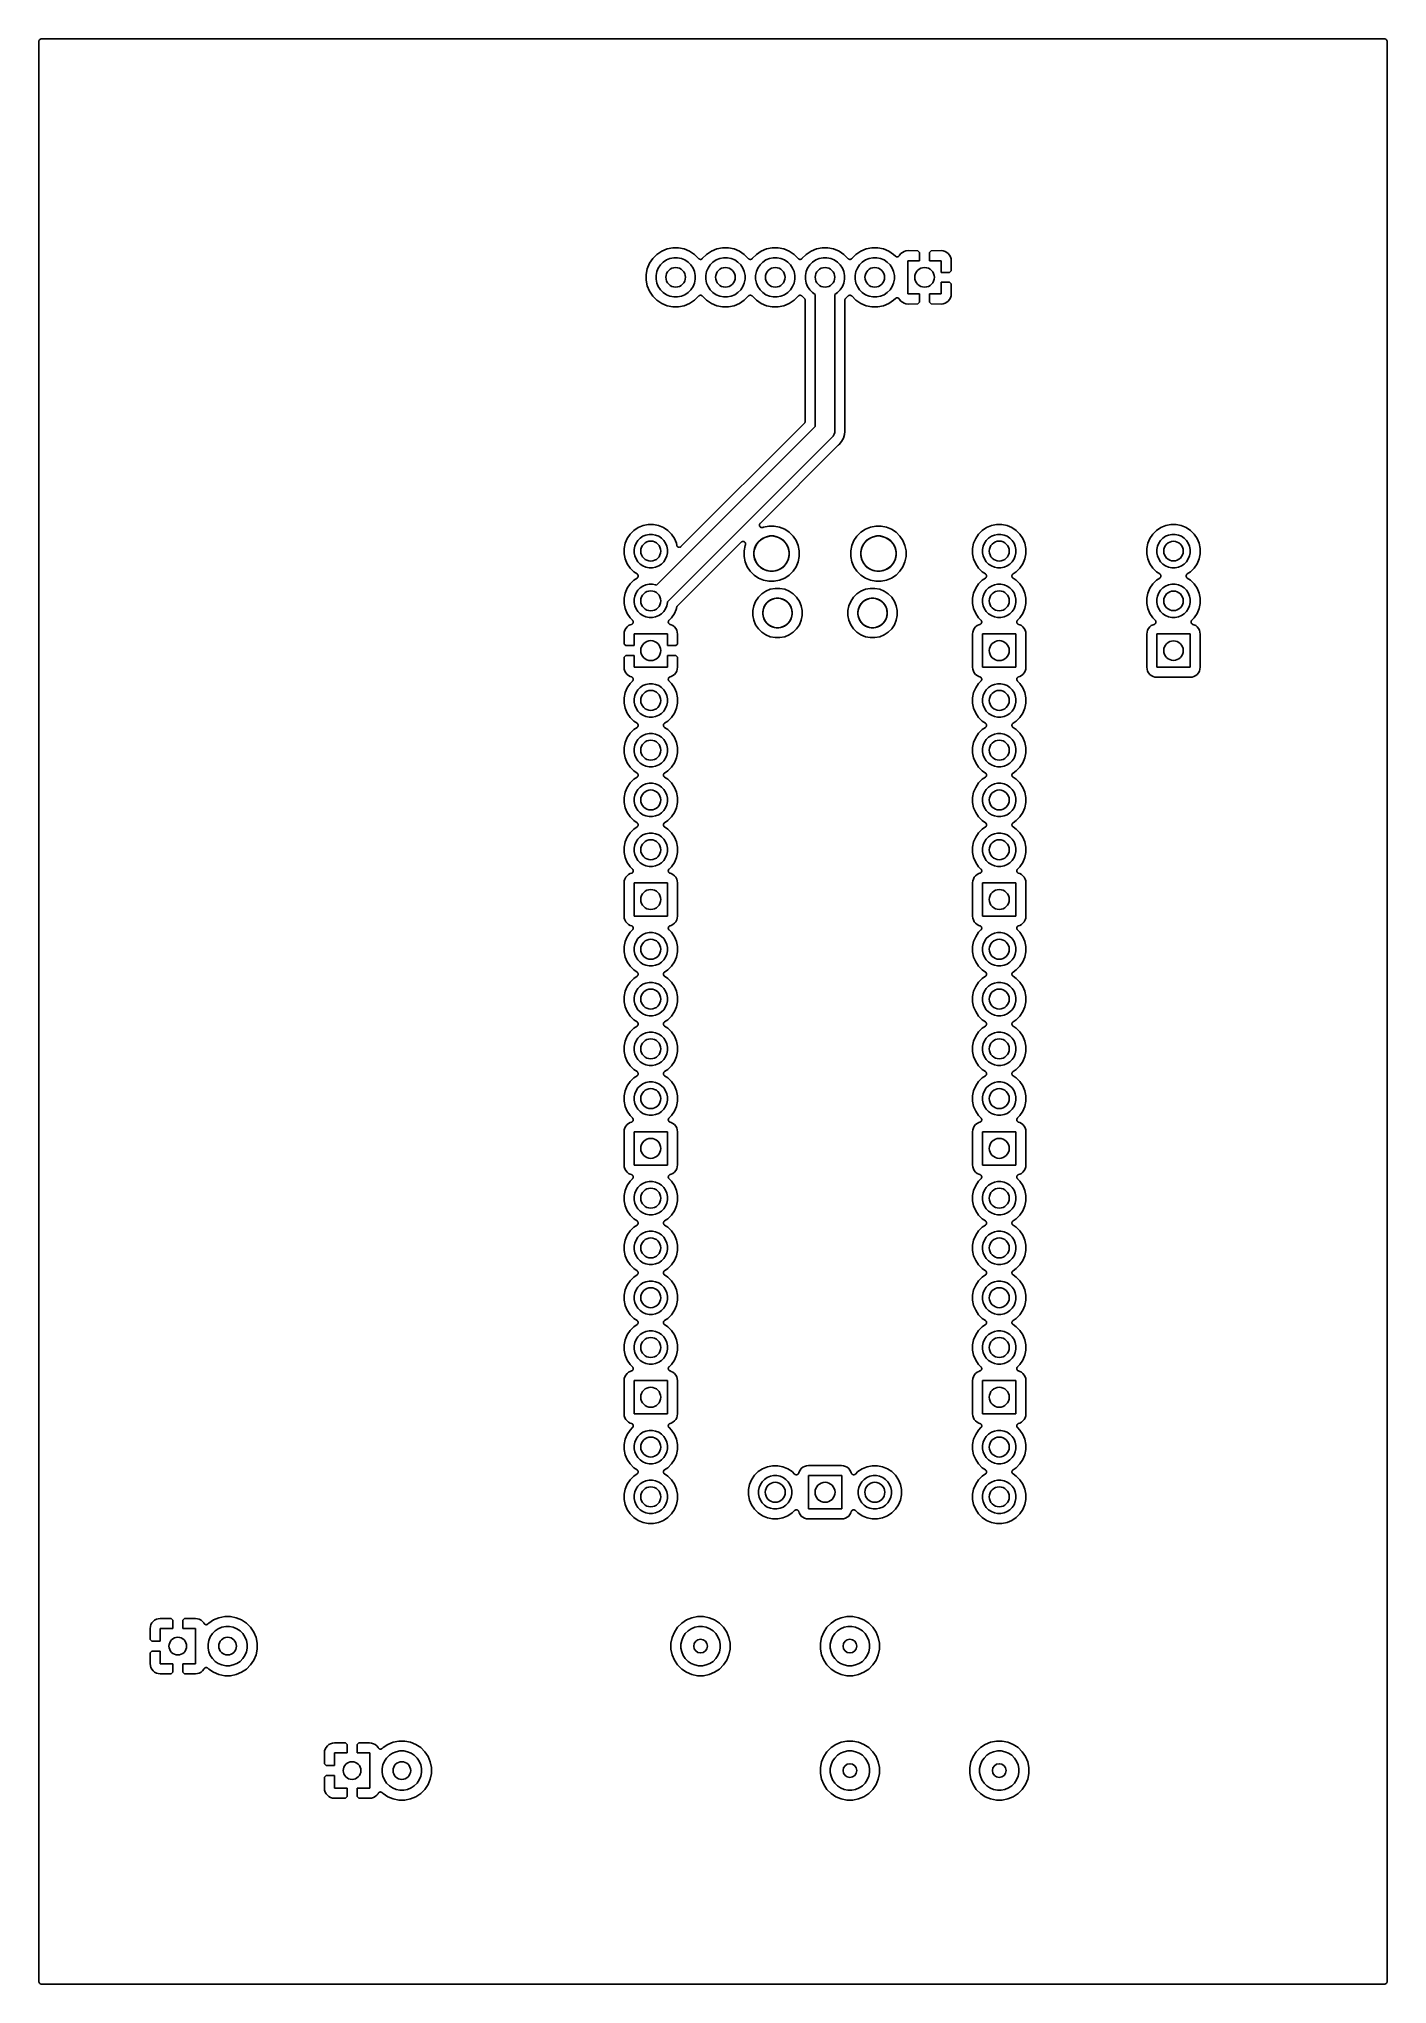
# Model space of a CAD drawing. Extents: x 191 to 259.8, y -137.9 to -38.6.
import ezdxf

# ---------------------------------------------------------------- set-up
doc = ezdxf.new("R2010")
doc.units = 0
doc.layers.add('BLACK', color=7, linetype='CONTINUOUS')

msp = doc.modelspace()

# ---------------------------------------------------------------- linework, layer by layer
at = {"layer": 'BLACK', "linetype": 'CONTINUOUS'}
for p, q in [((191.039, -38.7222), (191.043, -38.7108)), ((191.043, -38.71), (191.049, -38.6995)), ((191.043, -38.7104), (191.043, -38.71)), ((191.043, -38.7108), (191.043, -38.7104)), ((191.049, -38.6995), (191.055, -38.689)), ((191.055, -38.6882), (191.063, -38.6791)), ((191.055, -38.6886), (191.055, -38.6882)), ((191.055, -38.689), (191.055, -38.6886)), ((191.063, -38.6791), (191.071, -38.6699)), ((191.071, -38.6693), (191.08, -38.6618)), ((191.071, -38.6696), (191.071, -38.6693)), ((191.071, -38.6699), (191.071, -38.6696)), ((191.08, -38.6618), (191.09, -38.6542)), ((191.09, -38.6537), (191.101, -38.6482)), ((191.09, -38.654), (191.09, -38.6537)), ((191.09, -38.6542), (191.09, -38.654)), ((191.101, -38.6482), (191.112, -38.6426)), ((191.112, -38.6422), (191.124, -38.6389)), ((191.112, -38.6425), (191.112, -38.6422)), ((191.112, -38.6426), (191.112, -38.6425)), ((191.124, -38.6389), (191.135, -38.6354)), ((191.135, -38.6354), (191.136, -38.6354)), ((191.136, -38.6352), (191.148, -38.6342)), ((191.136, -38.6354), (191.136, -38.6352)), ((191.148, -38.6342), (191.16, -38.633)), ((191.16, -38.633), (259.69, -38.633)), ((259.69, -38.633), (259.691, -38.633)), ((259.691, -38.633), (259.691, -38.633)), ((259.691, -38.633), (259.691, -38.633)), ((259.691, -38.633), (259.692, -38.633)), ((259.692, -38.633), (259.704, -38.6343)), ((259.704, -38.6343), (259.716, -38.6356)), ((259.716, -38.6356), (259.716, -38.6357)), ((259.716, -38.6357), (259.716, -38.6358)), ((259.716, -38.6358), (259.728, -38.6394)), ((259.728, -38.6394), (259.739, -38.6429)), ((259.739, -38.6429), (259.74, -38.6431)), ((259.74, -38.6431), (259.74, -38.6433)), ((259.74, -38.6433), (259.75, -38.649)), ((259.75, -38.649), (259.761, -38.6547)), ((259.761, -38.6547), (259.761, -38.655)), ((259.761, -38.655), (259.762, -38.6552)), ((259.762, -38.6552), (259.771, -38.6629)), ((259.771, -38.6629), (259.78, -38.6705)), ((259.78, -38.6705), (259.78, -38.6709)), ((259.78, -38.6709), (259.781, -38.6711)), ((259.781, -38.6711), (259.788, -38.6805)), ((259.788, -38.6805), (259.796, -38.6897)), ((259.796, -38.6897), (259.796, -38.6901)), ((259.796, -38.6901), (259.796, -38.6905)), ((259.796, -38.6905), (259.802, -38.7011)), ((259.802, -38.7011), (259.807, -38.7116)), ((259.807, -38.7116), (259.808, -38.712)), ((259.808, -38.712), (259.808, -38.7124)), ((259.808, -38.7124), (259.811, -38.7239)), ((191.033, -38.7582), (191.034, -38.7463)), ((191.033, -38.7591), (191.033, -38.7582)), ((191.033, -38.7591), (191.033, -38.7591)), ((191.033, -38.7591), (191.033, -38.7591)), ((191.033, -38.76), (191.033, -38.7591)), ((191.033, -137.77), (191.033, -38.76)), ((191.034, -38.7463), (191.036, -38.7345)), ((191.036, -38.7336), (191.039, -38.7222)), ((191.036, -38.734), (191.036, -38.7336)), ((191.036, -38.7345), (191.036, -38.734)), ((259.811, -38.7239), (259.815, -38.7353)), ((259.815, -38.7353), (259.815, -38.7358)), ((259.815, -38.7358), (259.815, -38.7362)), ((259.815, -38.7362), (259.816, -38.7481)), ((259.816, -38.7481), (259.817, -38.76)), ((259.817, -38.76), (259.817, -137.77)), ((222.559, -49.6287), (222.349, -49.8387)), ((222.806, -49.4636), (222.559, -49.6287)), ((223.08, -49.35), (222.806, -49.4636)), ((223.371, -49.292), (223.08, -49.35)), ((223.669, -49.292), (223.371, -49.292)), ((223.96, -49.35), (223.669, -49.292)), ((224.234, -49.4636), (223.96, -49.35)), ((224.481, -49.6287), (224.234, -49.4636)), ((224.7, -49.8476), (224.481, -49.6287)), ((225.099, -49.6287), (224.88, -49.8473)), ((225.346, -49.4636), (225.099, -49.6287)), ((225.62, -49.35), (225.346, -49.4636)), ((225.911, -49.292), (225.62, -49.35)), ((226.209, -49.292), (225.911, -49.292)), ((226.5, -49.35), (226.209, -49.292)), ((226.774, -49.4636), (226.5, -49.35)), ((227.021, -49.6287), (226.774, -49.4636)), ((227.24, -49.8476), (227.021, -49.6287)), ((227.639, -49.6287), (227.42, -49.8473)), ((227.886, -49.4636), (227.639, -49.6287)), ((228.16, -49.35), (227.886, -49.4636)), ((228.451, -49.292), (228.16, -49.35)), ((228.749, -49.292), (228.451, -49.292)), ((229.04, -49.35), (228.749, -49.292)), ((229.314, -49.4636), (229.04, -49.35)), ((229.561, -49.6287), (229.314, -49.4636)), ((229.78, -49.8476), (229.561, -49.6287)), ((230.179, -49.6287), (229.96, -49.8473)), ((230.426, -49.4636), (230.179, -49.6287)), ((230.7, -49.35), (230.426, -49.4636)), ((230.991, -49.292), (230.7, -49.35)), ((231.289, -49.292), (230.991, -49.292)), ((231.58, -49.35), (231.289, -49.292)), ((231.854, -49.4636), (231.58, -49.35)), ((232.101, -49.6287), (231.854, -49.4636)), ((232.32, -49.8476), (232.101, -49.6287)), ((232.719, -49.6287), (232.5, -49.8473)), ((232.966, -49.4636), (232.719, -49.6287)), ((233.24, -49.35), (232.966, -49.4636)), ((233.531, -49.292), (233.24, -49.35)), ((233.829, -49.292), (233.531, -49.292)), ((234.12, -49.35), (233.829, -49.292)), ((234.394, -49.4636), (234.12, -49.35)), ((234.641, -49.6287), (234.394, -49.4636)), ((234.732, -49.719), (234.641, -49.6287)), ((235.009, -49.5891), (234.946, -49.6664)), ((235.086, -49.5256), (235.009, -49.5891)), ((235.175, -49.4784), (235.086, -49.5256)), ((235.27, -49.4494), (235.175, -49.4784)), ((235.376, -49.439), (235.27, -49.4494)), ((235.881, -49.4417), (235.376, -49.439)), ((235.966, -49.5264), (235.881, -49.4417)), ((235.966, -49.95), (235.966, -49.5264)), ((236.559, -49.4417), (236.474, -49.5264)), ((236.474, -49.5264), (236.474, -49.95)), ((237.064, -49.439), (236.559, -49.4417)), ((237.17, -49.4493), (237.064, -49.439)), ((237.265, -49.4784), (237.17, -49.4493)), ((237.354, -49.5256), (237.265, -49.4784)), ((237.431, -49.5891), (237.354, -49.5256)), ((237.494, -49.6664), (237.431, -49.5891)), ((222.07, -50.3601), (222.012, -50.6515)), ((222.184, -50.0857), (222.07, -50.3601)), ((222.349, -49.8387), (222.184, -50.0857)), ((222.52, -50.7015), (222.558, -50.5083)), ((222.558, -50.5083), (222.634, -50.3263)), ((222.634, -50.3263), (222.743, -50.1625)), ((222.743, -50.1625), (222.883, -50.0232)), ((222.883, -50.0232), (223.046, -49.9138)), ((223.046, -49.9138), (223.228, -49.8384)), ((223.228, -49.8384), (223.422, -49.8)), ((223.422, -49.8), (223.618, -49.8)), ((223.618, -49.8), (223.812, -49.8384)), ((223.812, -49.8384), (223.994, -49.9138)), ((223.994, -49.9138), (224.157, -50.0232)), ((224.157, -50.0232), (224.297, -50.1625)), ((224.297, -50.1625), (224.406, -50.3263)), ((224.406, -50.3263), (224.482, -50.5083)), ((224.482, -50.5083), (224.52, -50.7015)), ((224.701, -49.848), (224.7, -49.8476)), ((224.701, -49.8485), (224.701, -49.848)), ((224.709, -49.8552), (224.701, -49.8485)), ((224.718, -49.8621), (224.709, -49.8552)), ((224.718, -49.8625), (224.718, -49.8621)), ((224.719, -49.8628), (224.718, -49.8625)), ((224.719, -49.863), (224.719, -49.8628)), ((224.719, -49.8633), (224.719, -49.863)), ((224.72, -49.8636), (224.719, -49.8633)), ((224.72, -49.864), (224.72, -49.8636)), ((224.73, -49.869), (224.72, -49.864)), ((224.739, -49.8742), (224.73, -49.869)), ((224.74, -49.8744), (224.739, -49.8742)), ((224.74, -49.8747), (224.74, -49.8744)), ((224.741, -49.8748), (224.74, -49.8747)), ((224.741, -49.875), (224.741, -49.8748)), ((224.742, -49.8752), (224.741, -49.875)), ((224.742, -49.8755), (224.742, -49.8752)), ((224.753, -49.8785), (224.742, -49.8755)), ((224.763, -49.8818), (224.753, -49.8785)), ((224.764, -49.8819), (224.763, -49.8818)), ((224.764, -49.8821), (224.764, -49.8819)), ((224.765, -49.8822), (224.764, -49.8821)), ((224.764, -49.8821), (224.764, -49.8821)), ((224.765, -49.8823), (224.765, -49.8822)), ((224.766, -49.8825), (224.765, -49.8823)), ((224.777, -49.8835), (224.766, -49.8825)), ((224.787, -49.8847), (224.777, -49.8835)), ((224.788, -49.8847), (224.787, -49.8847)), ((224.789, -49.8847), (224.788, -49.8847)), ((224.79, -49.8847), (224.789, -49.8847)), ((224.789, -49.8847), (224.789, -49.8847)), ((224.791, -49.8848), (224.79, -49.8847)), ((224.79, -49.8847), (224.79, -49.8847)), ((224.801, -49.8837), (224.791, -49.8848)), ((224.812, -49.8828), (224.801, -49.8837)), ((224.813, -49.8826), (224.812, -49.8828)), ((224.814, -49.8825), (224.813, -49.8826)), ((224.813, -49.8826), (224.813, -49.8826)), ((224.815, -49.8823), (224.814, -49.8824)), ((224.814, -49.8824), (224.814, -49.8825)), ((224.826, -49.879), (224.815, -49.8822)), ((224.815, -49.8822), (224.815, -49.8823)), ((224.836, -49.8762), (224.826, -49.879)), ((224.837, -49.8758), (224.836, -49.8762)), ((224.838, -49.8754), (224.837, -49.8757)), ((224.837, -49.8757), (224.837, -49.8758)), ((224.839, -49.8749), (224.838, -49.8751)), ((224.838, -49.8751), (224.838, -49.8753)), ((224.838, -49.8753), (224.838, -49.8754)), ((224.849, -49.8698), (224.839, -49.8749)), ((224.858, -49.865), (224.849, -49.8698)), ((224.859, -49.8645), (224.858, -49.865)), ((224.86, -49.8639), (224.859, -49.8643)), ((224.859, -49.8643), (224.859, -49.8645)), ((224.861, -49.8631), (224.86, -49.8634)), ((224.86, -49.8634), (224.86, -49.8638)), ((224.86, -49.8638), (224.86, -49.8639)), ((224.869, -49.8563), (224.861, -49.8631)), ((224.878, -49.8497), (224.869, -49.8563)), ((224.879, -49.8488), (224.878, -49.8492)), ((224.878, -49.8492), (224.878, -49.8497)), ((224.88, -49.8476), (224.879, -49.8488)), ((224.88, -49.8473), (224.88, -49.8473)), ((224.88, -49.8473), (224.88, -49.8473)), ((224.88, -49.8473), (224.88, -49.8476)), ((225.06, -50.7015), (225.098, -50.5083)), ((225.098, -50.5083), (225.174, -50.3263)), ((225.174, -50.3263), (225.283, -50.1625)), ((225.283, -50.1625), (225.423, -50.0232)), ((225.423, -50.0232), (225.586, -49.9138)), ((225.586, -49.9138), (225.768, -49.8384)), ((225.768, -49.8384), (225.962, -49.8)), ((225.962, -49.8), (226.158, -49.8)), ((226.158, -49.8), (226.352, -49.8384)), ((226.352, -49.8384), (226.534, -49.9138)), ((226.534, -49.9138), (226.697, -50.0232)), ((226.697, -50.0232), (226.837, -50.1625)), ((226.837, -50.1625), (226.946, -50.3263)), ((226.946, -50.3263), (227.022, -50.5083)), ((227.022, -50.5083), (227.06, -50.7015)), ((227.241, -49.848), (227.24, -49.8476)), ((227.241, -49.8485), (227.241, -49.848)), ((227.249, -49.8552), (227.241, -49.8485)), ((227.258, -49.8621), (227.249, -49.8552)), ((227.258, -49.8625), (227.258, -49.8621)), ((227.259, -49.8628), (227.258, -49.8625)), ((227.259, -49.863), (227.259, -49.8628)), ((227.259, -49.8633), (227.259, -49.863)), ((227.26, -49.8636), (227.259, -49.8633)), ((227.26, -49.864), (227.26, -49.8636)), ((227.27, -49.869), (227.26, -49.864)), ((227.279, -49.8742), (227.27, -49.869)), ((227.28, -49.8744), (227.279, -49.8742)), ((227.28, -49.8747), (227.28, -49.8744)), ((227.281, -49.8748), (227.28, -49.8747)), ((227.281, -49.875), (227.281, -49.8748)), ((227.282, -49.8752), (227.281, -49.875)), ((227.282, -49.8755), (227.282, -49.8752)), ((227.293, -49.8785), (227.282, -49.8755)), ((227.303, -49.8818), (227.293, -49.8785)), ((227.304, -49.8819), (227.303, -49.8818)), ((227.304, -49.8821), (227.304, -49.8819)), ((227.305, -49.8822), (227.304, -49.8821)), ((227.304, -49.8821), (227.304, -49.8821)), ((227.305, -49.8823), (227.305, -49.8822)), ((227.306, -49.8825), (227.305, -49.8823)), ((227.317, -49.8835), (227.306, -49.8825)), ((227.327, -49.8847), (227.317, -49.8835)), ((227.328, -49.8847), (227.327, -49.8847)), ((227.329, -49.8847), (227.328, -49.8847)), ((227.33, -49.8847), (227.329, -49.8847)), ((227.329, -49.8847), (227.329, -49.8847)), ((227.331, -49.8848), (227.33, -49.8847)), ((227.33, -49.8847), (227.33, -49.8847)), ((227.341, -49.8837), (227.331, -49.8848)), ((227.352, -49.8828), (227.341, -49.8837)), ((227.353, -49.8826), (227.352, -49.8828)), ((227.354, -49.8825), (227.353, -49.8826)), ((227.353, -49.8826), (227.353, -49.8826)), ((227.355, -49.8823), (227.354, -49.8824)), ((227.354, -49.8824), (227.354, -49.8825)), ((227.366, -49.879), (227.355, -49.8822)), ((227.355, -49.8822), (227.355, -49.8823)), ((227.376, -49.8762), (227.366, -49.879)), ((227.377, -49.8758), (227.376, -49.8762)), ((227.378, -49.8754), (227.377, -49.8757)), ((227.377, -49.8757), (227.377, -49.8758)), ((227.379, -49.8749), (227.378, -49.8751)), ((227.378, -49.8751), (227.378, -49.8753)), ((227.378, -49.8753), (227.378, -49.8754)), ((227.389, -49.8698), (227.379, -49.8749)), ((227.398, -49.865), (227.389, -49.8698)), ((227.399, -49.8645), (227.398, -49.865)), ((227.4, -49.8639), (227.399, -49.8643)), ((227.399, -49.8643), (227.399, -49.8645)), ((227.401, -49.8631), (227.4, -49.8634)), ((227.4, -49.8634), (227.4, -49.8638)), ((227.4, -49.8638), (227.4, -49.8639)), ((227.409, -49.8563), (227.401, -49.8631)), ((227.418, -49.8497), (227.409, -49.8563)), ((227.419, -49.8488), (227.418, -49.8492)), ((227.418, -49.8492), (227.418, -49.8497)), ((227.42, -49.8476), (227.419, -49.8488)), ((227.42, -49.8473), (227.42, -49.8473)), ((227.42, -49.8473), (227.42, -49.8473)), ((227.42, -49.8473), (227.42, -49.8476)), ((227.6, -50.7015), (227.638, -50.5083)), ((227.638, -50.5083), (227.714, -50.3263)), ((227.714, -50.3263), (227.823, -50.1625)), ((227.823, -50.1625), (227.963, -50.0232)), ((227.963, -50.0232), (228.126, -49.9138)), ((228.126, -49.9138), (228.308, -49.8384)), ((228.308, -49.8384), (228.502, -49.8)), ((228.502, -49.8), (228.698, -49.8)), ((228.698, -49.8), (228.892, -49.8384)), ((228.892, -49.8384), (229.074, -49.9138)), ((229.074, -49.9138), (229.237, -50.0232)), ((229.237, -50.0232), (229.377, -50.1625)), ((229.377, -50.1625), (229.486, -50.3263)), ((229.486, -50.3263), (229.562, -50.5083)), ((229.562, -50.5083), (229.6, -50.7015)), ((229.781, -49.848), (229.78, -49.8476)), ((229.781, -49.8485), (229.781, -49.848)), ((229.789, -49.8552), (229.781, -49.8485)), ((229.798, -49.8621), (229.789, -49.8552)), ((229.798, -49.8625), (229.798, -49.8621)), ((229.799, -49.8628), (229.798, -49.8625)), ((229.799, -49.863), (229.799, -49.8628)), ((229.799, -49.8633), (229.799, -49.863)), ((229.8, -49.8636), (229.799, -49.8633)), ((229.8, -49.864), (229.8, -49.8636)), ((229.81, -49.869), (229.8, -49.864)), ((229.819, -49.8742), (229.81, -49.869)), ((229.82, -49.8744), (229.819, -49.8742)), ((229.82, -49.8747), (229.82, -49.8744)), ((229.821, -49.8748), (229.82, -49.8747)), ((229.821, -49.875), (229.821, -49.8748)), ((229.822, -49.8752), (229.821, -49.875)), ((229.822, -49.8755), (229.822, -49.8752)), ((229.833, -49.8785), (229.822, -49.8755)), ((229.843, -49.8818), (229.833, -49.8785)), ((229.844, -49.8819), (229.843, -49.8818)), ((229.844, -49.8821), (229.844, -49.8819)), ((229.845, -49.8822), (229.844, -49.8821)), ((229.844, -49.8821), (229.844, -49.8821)), ((229.845, -49.8823), (229.845, -49.8822)), ((229.846, -49.8825), (229.845, -49.8823)), ((229.857, -49.8835), (229.846, -49.8825)), ((229.867, -49.8847), (229.857, -49.8835)), ((229.868, -49.8847), (229.867, -49.8847)), ((229.869, -49.8847), (229.868, -49.8847)), ((229.87, -49.8847), (229.869, -49.8847)), ((229.869, -49.8847), (229.869, -49.8847)), ((229.871, -49.8848), (229.87, -49.8847)), ((229.87, -49.8847), (229.87, -49.8847)), ((229.881, -49.8837), (229.871, -49.8848)), ((229.892, -49.8828), (229.881, -49.8837)), ((229.893, -49.8826), (229.892, -49.8828)), ((229.894, -49.8825), (229.893, -49.8826)), ((229.893, -49.8826), (229.893, -49.8826)), ((229.895, -49.8823), (229.894, -49.8824)), ((229.894, -49.8824), (229.894, -49.8825)), ((229.906, -49.879), (229.895, -49.8822)), ((229.895, -49.8822), (229.895, -49.8823)), ((229.916, -49.8762), (229.906, -49.879)), ((229.917, -49.8758), (229.916, -49.8762)), ((229.918, -49.8754), (229.917, -49.8757)), ((229.917, -49.8757), (229.917, -49.8758)), ((229.919, -49.8749), (229.918, -49.8751)), ((229.918, -49.8751), (229.918, -49.8753)), ((229.918, -49.8753), (229.918, -49.8754)), ((229.929, -49.8698), (229.919, -49.8749)), ((229.938, -49.865), (229.929, -49.8698)), ((229.939, -49.8645), (229.938, -49.865)), ((229.94, -49.8639), (229.939, -49.8643)), ((229.939, -49.8643), (229.939, -49.8645)), ((229.941, -49.8631), (229.94, -49.8634)), ((229.94, -49.8634), (229.94, -49.8638)), ((229.94, -49.8638), (229.94, -49.8639)), ((229.949, -49.8563), (229.941, -49.8631)), ((229.958, -49.8497), (229.949, -49.8563)), ((229.959, -49.8488), (229.958, -49.8492)), ((229.958, -49.8492), (229.958, -49.8497)), ((229.96, -49.8476), (229.959, -49.8488)), ((229.96, -49.8473), (229.96, -49.8473)), ((229.96, -49.8473), (229.96, -49.8473)), ((229.96, -49.8473), (229.96, -49.8476)), ((230.14, -50.7015), (230.178, -50.5083)), ((230.178, -50.5083), (230.254, -50.3263)), ((230.254, -50.3263), (230.363, -50.1625)), ((230.363, -50.1625), (230.503, -50.0232)), ((230.503, -50.0232), (230.666, -49.9138)), ((230.666, -49.9138), (230.848, -49.8384)), ((230.848, -49.8384), (231.042, -49.8)), ((231.042, -49.8), (231.238, -49.8)), ((231.238, -49.8), (231.432, -49.8384)), ((231.432, -49.8384), (231.614, -49.9138)), ((231.614, -49.9138), (231.777, -50.0232)), ((231.777, -50.0232), (231.917, -50.1625)), ((231.917, -50.1625), (232.026, -50.3263)), ((232.026, -50.3263), (232.102, -50.5083)), ((232.102, -50.5083), (232.14, -50.7015)), ((232.321, -49.848), (232.32, -49.8476)), ((232.321, -49.8485), (232.321, -49.848)), ((232.329, -49.8552), (232.321, -49.8485)), ((232.338, -49.8621), (232.329, -49.8552)), ((232.338, -49.8625), (232.338, -49.8621)), ((232.339, -49.8628), (232.338, -49.8625)), ((232.339, -49.863), (232.339, -49.8628)), ((232.339, -49.8633), (232.339, -49.863)), ((232.34, -49.8636), (232.339, -49.8633)), ((232.34, -49.864), (232.34, -49.8636)), ((232.35, -49.869), (232.34, -49.864)), ((232.359, -49.8742), (232.35, -49.869)), ((232.36, -49.8744), (232.359, -49.8742)), ((232.36, -49.8747), (232.36, -49.8744)), ((232.361, -49.8748), (232.36, -49.8747)), ((232.361, -49.875), (232.361, -49.8748)), ((232.362, -49.8752), (232.361, -49.875)), ((232.362, -49.8755), (232.362, -49.8752)), ((232.373, -49.8785), (232.362, -49.8755)), ((232.383, -49.8818), (232.373, -49.8785)), ((232.384, -49.8819), (232.383, -49.8818)), ((232.384, -49.8821), (232.384, -49.8819)), ((232.385, -49.8822), (232.384, -49.8821)), ((232.384, -49.8821), (232.384, -49.8821)), ((232.385, -49.8823), (232.385, -49.8822)), ((232.386, -49.8825), (232.385, -49.8823)), ((232.397, -49.8835), (232.386, -49.8825)), ((232.407, -49.8847), (232.397, -49.8835)), ((232.408, -49.8847), (232.407, -49.8847)), ((232.409, -49.8847), (232.408, -49.8847)), ((232.41, -49.8847), (232.409, -49.8847)), ((232.409, -49.8847), (232.409, -49.8847)), ((232.411, -49.8848), (232.41, -49.8847)), ((232.41, -49.8847), (232.41, -49.8847)), ((232.421, -49.8837), (232.411, -49.8848)), ((232.432, -49.8828), (232.421, -49.8837)), ((232.433, -49.8826), (232.432, -49.8828)), ((232.434, -49.8825), (232.433, -49.8826)), ((232.433, -49.8826), (232.433, -49.8826)), ((232.435, -49.8823), (232.434, -49.8824)), ((232.434, -49.8824), (232.434, -49.8825)), ((232.446, -49.879), (232.435, -49.8822)), ((232.435, -49.8822), (232.435, -49.8823)), ((232.456, -49.8762), (232.446, -49.879)), ((232.457, -49.8758), (232.456, -49.8762)), ((232.458, -49.8754), (232.457, -49.8757)), ((232.457, -49.8757), (232.457, -49.8758)), ((232.459, -49.8749), (232.458, -49.8751)), ((232.458, -49.8751), (232.458, -49.8753)), ((232.458, -49.8753), (232.458, -49.8754)), ((232.469, -49.8698), (232.459, -49.8749)), ((232.478, -49.865), (232.469, -49.8698)), ((232.479, -49.8645), (232.478, -49.865)), ((232.48, -49.8639), (232.479, -49.8643)), ((232.479, -49.8643), (232.479, -49.8645)), ((232.481, -49.8631), (232.48, -49.8634)), ((232.48, -49.8634), (232.48, -49.8638)), ((232.48, -49.8638), (232.48, -49.8639)), ((232.489, -49.8563), (232.481, -49.8631)), ((232.498, -49.8497), (232.489, -49.8563)), ((232.499, -49.8488), (232.498, -49.8492)), ((232.498, -49.8492), (232.498, -49.8497)), ((232.5, -49.8476), (232.499, -49.8488)), ((232.5, -49.8473), (232.5, -49.8473)), ((232.5, -49.8473), (232.5, -49.8473)), ((232.5, -49.8473), (232.5, -49.8476)), ((232.68, -50.7015), (232.718, -50.5083)), ((232.718, -50.5083), (232.794, -50.3263)), ((232.794, -50.3263), (232.903, -50.1625)), ((232.903, -50.1625), (233.043, -50.0232)), ((233.043, -50.0232), (233.206, -49.9138)), ((233.206, -49.9138), (233.388, -49.8384)), ((233.388, -49.8384), (233.582, -49.8)), ((233.582, -49.8), (233.778, -49.8)), ((233.778, -49.8), (233.972, -49.8384)), ((233.972, -49.8384), (234.154, -49.9138)), ((234.154, -49.9138), (234.317, -50.0232)), ((234.317, -50.0232), (234.457, -50.1625)), ((234.457, -50.1625), (234.566, -50.3263)), ((234.566, -50.3263), (234.642, -50.5083)), ((234.642, -50.5083), (234.68, -50.7015)), ((234.736, -49.7227), (234.732, -49.719)), ((234.74, -49.7269), (234.736, -49.7227)), ((234.746, -49.7306), (234.74, -49.7269)), ((234.751, -49.7347), (234.746, -49.7306)), ((234.756, -49.7375), (234.751, -49.7347)), ((234.761, -49.7408), (234.756, -49.7375)), ((234.767, -49.7434), (234.761, -49.7408)), ((234.773, -49.7465), (234.767, -49.7434)), ((234.778, -49.7482), (234.773, -49.7465)), ((234.784, -49.7504), (234.778, -49.7482)), ((234.79, -49.7518), (234.784, -49.7504)), ((234.796, -49.7537), (234.79, -49.7518)), ((234.802, -49.7543), (234.796, -49.7537)), ((234.808, -49.7555), (234.802, -49.7543)), ((234.814, -49.7555), (234.808, -49.7555)), ((234.821, -49.7562), (234.814, -49.7555)), ((234.827, -49.7557), (234.821, -49.7562)), ((234.833, -49.7557), (234.827, -49.7557)), ((234.839, -49.7545), (234.833, -49.7557)), ((234.846, -49.7539), (234.839, -49.7545)), ((234.851, -49.7522), (234.846, -49.7539)), ((234.857, -49.7511), (234.851, -49.7522)), ((234.863, -49.7487), (234.857, -49.7511)), ((234.869, -49.7468), (234.863, -49.7487)), ((234.875, -49.7441), (234.869, -49.7468)), ((234.88, -49.7419), (234.875, -49.7441)), ((234.886, -49.7383), (234.88, -49.7419)), ((234.891, -49.7352), (234.886, -49.7383)), ((234.896, -49.7316), (234.891, -49.7352)), ((234.901, -49.7284), (234.896, -49.7316)), ((234.906, -49.7238), (234.901, -49.7284)), ((234.911, -49.7196), (234.906, -49.7238)), ((234.914, -49.7151), (234.911, -49.7196)), ((234.919, -49.7111), (234.914, -49.7151)), ((234.922, -49.7056), (234.919, -49.7111)), ((234.926, -49.7006), (234.922, -49.7056)), ((234.929, -49.6955), (234.926, -49.7006)), ((234.933, -49.6906), (234.929, -49.6955)), ((234.946, -49.6664), (234.933, -49.6891)), ((234.933, -49.6891), (234.933, -49.6906)), ((235.37, -51.65), (235.37, -49.95)), ((235.37, -49.95), (235.966, -49.95)), ((236.474, -49.95), (237.07, -49.95)), ((237.07, -49.95), (237.07, -50.546)), ((237.07, -50.546), (237.494, -50.546)), ((237.542, -49.7547), (237.494, -49.6664)), ((237.494, -50.546), (237.578, -50.4614)), ((237.571, -49.8504), (237.542, -49.7547)), ((237.581, -49.9559), (237.571, -49.8504)), ((237.578, -50.4614), (237.581, -49.9559)), ((222.012, -50.6515), (222.012, -50.9485)), ((222.012, -50.9485), (222.07, -51.2399)), ((222.07, -51.2399), (222.184, -51.5143)), ((222.184, -51.5143), (222.349, -51.7613)), ((222.52, -50.8985), (222.52, -50.7015)), ((222.558, -51.0917), (222.52, -50.8985)), ((222.634, -51.2737), (222.558, -51.0917)), ((222.743, -51.4375), (222.634, -51.2737)), ((222.883, -51.5768), (222.743, -51.4375)), ((223.046, -51.6862), (222.883, -51.5768)), ((224.157, -51.5768), (223.994, -51.6862)), ((224.297, -51.4375), (224.157, -51.5768)), ((224.406, -51.2737), (224.297, -51.4375)), ((224.482, -51.0917), (224.406, -51.2737)), ((224.52, -50.8985), (224.482, -51.0917)), ((224.52, -50.7015), (224.52, -50.8985)), ((225.06, -50.8985), (225.06, -50.7015)), ((225.098, -51.0917), (225.06, -50.8985)), ((225.174, -51.2737), (225.098, -51.0917)), ((225.283, -51.4375), (225.174, -51.2737)), ((225.423, -51.5768), (225.283, -51.4375)), ((225.586, -51.6862), (225.423, -51.5768)), ((226.697, -51.5768), (226.534, -51.6862)), ((226.837, -51.4375), (226.697, -51.5768)), ((226.946, -51.2737), (226.837, -51.4375)), ((227.022, -51.0917), (226.946, -51.2737)), ((227.06, -50.8985), (227.022, -51.0917)), ((227.06, -50.7015), (227.06, -50.8985)), ((227.6, -50.8985), (227.6, -50.7015)), ((227.638, -51.0917), (227.6, -50.8985)), ((227.714, -51.2737), (227.638, -51.0917)), ((227.823, -51.4375), (227.714, -51.2737)), ((227.963, -51.5768), (227.823, -51.4375)), ((228.126, -51.6862), (227.963, -51.5768)), ((229.237, -51.5768), (229.074, -51.6862)), ((229.377, -51.4375), (229.237, -51.5768)), ((229.486, -51.2737), (229.377, -51.4375)), ((229.562, -51.0917), (229.486, -51.2737)), ((229.6, -50.8985), (229.562, -51.0917)), ((229.6, -50.7015), (229.6, -50.8985)), ((230.14, -50.8985), (230.14, -50.7015)), ((230.178, -51.0917), (230.14, -50.8985)), ((230.254, -51.2737), (230.178, -51.0917)), ((230.363, -51.4375), (230.254, -51.2737)), ((230.503, -51.5768), (230.363, -51.4375)), ((230.64, -51.6686), (230.503, -51.5768)), ((231.777, -51.5768), (231.64, -51.6686)), ((231.917, -51.4375), (231.777, -51.5768)), ((232.026, -51.2737), (231.917, -51.4375)), ((232.102, -51.0917), (232.026, -51.2737)), ((232.14, -50.8985), (232.102, -51.0917)), ((232.14, -50.7015), (232.14, -50.8985)), ((232.68, -50.8985), (232.68, -50.7015)), ((232.718, -51.0917), (232.68, -50.8985)), ((232.794, -51.2737), (232.718, -51.0917)), ((232.903, -51.4375), (232.794, -51.2737)), ((233.043, -51.5768), (232.903, -51.4375)), ((233.206, -51.6862), (233.043, -51.5768)), ((234.317, -51.5768), (234.154, -51.6862)), ((234.457, -51.4375), (234.317, -51.5768)), ((234.566, -51.2737), (234.457, -51.4375)), ((234.642, -51.0917), (234.566, -51.2737)), ((234.68, -50.8985), (234.642, -51.0917)), ((234.68, -50.7015), (234.68, -50.8985)), ((237.07, -51.054), (237.07, -51.65)), ((237.494, -51.054), (237.07, -51.054)), ((237.578, -51.1386), (237.494, -51.054)), ((237.581, -51.6441), (237.578, -51.1386)), ((222.349, -51.7613), (222.559, -51.9713)), ((222.559, -51.9713), (222.806, -52.1364)), ((222.806, -52.1364), (223.08, -52.25)), ((223.228, -51.7616), (223.046, -51.6862)), ((223.08, -52.25), (223.371, -52.308)), ((223.422, -51.8), (223.228, -51.7616)), ((223.371, -52.308), (223.669, -52.308)), ((223.618, -51.8), (223.422, -51.8)), ((223.812, -51.7616), (223.618, -51.8)), ((223.669, -52.308), (223.96, -52.25)), ((223.994, -51.6862), (223.812, -51.7616)), ((223.96, -52.25), (224.234, -52.1364)), ((224.234, -52.1364), (224.481, -51.9713)), ((224.481, -51.9713), (224.7, -51.7527)), ((224.7, -51.7524), (224.701, -51.7512)), ((224.7, -51.7527), (224.7, -51.7524)), ((224.7, -51.7527), (224.7, -51.7527)), ((224.7, -51.7527), (224.7, -51.7527)), ((224.701, -51.7512), (224.702, -51.7508)), ((224.702, -51.7503), (224.711, -51.7437)), ((224.702, -51.7508), (224.702, -51.7503)), ((224.711, -51.7437), (224.719, -51.7369)), ((224.719, -51.7369), (224.72, -51.7366)), ((224.72, -51.7361), (224.721, -51.7357)), ((224.72, -51.7362), (224.72, -51.7361)), ((224.72, -51.7366), (224.72, -51.7362)), ((224.721, -51.7355), (224.722, -51.735)), ((224.721, -51.7357), (224.721, -51.7355)), ((224.722, -51.735), (224.731, -51.7302)), ((224.731, -51.7302), (224.741, -51.7251)), ((224.741, -51.7251), (224.742, -51.7249)), ((224.742, -51.7246), (224.743, -51.7243)), ((224.742, -51.7247), (224.742, -51.7246)), ((224.742, -51.7249), (224.742, -51.7247)), ((224.743, -51.7242), (224.744, -51.7238)), ((224.743, -51.7243), (224.743, -51.7242)), ((224.744, -51.7238), (224.754, -51.721)), ((224.754, -51.721), (224.765, -51.7178)), ((224.765, -51.7177), (224.766, -51.7176)), ((224.765, -51.7178), (224.765, -51.7177)), ((224.766, -51.7175), (224.767, -51.7174)), ((224.766, -51.7176), (224.766, -51.7175)), ((224.767, -51.7174), (224.768, -51.7172)), ((224.767, -51.7174), (224.767, -51.7174)), ((224.768, -51.7172), (224.779, -51.7163)), ((224.779, -51.7163), (224.789, -51.7152)), ((224.789, -51.7152), (224.79, -51.7153)), ((224.79, -51.7153), (224.79, -51.7153)), ((224.79, -51.7153), (224.791, -51.7153)), ((224.791, -51.7153), (224.791, -51.7153)), ((224.791, -51.7153), (224.792, -51.7153)), ((224.792, -51.7153), (224.793, -51.7153)), ((224.793, -51.7153), (224.803, -51.7165)), ((224.803, -51.7165), (224.814, -51.7175)), ((224.814, -51.7175), (224.815, -51.7177)), ((224.815, -51.7177), (224.815, -51.7178)), ((224.815, -51.7178), (224.816, -51.7179)), ((224.816, -51.7179), (224.816, -51.7179)), ((224.816, -51.7179), (224.816, -51.7181)), ((224.816, -51.7181), (224.817, -51.7182)), ((224.817, -51.7182), (224.827, -51.7215)), ((224.827, -51.7215), (224.838, -51.7245)), ((224.838, -51.7245), (224.838, -51.7248)), ((224.838, -51.7248), (224.839, -51.725)), ((224.839, -51.725), (224.839, -51.7252)), ((224.839, -51.7252), (224.84, -51.7253)), ((224.84, -51.7253), (224.84, -51.7256)), ((224.84, -51.7256), (224.841, -51.7258)), ((224.841, -51.7258), (224.85, -51.731)), ((224.85, -51.731), (224.86, -51.736)), ((224.86, -51.736), (224.86, -51.7364)), ((224.86, -51.7364), (224.861, -51.7367)), ((224.861, -51.7367), (224.861, -51.737)), ((224.861, -51.737), (224.861, -51.7372)), ((224.861, -51.7372), (224.862, -51.7375)), ((224.862, -51.7375), (224.862, -51.7379)), ((224.862, -51.7379), (224.871, -51.7448)), ((224.871, -51.7448), (224.879, -51.7515)), ((224.879, -51.7515), (224.879, -51.752)), ((224.879, -51.752), (224.88, -51.7524)), ((224.88, -51.7524), (225.099, -51.9713)), ((225.099, -51.9713), (225.346, -52.1364)), ((225.346, -52.1364), (225.62, -52.25)), ((225.768, -51.7616), (225.586, -51.6862)), ((225.62, -52.25), (225.911, -52.308)), ((225.962, -51.8), (225.768, -51.7616)), ((225.911, -52.308), (226.209, -52.308)), ((226.158, -51.8), (225.962, -51.8)), ((226.352, -51.7616), (226.158, -51.8)), ((226.209, -52.308), (226.5, -52.25)), ((226.534, -51.6862), (226.352, -51.7616)), ((226.5, -52.25), (226.774, -52.1364)), ((226.774, -52.1364), (227.021, -51.9713)), ((227.021, -51.9713), (227.24, -51.7527)), ((227.24, -51.7524), (227.241, -51.7512)), ((227.24, -51.7527), (227.24, -51.7524)), ((227.24, -51.7527), (227.24, -51.7527)), ((227.24, -51.7527), (227.24, -51.7527)), ((227.241, -51.7512), (227.242, -51.7508)), ((227.242, -51.7503), (227.251, -51.7437)), ((227.242, -51.7508), (227.242, -51.7503)), ((227.251, -51.7437), (227.259, -51.7369)), ((227.259, -51.7369), (227.26, -51.7366)), ((227.26, -51.7361), (227.261, -51.7357)), ((227.26, -51.7362), (227.26, -51.7361)), ((227.26, -51.7366), (227.26, -51.7362)), ((227.261, -51.7355), (227.262, -51.735)), ((227.261, -51.7357), (227.261, -51.7355)), ((227.262, -51.735), (227.271, -51.7302)), ((227.271, -51.7302), (227.281, -51.7251)), ((227.281, -51.7251), (227.282, -51.7249)), ((227.282, -51.7246), (227.283, -51.7243)), ((227.282, -51.7247), (227.282, -51.7246)), ((227.282, -51.7249), (227.282, -51.7247)), ((227.283, -51.7242), (227.284, -51.7238)), ((227.283, -51.7243), (227.283, -51.7242)), ((227.284, -51.7238), (227.294, -51.721)), ((227.294, -51.721), (227.305, -51.7178)), ((227.305, -51.7177), (227.306, -51.7176)), ((227.305, -51.7178), (227.305, -51.7177)), ((227.306, -51.7175), (227.307, -51.7174)), ((227.306, -51.7176), (227.306, -51.7175)), ((227.307, -51.7174), (227.308, -51.7172)), ((227.307, -51.7174), (227.307, -51.7174)), ((227.308, -51.7172), (227.319, -51.7163)), ((227.319, -51.7163), (227.329, -51.7152)), ((227.329, -51.7152), (227.33, -51.7153)), ((227.33, -51.7153), (227.33, -51.7153)), ((227.33, -51.7153), (227.331, -51.7153)), ((227.331, -51.7153), (227.331, -51.7153)), ((227.331, -51.7153), (227.332, -51.7153)), ((227.332, -51.7153), (227.333, -51.7153)), ((227.333, -51.7153), (227.343, -51.7165)), ((227.343, -51.7165), (227.354, -51.7175)), ((227.354, -51.7175), (227.355, -51.7177)), ((227.355, -51.7177), (227.355, -51.7178)), ((227.355, -51.7178), (227.356, -51.7179)), ((227.356, -51.7179), (227.356, -51.7179)), ((227.356, -51.7179), (227.356, -51.7181)), ((227.356, -51.7181), (227.357, -51.7182)), ((227.357, -51.7182), (227.367, -51.7215)), ((227.367, -51.7215), (227.378, -51.7245)), ((227.378, -51.7245), (227.378, -51.7248)), ((227.378, -51.7248), (227.379, -51.725)), ((227.379, -51.725), (227.379, -51.7252)), ((227.379, -51.7252), (227.38, -51.7253)), ((227.38, -51.7253), (227.38, -51.7256)), ((227.38, -51.7256), (227.381, -51.7258)), ((227.381, -51.7258), (227.39, -51.731)), ((227.39, -51.731), (227.4, -51.736)), ((227.4, -51.736), (227.4, -51.7364)), ((227.4, -51.7364), (227.401, -51.7367)), ((227.401, -51.7367), (227.401, -51.737)), ((227.401, -51.737), (227.401, -51.7372)), ((227.401, -51.7372), (227.402, -51.7375)), ((227.402, -51.7375), (227.402, -51.7379)), ((227.402, -51.7379), (227.411, -51.7448)), ((227.411, -51.7448), (227.419, -51.7515)), ((227.419, -51.7515), (227.419, -51.752)), ((227.419, -51.752), (227.42, -51.7524)), ((227.42, -51.7524), (227.639, -51.9713)), ((227.639, -51.9713), (227.886, -52.1364)), ((227.886, -52.1364), (228.16, -52.25)), ((228.308, -51.7616), (228.126, -51.6862)), ((228.16, -52.25), (228.451, -52.308)), ((228.502, -51.8), (228.308, -51.7616)), ((228.451, -52.308), (228.749, -52.308)), ((228.698, -51.8), (228.502, -51.8)), ((228.892, -51.7616), (228.698, -51.8)), ((228.749, -52.308), (229.04, -52.25)), ((229.074, -51.6862), (228.892, -51.7616)), ((229.04, -52.25), (229.314, -52.1364)), ((229.314, -52.1364), (229.561, -51.9713)), ((229.561, -51.9713), (229.78, -51.7527)), ((229.78, -51.7524), (229.781, -51.7512)), ((229.78, -51.7527), (229.78, -51.7524)), ((229.78, -51.7527), (229.78, -51.7527)), ((229.78, -51.7527), (229.78, -51.7527)), ((229.781, -51.7512), (229.782, -51.7508)), ((229.782, -51.7503), (229.791, -51.7437)), ((229.782, -51.7508), (229.782, -51.7503)), ((229.791, -51.7437), (229.799, -51.7369)), ((229.799, -51.7369), (229.8, -51.7366)), ((229.8, -51.7361), (229.801, -51.7357)), ((229.8, -51.7362), (229.8, -51.7361)), ((229.8, -51.7366), (229.8, -51.7362)), ((229.801, -51.7355), (229.802, -51.735)), ((229.801, -51.7357), (229.801, -51.7355)), ((229.802, -51.735), (229.811, -51.7302)), ((229.811, -51.7302), (229.821, -51.7251)), ((229.821, -51.7251), (229.822, -51.7249)), ((229.822, -51.7246), (229.823, -51.7243)), ((229.822, -51.7247), (229.822, -51.7246)), ((229.822, -51.7249), (229.822, -51.7247)), ((229.823, -51.7242), (229.824, -51.7238)), ((229.823, -51.7243), (229.823, -51.7242)), ((229.824, -51.7238), (229.834, -51.721)), ((229.834, -51.721), (229.845, -51.7178)), ((229.845, -51.7177), (229.846, -51.7176)), ((229.845, -51.7178), (229.845, -51.7177)), ((229.846, -51.7175), (229.847, -51.7174)), ((229.846, -51.7176), (229.846, -51.7175)), ((229.847, -51.7174), (229.848, -51.7172)), ((229.847, -51.7174), (229.847, -51.7174)), ((229.848, -51.7172), (229.859, -51.7163)), ((229.859, -51.7163), (229.869, -51.7152)), ((229.869, -51.7152), (229.87, -51.7153)), ((229.87, -51.7153), (229.87, -51.7153)), ((229.87, -51.7153), (229.871, -51.7153)), ((229.871, -51.7153), (229.871, -51.7153)), ((229.871, -51.7153), (229.872, -51.7153)), ((229.872, -51.7153), (229.873, -51.7153)), ((229.873, -51.7153), (229.883, -51.7165)), ((229.883, -51.7165), (229.894, -51.7175)), ((229.894, -51.7175), (229.895, -51.7177)), ((229.895, -51.7177), (229.895, -51.7178)), ((229.895, -51.7178), (229.896, -51.7179)), ((229.896, -51.7179), (229.896, -51.7179)), ((229.896, -51.7179), (229.896, -51.7181)), ((229.896, -51.7181), (229.897, -51.7182)), ((229.897, -51.7182), (229.907, -51.7215)), ((229.907, -51.7215), (229.918, -51.7245)), ((229.918, -51.7245), (229.918, -51.7248)), ((229.918, -51.7248), (229.919, -51.725)), ((229.919, -51.725), (229.919, -51.7252)), ((229.919, -51.7252), (229.92, -51.7253)), ((229.92, -51.7253), (229.92, -51.7256)), ((229.92, -51.7256), (229.921, -51.7258)), ((229.921, -51.7258), (229.93, -51.731)), ((229.93, -51.731), (229.94, -51.736)), ((229.94, -51.736), (229.94, -51.7364)), ((229.94, -51.7364), (229.941, -51.7367)), ((229.941, -51.7367), (229.941, -51.737)), ((229.941, -51.737), (229.941, -51.7372)), ((229.941, -51.7372), (229.942, -51.7375)), ((229.942, -51.7375), (229.942, -51.7379)), ((229.942, -51.7379), (229.951, -51.7448)), ((229.951, -51.7448), (229.959, -51.7515)), ((229.959, -51.7515), (229.959, -51.752)), ((229.959, -51.752), (229.96, -51.7524)), ((229.96, -51.7524), (230.095, -51.8874)), ((230.095, -51.8874), (230.095, -51.8877)), ((230.095, -51.8877), (230.095, -51.8877)), ((230.095, -51.8877), (230.095, -51.8878)), ((230.095, -51.8878), (230.096, -51.8887)), ((230.096, -51.8887), (230.103, -51.8979)), ((230.103, -51.8979), (230.111, -51.907)), ((230.111, -51.907), (230.111, -51.9075)), ((230.111, -51.9075), (230.112, -51.9081)), ((230.112, -51.9081), (230.117, -51.9185)), ((230.117, -51.9185), (230.122, -51.9288)), ((230.122, -51.9288), (230.123, -51.9295)), ((230.123, -51.9295), (230.123, -51.9301)), ((230.123, -51.9301), (230.126, -51.9414)), ((230.126, -51.9414), (230.13, -51.9526)), ((230.13, -51.9526), (230.13, -51.9532)), ((230.13, -51.9532), (230.13, -51.9539)), ((230.13, -51.9539), (230.131, -51.9655)), ((230.131, -51.9655), (230.132, -51.9772)), ((230.132, -51.9772), (230.132, -58.1479)), ((230.64, -58.4109), (230.64, -51.6686)), ((231.64, -51.6686), (231.64, -58.5935)), ((232.148, -51.9755), (232.149, -51.9638)), ((232.148, -51.9768), (232.148, -51.9755)), ((232.148, -51.9772), (232.148, -51.9768)), ((232.148, -51.9768), (232.148, -51.9768)), ((232.148, -51.9768), (232.148, -51.9768)), ((232.148, -58.5623), (232.148, -51.9772)), ((232.149, -51.9638), (232.151, -51.9521)), ((232.151, -51.9508), (232.154, -51.9396)), ((232.151, -51.9515), (232.151, -51.9508)), ((232.151, -51.9521), (232.151, -51.9515)), ((232.154, -51.9396), (232.158, -51.9284)), ((232.158, -51.9272), (232.164, -51.9169)), ((232.158, -51.9278), (232.158, -51.9272)), ((232.158, -51.9284), (232.158, -51.9278)), ((232.164, -51.9169), (232.169, -51.9066)), ((232.169, -51.9066), (232.17, -51.9061)), ((232.17, -51.9055), (232.178, -51.8965)), ((232.17, -51.9061), (232.17, -51.9055)), ((232.178, -51.8965), (232.185, -51.8874)), ((232.185, -51.8874), (232.32, -51.7527)), ((232.32, -51.7524), (232.321, -51.7512)), ((232.32, -51.7527), (232.32, -51.7524)), ((232.32, -51.7527), (232.32, -51.7527)), ((232.32, -51.7527), (232.32, -51.7527)), ((232.321, -51.7512), (232.322, -51.7508)), ((232.322, -51.7503), (232.331, -51.7437)), ((232.322, -51.7508), (232.322, -51.7503)), ((232.331, -51.7437), (232.339, -51.7369)), ((232.339, -51.7369), (232.34, -51.7366)), ((232.34, -51.7361), (232.341, -51.7357)), ((232.34, -51.7362), (232.34, -51.7361)), ((232.34, -51.7366), (232.34, -51.7362)), ((232.341, -51.7355), (232.342, -51.735)), ((232.341, -51.7357), (232.341, -51.7355)), ((232.342, -51.735), (232.351, -51.7302)), ((232.351, -51.7302), (232.361, -51.7251)), ((232.361, -51.7251), (232.362, -51.7249)), ((232.362, -51.7246), (232.363, -51.7243)), ((232.362, -51.7247), (232.362, -51.7246)), ((232.362, -51.7249), (232.362, -51.7247)), ((232.363, -51.7242), (232.364, -51.7238)), ((232.363, -51.7243), (232.363, -51.7242)), ((232.364, -51.7238), (232.374, -51.721)), ((232.374, -51.721), (232.385, -51.7178)), ((232.385, -51.7177), (232.386, -51.7176)), ((232.385, -51.7178), (232.385, -51.7177)), ((232.386, -51.7175), (232.387, -51.7174)), ((232.386, -51.7176), (232.386, -51.7175)), ((232.387, -51.7174), (232.388, -51.7172)), ((232.387, -51.7174), (232.387, -51.7174)), ((232.388, -51.7172), (232.399, -51.7163)), ((232.399, -51.7163), (232.409, -51.7152)), ((232.409, -51.7152), (232.41, -51.7153)), ((232.41, -51.7153), (232.41, -51.7153)), ((232.41, -51.7153), (232.411, -51.7153)), ((232.411, -51.7153), (232.411, -51.7153)), ((232.411, -51.7153), (232.412, -51.7153)), ((232.412, -51.7153), (232.413, -51.7153)), ((232.413, -51.7153), (232.423, -51.7165)), ((232.423, -51.7165), (232.434, -51.7175)), ((232.434, -51.7175), (232.435, -51.7177)), ((232.435, -51.7177), (232.435, -51.7178)), ((232.435, -51.7178), (232.436, -51.7179)), ((232.436, -51.7179), (232.436, -51.7179)), ((232.436, -51.7179), (232.436, -51.7181)), ((232.436, -51.7181), (232.437, -51.7182)), ((232.437, -51.7182), (232.447, -51.7215)), ((232.447, -51.7215), (232.458, -51.7245)), ((232.458, -51.7245), (232.458, -51.7248)), ((232.458, -51.7248), (232.459, -51.725)), ((232.459, -51.725), (232.459, -51.7252)), ((232.459, -51.7252), (232.46, -51.7253)), ((232.46, -51.7253), (232.46, -51.7256)), ((232.46, -51.7256), (232.461, -51.7258)), ((232.461, -51.7258), (232.47, -51.731)), ((232.47, -51.731), (232.48, -51.736)), ((232.48, -51.736), (232.48, -51.7364)), ((232.48, -51.7364), (232.481, -51.7367)), ((232.481, -51.7367), (232.481, -51.737)), ((232.481, -51.737), (232.481, -51.7372)), ((232.481, -51.7372), (232.482, -51.7375)), ((232.482, -51.7375), (232.482, -51.7379)), ((232.482, -51.7379), (232.491, -51.7448)), ((232.491, -51.7448), (232.499, -51.7515)), ((232.499, -51.7515), (232.499, -51.752)), ((232.499, -51.752), (232.5, -51.7524)), ((232.5, -51.7524), (232.719, -51.9713)), ((232.719, -51.9713), (232.966, -52.1364)), ((232.966, -52.1364), (233.24, -52.25)), ((233.388, -51.7616), (233.206, -51.6862)), ((233.24, -52.25), (233.531, -52.308)), ((233.582, -51.8), (233.388, -51.7616)), ((233.531, -52.308), (233.829, -52.308)), ((233.778, -51.8), (233.582, -51.8)), ((233.972, -51.7616), (233.778, -51.8)), ((233.829, -52.308), (234.12, -52.25)), ((234.154, -51.6862), (233.972, -51.7616)), ((234.12, -52.25), (234.394, -52.1364)), ((234.394, -52.1364), (234.641, -51.9713)), ((234.641, -51.9713), (234.732, -51.881)), ((234.732, -51.881), (234.733, -51.8797)), ((234.733, -51.8797), (234.737, -51.8761)), ((234.737, -51.8761), (234.742, -51.872)), ((234.742, -51.872), (234.747, -51.8684)), ((234.747, -51.8684), (234.752, -51.8643)), ((234.752, -51.8643), (234.757, -51.8616)), ((234.757, -51.8616), (234.762, -51.8584)), ((234.762, -51.8584), (234.768, -51.8559)), ((234.768, -51.8559), (234.774, -51.8529)), ((234.774, -51.8529), (234.78, -51.8512)), ((234.78, -51.8512), (234.785, -51.849)), ((234.785, -51.849), (234.792, -51.8478)), ((234.792, -51.8478), (234.798, -51.846)), ((234.798, -51.846), (234.804, -51.8454)), ((234.804, -51.8454), (234.81, -51.8443)), ((234.81, -51.8443), (234.816, -51.8444)), ((234.816, -51.8444), (234.823, -51.8438)), ((234.823, -51.8438), (234.829, -51.8444)), ((234.829, -51.8444), (234.834, -51.8445)), ((234.834, -51.8445), (234.841, -51.8458)), ((234.841, -51.8458), (234.847, -51.8465)), ((234.847, -51.8465), (234.853, -51.8482)), ((234.853, -51.8482), (234.859, -51.8494)), ((234.859, -51.8494), (234.865, -51.8519)), ((234.865, -51.8519), (234.871, -51.8539)), ((234.871, -51.8539), (234.876, -51.8567)), ((234.876, -51.8567), (234.882, -51.8589)), ((234.882, -51.8589), (234.887, -51.8626)), ((234.887, -51.8626), (234.893, -51.8658)), ((234.893, -51.8658), (234.897, -51.8695)), ((234.897, -51.8695), (234.902, -51.8728)), ((234.902, -51.8728), (234.907, -51.8774)), ((234.907, -51.8774), (234.912, -51.8816)), ((234.912, -51.8816), (234.916, -51.8862)), ((234.916, -51.8862), (234.92, -51.8903)), ((234.92, -51.8903), (234.923, -51.8958)), ((234.923, -51.8958), (234.927, -51.9009)), ((234.927, -51.9009), (234.93, -51.9061)), ((234.93, -51.9061), (234.933, -51.9109)), ((234.933, -51.9109), (234.946, -51.9336)), ((234.946, -51.9336), (235.009, -52.0109)), ((235.009, -52.0109), (235.086, -52.0744)), ((235.086, -52.0744), (235.175, -52.1216)), ((235.175, -52.1216), (235.27, -52.1506)), ((235.27, -52.1506), (235.376, -52.161)), ((235.966, -51.65), (235.37, -51.65)), ((235.376, -52.161), (235.881, -52.1583)), ((235.881, -52.1583), (235.966, -52.0736)), ((235.966, -52.0736), (235.966, -51.65)), ((237.07, -51.65), (236.474, -51.65)), ((236.474, -51.65), (236.474, -52.0736)), ((236.474, -52.0736), (236.559, -52.1583)), ((236.559, -52.1583), (237.064, -52.161)), ((237.064, -52.161), (237.17, -52.1506)), ((237.17, -52.1506), (237.265, -52.1216)), ((237.265, -52.1216), (237.354, -52.0744)), ((237.354, -52.0744), (237.431, -52.0109)), ((237.431, -52.0109), (237.494, -51.9336)), ((237.494, -51.9336), (237.542, -51.8453)), ((237.542, -51.8453), (237.571, -51.7496)), ((237.571, -51.7496), (237.581, -51.6441)), ((222.541, -66.5103), (230.64, -58.4109)), ((230.095, -58.2377), (223.791, -64.5418)), ((230.102, -58.2286), (230.095, -58.2377)), ((230.11, -58.2196), (230.102, -58.2286)), ((230.111, -58.2185), (230.11, -58.219)), ((230.11, -58.219), (230.11, -58.2196)), ((230.116, -58.2082), (230.111, -58.2185)), ((230.122, -58.1979), (230.116, -58.2082)), ((230.126, -58.1855), (230.122, -58.1967)), ((230.122, -58.1967), (230.122, -58.1973)), ((230.122, -58.1973), (230.122, -58.1979)), ((230.129, -58.1743), (230.126, -58.1855)), ((230.131, -58.1613), (230.129, -58.173)), ((230.129, -58.173), (230.129, -58.1736)), ((230.129, -58.1736), (230.129, -58.1743)), ((230.132, -58.1496), (230.131, -58.1613)), ((230.132, -58.1479), (230.132, -58.1483)), ((230.132, -58.1483), (230.132, -58.1483)), ((230.132, -58.1483), (230.132, -58.1483)), ((230.132, -58.1483), (230.132, -58.1496)), ((232.149, -58.5676), (232.148, -58.5623)), ((231.476, -58.9889), (223.1, -67.3651)), ((227.829, -63.3541), (231.813, -59.3702)), ((231.495, -58.9733), (231.476, -58.9889)), ((231.558, -58.8971), (231.495, -58.9733)), ((231.604, -58.8103), (231.558, -58.8971)), ((231.633, -58.716), (231.604, -58.8103)), ((231.64, -58.6426), (231.633, -58.716)), ((231.64, -58.5935), (231.642, -58.618)), ((231.642, -58.618), (231.64, -58.6426)), ((231.64, -58.6426), (231.64, -58.6426)), ((231.813, -59.3702), (231.815, -59.3689)), ((231.815, -59.3689), (231.819, -59.3656)), ((231.819, -59.3656), (231.823, -59.3618)), ((231.823, -59.3618), (231.856, -59.3342)), ((231.856, -59.3342), (231.982, -59.1807)), ((231.982, -59.1807), (232.076, -59.0056)), ((232.076, -59.0056), (232.133, -58.8156)), ((232.133, -58.8156), (232.149, -58.6613)), ((232.148, -58.5729), (232.149, -58.5676)), ((232.149, -58.5747), (232.148, -58.5729)), ((232.153, -58.618), (232.149, -58.5747)), ((232.149, -58.6613), (232.153, -58.618)), ((232.149, -58.6613), (232.149, -58.6613)), ((221.854, -63.4642), (221.607, -63.5666)), ((222.116, -63.412), (221.854, -63.4642)), ((222.384, -63.412), (222.116, -63.412)), ((222.646, -63.4642), (222.384, -63.412)), ((222.893, -63.5666), (222.646, -63.4642)), ((227.792, -63.4432), (227.794, -63.431)), ((227.792, -63.4433), (227.792, -63.4432)), ((227.792, -63.4434), (227.792, -63.4433)), ((227.793, -63.4551), (227.792, -63.4434)), ((227.795, -63.4679), (227.793, -63.4551)), ((227.794, -63.431), (227.795, -63.4188)), ((227.795, -63.4185), (227.798, -63.4066)), ((227.795, -63.4187), (227.795, -63.4185)), ((227.795, -63.4188), (227.795, -63.4187)), ((227.795, -63.468), (227.795, -63.4679)), ((227.795, -63.4681), (227.795, -63.468)), ((227.798, -63.4792), (227.795, -63.4681)), ((227.798, -63.4066), (227.802, -63.3951)), ((227.802, -63.4916), (227.798, -63.4792)), ((227.802, -63.3949), (227.808, -63.3838)), ((227.802, -63.395), (227.802, -63.3949)), ((227.802, -63.3951), (227.802, -63.395)), ((227.802, -63.4917), (227.802, -63.4916)), ((227.802, -63.4919), (227.802, -63.4917)), ((227.807, -63.5028), (227.802, -63.4919)), ((227.813, -63.5136), (227.807, -63.5028)), ((227.808, -63.3838), (227.814, -63.3732)), ((227.813, -63.5137), (227.813, -63.5136)), ((227.813, -63.5138), (227.813, -63.5137)), ((227.821, -63.5236), (227.813, -63.5138)), ((227.814, -63.373), (227.822, -63.3637)), ((227.814, -63.3731), (227.814, -63.373)), ((227.814, -63.3732), (227.814, -63.3731)), ((227.829, -63.5329), (227.821, -63.5236)), ((227.822, -63.3637), (227.829, -63.3541)), ((228.276, -63.492), (228.004, -63.5461)), ((228.554, -63.492), (228.276, -63.492)), ((228.826, -63.5461), (228.554, -63.492)), ((233.726, -63.492), (233.454, -63.5461)), ((234.004, -63.492), (233.726, -63.492)), ((234.276, -63.5461), (234.004, -63.492)), ((239.634, -63.4642), (239.387, -63.5666)), ((239.896, -63.412), (239.634, -63.4642)), ((240.164, -63.412), (239.896, -63.412)), ((240.426, -63.4642), (240.164, -63.412)), ((240.673, -63.5666), (240.426, -63.4642)), ((248.524, -63.4642), (248.277, -63.5666)), ((248.786, -63.412), (248.524, -63.4642)), ((249.054, -63.412), (248.786, -63.412)), ((249.316, -63.4642), (249.054, -63.412)), ((249.563, -63.5666), (249.316, -63.4642)), ((220.944, -64.3739), (220.892, -64.6363)), ((221.047, -64.1267), (220.944, -64.3739)), ((221.195, -63.9043), (221.047, -64.1267)), ((221.384, -63.7152), (221.195, -63.9043)), ((221.607, -63.5666), (221.384, -63.7152)), ((221.433, -64.5221), (221.497, -64.3674)), ((221.497, -64.3674), (221.59, -64.2282)), ((221.59, -64.2282), (221.708, -64.1098)), ((221.708, -64.1098), (221.847, -64.0167)), ((221.847, -64.0167), (222.002, -63.9527)), ((222.002, -63.9527), (222.166, -63.92)), ((222.166, -63.92), (222.334, -63.92)), ((222.334, -63.92), (222.498, -63.9527)), ((222.498, -63.9527), (222.653, -64.0167)), ((222.653, -64.0167), (222.792, -64.1098)), ((222.792, -64.1098), (222.91, -64.2282)), ((223.116, -63.7152), (222.893, -63.5666)), ((222.91, -64.2282), (223.003, -64.3674)), ((223.003, -64.3674), (223.067, -64.5221)), ((223.305, -63.9043), (223.116, -63.7152)), ((223.453, -64.1267), (223.305, -63.9043)), ((223.556, -64.3739), (223.453, -64.1267)), ((223.576, -64.4768), (223.556, -64.3739)), ((223.58, -64.4886), (223.576, -64.4768)), ((223.583, -64.5), (223.58, -64.4886)), ((223.583, -64.5003), (223.583, -64.5)), ((223.583, -64.5005), (223.583, -64.5003)), ((223.589, -64.5112), (223.583, -64.5005)), ((223.595, -64.5219), (223.589, -64.5112)), ((223.603, -67.581), (226.869, -64.3145)), ((226.869, -64.3145), (226.87, -64.3134)), ((226.87, -64.3132), (226.88, -64.3055)), ((226.87, -64.3134), (226.87, -64.3132)), ((226.87, -64.3134), (226.87, -64.3134)), ((226.87, -64.3134), (226.87, -64.3134)), ((226.88, -64.3055), (226.89, -64.2979)), ((226.89, -64.2978), (226.901, -64.2919)), ((226.89, -64.2979), (226.89, -64.2978)), ((226.89, -64.2978), (226.89, -64.2978)), ((226.901, -64.2919), (226.911, -64.2864)), ((226.911, -64.2864), (226.912, -64.2864)), ((226.912, -64.2863), (226.924, -64.2829)), ((226.912, -64.2864), (226.912, -64.2863)), ((226.924, -64.2829), (226.935, -64.2795)), ((226.935, -64.2795), (226.936, -64.2794)), ((226.935, -64.2795), (226.935, -64.2795)), ((226.936, -64.2794), (226.948, -64.2784)), ((226.948, -64.2784), (226.96, -64.2773)), ((226.96, -64.2773), (226.96, -64.2773)), ((226.96, -64.2773), (226.96, -64.2773)), ((226.96, -64.2773), (226.973, -64.2787)), ((226.973, -64.2787), (226.985, -64.2799)), ((226.985, -64.2799), (226.985, -64.2799)), ((226.985, -64.2799), (226.985, -64.2799)), ((226.985, -64.2799), (226.997, -64.2838)), ((226.997, -64.2838), (227.008, -64.2873)), ((227.061, -64.4893), (227.007, -64.7613)), ((227.008, -64.2873), (227.008, -64.2873)), ((227.008, -64.2873), (227.008, -64.2874)), ((227.008, -64.2874), (227.019, -64.2932)), ((227.019, -64.2932), (227.03, -64.2991)), ((227.03, -64.2991), (227.03, -64.2992)), ((227.03, -64.2992), (227.03, -64.2992)), ((227.03, -64.2992), (227.04, -64.3072)), ((227.04, -64.3072), (227.049, -64.3149)), ((227.049, -64.3149), (227.049, -64.315)), ((227.049, -64.315), (227.049, -64.3151)), ((227.049, -64.3151), (227.057, -64.3249)), ((227.057, -64.3249), (227.065, -64.3342)), ((227.076, -64.4529), (227.061, -64.4893)), ((227.065, -64.3342), (227.065, -64.3343)), ((227.065, -64.3343), (227.065, -64.3344)), ((227.065, -64.3344), (227.071, -64.3456)), ((227.071, -64.3456), (227.076, -64.3561)), ((227.076, -64.3561), (227.076, -64.3562)), ((227.076, -64.3562), (227.076, -64.3563)), ((227.076, -64.3563), (227.08, -64.3686)), ((227.08, -64.4413), (227.076, -64.4529)), ((227.08, -64.3686), (227.083, -64.3798)), ((227.083, -64.4294), (227.08, -64.4413)), ((227.083, -64.3798), (227.084, -64.3799)), ((227.085, -64.4174), (227.083, -64.4292)), ((227.083, -64.4292), (227.083, -64.4293)), ((227.083, -64.4293), (227.083, -64.4294)), ((227.084, -64.3799), (227.084, -64.38)), ((227.084, -64.38), (227.085, -64.393)), ((227.085, -64.393), (227.086, -64.4045)), ((227.086, -64.4047), (227.085, -64.4174)), ((227.086, -64.4045), (227.086, -64.4046)), ((227.086, -64.4046), (227.086, -64.4047)), ((227.55, -64.6375), (227.617, -64.4737)), ((227.617, -64.4737), (227.716, -64.3263)), ((227.716, -64.3263), (227.841, -64.2009)), ((227.829, -63.533), (227.829, -63.5329)), ((227.838, -63.5408), (227.829, -63.533)), ((227.829, -63.533), (227.829, -63.533)), ((227.848, -63.5488), (227.838, -63.5408)), ((227.841, -64.2009), (227.989, -64.1024)), ((227.848, -63.5489), (227.848, -63.5488)), ((227.848, -63.5488), (227.848, -63.5488)), ((227.859, -63.5547), (227.848, -63.5489)), ((227.869, -63.5607), (227.859, -63.5547)), ((227.87, -63.5607), (227.869, -63.5607)), ((227.87, -63.5608), (227.87, -63.5607)), ((227.881, -63.5644), (227.87, -63.5608)), ((227.893, -63.5681), (227.881, -63.5644)), ((227.893, -63.5682), (227.893, -63.5681)), ((227.905, -63.5695), (227.893, -63.5682)), ((227.893, -63.5682), (227.893, -63.5682)), ((227.918, -63.5709), (227.905, -63.5695)), ((227.93, -63.5698), (227.918, -63.5709)), ((227.918, -63.5709), (227.918, -63.5708)), ((227.918, -63.5708), (227.918, -63.5709)), ((227.942, -63.5687), (227.93, -63.5698)), ((227.943, -63.5687), (227.942, -63.5687)), ((227.954, -63.5653), (227.943, -63.5687)), ((227.943, -63.5687), (227.943, -63.5687)), ((227.966, -63.5619), (227.954, -63.5653)), ((227.968, -63.5612), (227.966, -63.5618)), ((227.966, -63.5618), (227.966, -63.5618)), ((227.966, -63.5618), (227.966, -63.5618)), ((227.966, -63.5618), (227.966, -63.5619)), ((228.004, -63.5461), (227.968, -63.5612)), ((227.989, -64.1024), (228.152, -64.0346)), ((228.152, -64.0346), (228.326, -64)), ((228.326, -64), (228.504, -64)), ((228.504, -64), (228.678, -64.0346)), ((228.678, -64.0346), (228.841, -64.1024)), ((229.082, -63.6522), (228.826, -63.5461)), ((228.841, -64.1024), (228.989, -64.2009)), ((228.989, -64.2009), (229.114, -64.3263)), ((229.313, -63.8063), (229.082, -63.6522)), ((229.114, -64.3263), (229.213, -64.4737)), ((229.213, -64.4737), (229.28, -64.6375)), ((229.509, -64.0025), (229.313, -63.8063)), ((229.663, -64.2331), (229.509, -64.0025)), ((229.769, -64.4893), (229.663, -64.2331)), ((229.823, -64.7613), (229.769, -64.4893)), ((232.511, -64.4893), (232.457, -64.7613)), ((232.617, -64.2331), (232.511, -64.4893)), ((232.771, -64.0025), (232.617, -64.2331)), ((232.967, -63.8063), (232.771, -64.0025)), ((233.198, -63.6522), (232.967, -63.8063)), ((233, -64.6375), (233.067, -64.4737)), ((233.067, -64.4737), (233.166, -64.3263)), ((233.166, -64.3263), (233.291, -64.2009)), ((233.454, -63.5461), (233.198, -63.6522)), ((233.291, -64.2009), (233.439, -64.1024)), ((233.439, -64.1024), (233.602, -64.0346)), ((233.602, -64.0346), (233.776, -64)), ((233.776, -64), (233.954, -64)), ((233.954, -64), (234.128, -64.0346)), ((234.128, -64.0346), (234.291, -64.1024)), ((234.532, -63.6522), (234.276, -63.5461)), ((234.291, -64.1024), (234.439, -64.2009)), ((234.439, -64.2009), (234.564, -64.3263)), ((234.763, -63.8063), (234.532, -63.6522)), ((234.564, -64.3263), (234.663, -64.4737)), ((234.663, -64.4737), (234.73, -64.6375)), ((234.959, -64.0025), (234.763, -63.8063)), ((235.113, -64.2331), (234.959, -64.0025)), ((235.219, -64.4893), (235.113, -64.2331)), ((235.273, -64.7613), (235.219, -64.4893)), ((238.724, -64.3739), (238.672, -64.6363)), ((238.827, -64.1267), (238.724, -64.3739)), ((238.975, -63.9043), (238.827, -64.1267)), ((239.164, -63.7152), (238.975, -63.9043)), ((239.387, -63.5666), (239.164, -63.7152)), ((239.213, -64.5221), (239.277, -64.3674)), ((239.277, -64.3674), (239.37, -64.2282)), ((239.37, -64.2282), (239.488, -64.1098)), ((239.488, -64.1098), (239.627, -64.0167)), ((239.627, -64.0167), (239.782, -63.9527)), ((239.782, -63.9527), (239.946, -63.92)), ((239.946, -63.92), (240.114, -63.92)), ((240.114, -63.92), (240.278, -63.9527)), ((240.278, -63.9527), (240.433, -64.0167)), ((240.433, -64.0167), (240.572, -64.1098)), ((240.572, -64.1098), (240.69, -64.2282)), ((240.896, -63.7152), (240.673, -63.5666)), ((240.69, -64.2282), (240.783, -64.3674)), ((240.783, -64.3674), (240.847, -64.5221)), ((241.085, -63.9043), (240.896, -63.7152)), ((241.233, -64.1267), (241.085, -63.9043)), ((241.336, -64.3739), (241.233, -64.1267)), ((241.388, -64.6363), (241.336, -64.3739)), ((247.614, -64.3739), (247.562, -64.6363)), ((247.717, -64.1267), (247.614, -64.3739)), ((247.865, -63.9043), (247.717, -64.1267)), ((248.054, -63.7152), (247.865, -63.9043)), ((248.277, -63.5666), (248.054, -63.7152)), ((248.103, -64.5221), (248.167, -64.3674)), ((248.167, -64.3674), (248.26, -64.2282)), ((248.26, -64.2282), (248.378, -64.1098)), ((248.378, -64.1098), (248.517, -64.0167)), ((248.517, -64.0167), (248.672, -63.9527)), ((248.672, -63.9527), (248.836, -63.92)), ((248.836, -63.92), (249.004, -63.92)), ((249.004, -63.92), (249.168, -63.9527)), ((249.168, -63.9527), (249.323, -64.0167)), ((249.323, -64.0167), (249.462, -64.1098)), ((249.462, -64.1098), (249.58, -64.2282)), ((249.786, -63.7152), (249.563, -63.5666)), ((249.58, -64.2282), (249.673, -64.3674)), ((249.673, -64.3674), (249.737, -64.5221)), ((249.975, -63.9043), (249.786, -63.7152)), ((250.123, -64.1267), (249.975, -63.9043)), ((250.226, -64.3739), (250.123, -64.1267)), ((250.278, -64.6363), (250.226, -64.3739)), ((220.892, -64.6363), (220.892, -64.9038)), ((220.892, -64.9038), (220.944, -65.1661)), ((220.944, -65.1661), (221.047, -65.4133)), ((221.047, -65.4133), (221.195, -65.6357)), ((221.4, -64.6863), (221.433, -64.5221)), ((221.4, -64.8537), (221.4, -64.6863)), ((221.433, -65.0179), (221.4, -64.8537)), ((221.497, -65.1726), (221.433, -65.0179)), ((221.59, -65.3118), (221.497, -65.1726)), ((221.708, -65.4302), (221.59, -65.3118)), ((221.847, -65.5233), (221.708, -65.4302)), ((222.792, -65.4302), (222.653, -65.5233)), ((222.91, -65.3118), (222.792, -65.4302)), ((223.003, -65.1726), (222.91, -65.3118)), ((223.067, -65.0179), (223.003, -65.1726)), ((223.067, -64.5221), (223.1, -64.6863)), ((223.1, -64.8537), (223.067, -65.0179)), ((223.1, -64.6863), (223.1, -64.8537)), ((223.595, -64.5222), (223.595, -64.5219)), ((223.595, -64.5224), (223.595, -64.5222)), ((223.603, -64.5318), (223.595, -64.5224)), ((223.61, -64.5412), (223.603, -64.5318)), ((223.611, -64.5414), (223.61, -64.5412)), ((223.611, -64.5416), (223.611, -64.5414)), ((223.62, -64.5494), (223.611, -64.5416)), ((223.629, -64.5571), (223.62, -64.5494)), ((223.63, -64.5572), (223.629, -64.5571)), ((223.63, -64.5574), (223.63, -64.5572)), ((223.641, -64.5632), (223.63, -64.5574)), ((223.651, -64.5689), (223.641, -64.5632)), ((223.651, -64.569), (223.651, -64.5689)), ((223.652, -64.5691), (223.651, -64.569)), ((223.663, -64.5727), (223.652, -64.5691)), ((223.675, -64.5763), (223.663, -64.5727)), ((223.675, -64.5764), (223.675, -64.5763)), ((223.675, -64.5765), (223.675, -64.5764)), ((223.688, -64.5777), (223.675, -64.5765)), ((223.7, -64.579), (223.688, -64.5777)), ((223.712, -64.5779), (223.7, -64.579)), ((223.7, -64.579), (223.7, -64.579)), ((223.7, -64.579), (223.7, -64.579)), ((223.724, -64.5769), (223.712, -64.5779)), ((223.725, -64.5768), (223.724, -64.5768)), ((223.724, -64.5768), (223.724, -64.5769)), ((223.736, -64.5733), (223.725, -64.5768)), ((223.748, -64.5699), (223.736, -64.5733)), ((223.749, -64.5697), (223.748, -64.5698)), ((223.748, -64.5698), (223.748, -64.5699)), ((223.759, -64.5641), (223.749, -64.5697)), ((223.77, -64.5585), (223.759, -64.5641)), ((223.78, -64.5507), (223.77, -64.5582)), ((223.77, -64.5582), (223.77, -64.5584)), ((223.77, -64.5584), (223.77, -64.5585)), ((223.789, -64.5431), (223.78, -64.5507)), ((223.79, -64.5427), (223.789, -64.5431)), ((223.791, -64.5418), (223.79, -64.5427)), ((223.79, -64.5427), (223.79, -64.5427)), ((223.79, -64.5427), (223.79, -64.5427)), ((227.007, -64.7613), (227.007, -65.0387)), ((227.007, -65.0387), (227.061, -65.3107)), ((227.061, -65.3107), (227.167, -65.5669)), ((227.515, -64.8114), (227.55, -64.6375)), ((227.515, -64.9886), (227.515, -64.8114)), ((227.55, -65.1625), (227.515, -64.9886)), ((227.617, -65.3263), (227.55, -65.1625)), ((227.716, -65.4737), (227.617, -65.3263)), ((227.841, -65.5991), (227.716, -65.4737)), ((229.114, -65.4737), (228.989, -65.5991)), ((229.213, -65.3263), (229.114, -65.4737)), ((229.28, -65.1625), (229.213, -65.3263)), ((229.28, -64.6375), (229.315, -64.8114)), ((229.315, -64.9886), (229.28, -65.1625)), ((229.315, -64.8114), (229.315, -64.9886)), ((229.663, -65.5669), (229.769, -65.3107)), ((229.769, -65.3107), (229.823, -65.0387)), ((229.823, -65.0387), (229.823, -64.7613)), ((232.457, -64.7613), (232.457, -65.0387)), ((232.457, -65.0387), (232.511, -65.3107)), ((232.511, -65.3107), (232.617, -65.5669)), ((232.965, -64.8114), (233, -64.6375)), ((232.965, -64.9886), (232.965, -64.8114)), ((233, -65.1625), (232.965, -64.9886)), ((233.067, -65.3263), (233, -65.1625)), ((233.166, -65.4737), (233.067, -65.3263)), ((233.291, -65.5991), (233.166, -65.4737)), ((234.564, -65.4737), (234.439, -65.5991)), ((234.663, -65.3263), (234.564, -65.4737)), ((234.73, -65.1625), (234.663, -65.3263)), ((234.73, -64.6375), (234.765, -64.8114)), ((234.765, -64.9886), (234.73, -65.1625)), ((234.765, -64.8114), (234.765, -64.9886)), ((235.113, -65.5669), (235.219, -65.3107)), ((235.219, -65.3107), (235.273, -65.0387)), ((235.273, -65.0387), (235.273, -64.7613)), ((238.672, -64.6363), (238.672, -64.9038)), ((238.672, -64.9038), (238.724, -65.1661)), ((238.724, -65.1661), (238.827, -65.4133)), ((238.827, -65.4133), (238.975, -65.6357)), ((239.18, -64.6863), (239.213, -64.5221)), ((239.18, -64.8537), (239.18, -64.6863)), ((239.213, -65.0179), (239.18, -64.8537)), ((239.277, -65.1726), (239.213, -65.0179)), ((239.37, -65.3118), (239.277, -65.1726)), ((239.488, -65.4302), (239.37, -65.3118)), ((239.627, -65.5233), (239.488, -65.4302)), ((240.572, -65.4302), (240.433, -65.5233)), ((240.69, -65.3118), (240.572, -65.4302)), ((240.783, -65.1726), (240.69, -65.3118)), ((240.847, -65.0179), (240.783, -65.1726)), ((240.847, -64.5221), (240.88, -64.6863)), ((240.88, -64.8537), (240.847, -65.0179)), ((240.88, -64.6863), (240.88, -64.8537)), ((241.085, -65.6357), (241.233, -65.4133)), ((241.233, -65.4133), (241.336, -65.1661)), ((241.336, -65.1661), (241.388, -64.9038)), ((241.388, -64.9038), (241.388, -64.6363)), ((247.562, -64.6363), (247.562, -64.9038)), ((247.562, -64.9038), (247.614, -65.1661)), ((247.614, -65.1661), (247.717, -65.4133)), ((247.717, -65.4133), (247.865, -65.6357)), ((248.07, -64.6863), (248.103, -64.5221)), ((248.07, -64.8537), (248.07, -64.6863)), ((248.103, -65.0179), (248.07, -64.8537)), ((248.167, -65.1726), (248.103, -65.0179)), ((248.26, -65.3118), (248.167, -65.1726)), ((248.378, -65.4302), (248.26, -65.3118)), ((248.517, -65.5233), (248.378, -65.4302)), ((249.462, -65.4302), (249.323, -65.5233)), ((249.58, -65.3118), (249.462, -65.4302)), ((249.673, -65.1726), (249.58, -65.3118)), ((249.737, -65.0179), (249.673, -65.1726)), ((249.737, -64.5221), (249.77, -64.6863)), ((249.77, -64.8537), (249.737, -65.0179)), ((249.77, -64.6863), (249.77, -64.8537)), ((249.975, -65.6357), (250.123, -65.4133)), ((250.123, -65.4133), (250.226, -65.1661)), ((250.226, -65.1661), (250.278, -64.9038)), ((250.278, -64.9038), (250.278, -64.6363)), ((221.195, -66.4443), (221.047, -66.6667)), ((221.195, -65.6357), (221.384, -65.8248)), ((221.384, -66.2552), (221.195, -66.4443)), ((221.384, -65.8248), (221.548, -65.9344)), ((221.548, -66.1456), (221.384, -66.2552)), ((221.548, -65.9344), (221.549, -65.935)), ((221.558, -66.1379), (221.548, -66.1456)), ((221.549, -65.935), (221.549, -65.935)), ((221.549, -65.935), (221.549, -65.935)), ((221.549, -65.935), (221.55, -65.9354)), ((221.55, -65.9354), (221.559, -65.9433)), ((221.567, -66.1303), (221.558, -66.1379)), ((221.559, -65.9433), (221.568, -65.9509)), ((221.575, -66.1205), (221.567, -66.1299)), ((221.567, -66.1299), (221.567, -66.1301)), ((221.567, -66.1301), (221.567, -66.1303)), ((221.568, -65.9509), (221.568, -65.9512)), ((221.568, -65.9512), (221.569, -65.9514)), ((221.569, -65.9514), (221.576, -65.9608)), ((221.583, -66.1113), (221.575, -66.1205)), ((221.576, -65.9608), (221.584, -65.9702)), ((221.589, -66.1), (221.583, -66.1107)), ((221.583, -66.1107), (221.583, -66.111)), ((221.583, -66.111), (221.583, -66.1113)), ((221.584, -65.9702), (221.584, -65.9705)), ((221.584, -65.9705), (221.584, -65.9707)), ((221.584, -65.9707), (221.59, -65.9814)), ((221.595, -66.0895), (221.589, -66.1)), ((221.59, -65.9814), (221.595, -65.9921)), ((221.595, -65.9921), (221.595, -65.9924)), ((221.595, -65.9924), (221.596, -65.9927)), ((221.599, -66.0772), (221.595, -66.0889)), ((221.595, -66.0889), (221.595, -66.0892)), ((221.595, -66.0892), (221.595, -66.0895)), ((221.596, -65.9927), (221.599, -66.0043)), ((221.599, -66.0043), (221.602, -66.0159)), ((221.602, -66.0659), (221.599, -66.0772)), ((221.602, -66.0159), (221.602, -66.0162)), ((221.602, -66.0162), (221.603, -66.0165)), ((221.603, -66.0532), (221.602, -66.0652)), ((221.602, -66.0652), (221.602, -66.0655)), ((221.602, -66.0655), (221.602, -66.0659)), ((221.603, -66.0165), (221.604, -66.0285)), ((221.605, -66.0412), (221.603, -66.0532)), ((221.604, -66.0285), (221.605, -66.0406)), ((221.605, -66.0406), (221.605, -66.0409)), ((221.605, -66.0409), (221.605, -66.0412)), ((222.002, -65.5873), (221.847, -65.5233)), ((221.847, -66.5567), (222.002, -66.4927)), ((222.166, -65.62), (222.002, -65.5873)), ((222.002, -66.4927), (222.166, -66.46)), ((222.334, -65.62), (222.166, -65.62)), ((222.166, -66.46), (222.334, -66.46)), ((222.498, -65.5873), (222.334, -65.62)), ((222.334, -66.46), (222.498, -66.4927)), ((222.653, -65.5233), (222.498, -65.5873)), ((222.498, -66.4927), (222.541, -66.5103)), ((227.167, -65.5669), (227.321, -65.7975)), ((227.321, -65.7975), (227.517, -65.9937)), ((227.517, -65.9937), (227.748, -66.1478)), ((227.748, -66.1478), (228.004, -66.2539)), ((227.989, -65.6976), (227.841, -65.5991)), ((228.152, -65.7654), (227.989, -65.6976)), ((228.004, -66.2539), (228.276, -66.308)), ((228.326, -65.8), (228.152, -65.7654)), ((228.276, -66.308), (228.554, -66.308)), ((228.504, -65.8), (228.326, -65.8)), ((228.678, -65.7654), (228.504, -65.8)), ((228.554, -66.308), (228.826, -66.2539)), ((228.841, -65.6976), (228.678, -65.7654)), ((228.826, -66.2539), (229.082, -66.1478)), ((228.989, -65.5991), (228.841, -65.6976)), ((229.082, -66.1478), (229.313, -65.9937)), ((229.313, -65.9937), (229.509, -65.7975)), ((229.509, -65.7975), (229.663, -65.5669)), ((232.617, -65.5669), (232.771, -65.7975)), ((232.771, -65.7975), (232.967, -65.9937)), ((232.967, -65.9937), (233.198, -66.1478)), ((233.198, -66.1478), (233.454, -66.2539)), ((233.439, -65.6976), (233.291, -65.5991)), ((233.602, -65.7654), (233.439, -65.6976)), ((233.454, -66.2539), (233.726, -66.308)), ((233.776, -65.8), (233.602, -65.7654)), ((233.726, -66.308), (234.004, -66.308)), ((233.954, -65.8), (233.776, -65.8)), ((234.128, -65.7654), (233.954, -65.8)), ((234.004, -66.308), (234.276, -66.2539)), ((234.291, -65.6976), (234.128, -65.7654)), ((234.276, -66.2539), (234.532, -66.1478)), ((234.439, -65.5991), (234.291, -65.6976)), ((234.532, -66.1478), (234.763, -65.9937)), ((234.763, -65.9937), (234.959, -65.7975)), ((234.959, -65.7975), (235.113, -65.5669)), ((238.975, -66.4443), (238.827, -66.6667)), ((238.975, -65.6357), (239.164, -65.8248)), ((239.164, -66.2552), (238.975, -66.4443)), ((239.164, -65.8248), (239.328, -65.9344)), ((239.328, -66.1456), (239.164, -66.2552)), ((239.328, -65.9344), (239.329, -65.935)), ((239.338, -66.1379), (239.328, -66.1456)), ((239.329, -65.935), (239.329, -65.935)), ((239.329, -65.935), (239.329, -65.935)), ((239.329, -65.935), (239.33, -65.9354)), ((239.33, -65.9354), (239.339, -65.9433)), ((239.347, -66.1303), (239.338, -66.1379)), ((239.339, -65.9433), (239.348, -65.9509)), ((239.355, -66.1205), (239.347, -66.1299)), ((239.347, -66.1299), (239.347, -66.1301)), ((239.347, -66.1301), (239.347, -66.1303)), ((239.348, -65.9509), (239.348, -65.9512)), ((239.348, -65.9512), (239.349, -65.9514)), ((239.349, -65.9514), (239.356, -65.9608)), ((239.363, -66.1113), (239.355, -66.1205)), ((239.356, -65.9608), (239.364, -65.9702)), ((239.369, -66.1), (239.363, -66.1107)), ((239.363, -66.1107), (239.363, -66.111)), ((239.363, -66.111), (239.363, -66.1113)), ((239.364, -65.9702), (239.364, -65.9705)), ((239.364, -65.9705), (239.364, -65.9707)), ((239.364, -65.9707), (239.37, -65.9814)), ((239.375, -66.0895), (239.369, -66.1)), ((239.37, -65.9814), (239.375, -65.9921)), ((239.375, -65.9921), (239.375, -65.9924)), ((239.375, -65.9924), (239.376, -65.9927)), ((239.379, -66.0772), (239.375, -66.0889)), ((239.375, -66.0889), (239.375, -66.0892)), ((239.375, -66.0892), (239.375, -66.0895)), ((239.376, -65.9927), (239.379, -66.0043)), ((239.379, -66.0043), (239.382, -66.0159)), ((239.382, -66.0659), (239.379, -66.0772)), ((239.382, -66.0159), (239.382, -66.0162)), ((239.382, -66.0162), (239.383, -66.0165)), ((239.383, -66.0532), (239.382, -66.0652)), ((239.382, -66.0652), (239.382, -66.0655)), ((239.382, -66.0655), (239.382, -66.0659)), ((239.383, -66.0165), (239.384, -66.0285)), ((239.385, -66.0412), (239.383, -66.0532)), ((239.384, -66.0285), (239.385, -66.0406)), ((239.385, -66.0406), (239.385, -66.0409)), ((239.385, -66.0409), (239.385, -66.0412)), ((239.782, -65.5873), (239.627, -65.5233)), ((239.627, -66.5567), (239.782, -66.4927)), ((239.946, -65.62), (239.782, -65.5873)), ((239.782, -66.4927), (239.946, -66.46)), ((240.114, -65.62), (239.946, -65.62)), ((239.946, -66.46), (240.114, -66.46)), ((240.278, -65.5873), (240.114, -65.62)), ((240.114, -66.46), (240.278, -66.4927)), ((240.433, -65.5233), (240.278, -65.5873)), ((240.278, -66.4927), (240.433, -66.5567)), ((240.675, -66.0388), (240.677, -66.0269)), ((240.675, -66.0391), (240.675, -66.0388)), ((240.675, -66.0394), (240.675, -66.0391)), ((240.676, -66.0515), (240.675, -66.0394)), ((240.677, -66.0635), (240.676, -66.0515)), ((240.677, -66.0269), (240.678, -66.0148)), ((240.678, -66.0638), (240.677, -66.0635)), ((240.678, -66.0141), (240.681, -66.0027)), ((240.678, -66.0145), (240.678, -66.0141)), ((240.678, -66.0148), (240.678, -66.0145)), ((240.678, -66.0641), (240.678, -66.0638)), ((240.681, -66.0758), (240.678, -66.0641)), ((240.681, -66.0027), (240.685, -65.9911)), ((240.684, -66.0873), (240.681, -66.0758)), ((240.685, -66.0876), (240.684, -66.0873)), ((240.685, -65.9905), (240.691, -65.9799)), ((240.685, -65.9908), (240.685, -65.9905)), ((240.685, -65.9911), (240.685, -65.9908)), ((240.685, -66.0879), (240.685, -66.0876)), ((240.69, -66.0986), (240.685, -66.0879)), ((240.696, -66.1093), (240.69, -66.0986)), ((240.691, -65.9799), (240.697, -65.9693)), ((240.696, -66.1095), (240.696, -66.1093)), ((240.696, -66.1098), (240.696, -66.1095)), ((240.704, -66.1191), (240.696, -66.1098)), ((240.697, -65.9687), (240.705, -65.9594)), ((240.697, -65.969), (240.697, -65.9687)), ((240.697, -65.9693), (240.697, -65.969)), ((240.711, -66.1286), (240.704, -66.1191)), ((240.705, -65.9594), (240.713, -65.9501)), ((240.712, -66.1288), (240.711, -66.1286)), ((240.712, -66.1291), (240.712, -66.1288)), ((240.721, -66.1367), (240.712, -66.1291)), ((240.713, -65.9496), (240.722, -65.942)), ((240.713, -65.9499), (240.713, -65.9496)), ((240.713, -65.9501), (240.713, -65.9499)), ((240.73, -66.1446), (240.721, -66.1367)), ((240.722, -65.942), (240.732, -65.9344)), ((240.731, -66.145), (240.73, -66.1446)), ((240.732, -66.1456), (240.731, -66.145)), ((240.731, -66.145), (240.731, -66.145)), ((240.731, -66.145), (240.731, -66.145)), ((240.732, -65.9344), (240.896, -65.8248)), ((240.896, -66.2552), (240.732, -66.1456)), ((240.896, -65.8248), (241.085, -65.6357)), ((241.085, -66.4443), (240.896, -66.2552)), ((241.233, -66.6667), (241.085, -66.4443)), ((247.865, -66.4443), (247.717, -66.6667)), ((247.865, -65.6357), (248.054, -65.8248)), ((248.054, -66.2552), (247.865, -66.4443)), ((248.054, -65.8248), (248.218, -65.9344)), ((248.218, -66.1456), (248.054, -66.2552)), ((248.218, -65.9344), (248.219, -65.935)), ((248.228, -66.1379), (248.218, -66.1456)), ((248.219, -65.935), (248.219, -65.935)), ((248.219, -65.935), (248.219, -65.935)), ((248.219, -65.935), (248.22, -65.9354)), ((248.22, -65.9354), (248.229, -65.9433)), ((248.237, -66.1303), (248.228, -66.1379)), ((248.229, -65.9433), (248.238, -65.9509)), ((248.245, -66.1205), (248.237, -66.1299)), ((248.237, -66.1299), (248.237, -66.1301)), ((248.237, -66.1301), (248.237, -66.1303)), ((248.238, -65.9509), (248.238, -65.9512)), ((248.238, -65.9512), (248.239, -65.9514)), ((248.239, -65.9514), (248.246, -65.9608)), ((248.253, -66.1113), (248.245, -66.1205)), ((248.246, -65.9608), (248.254, -65.9702)), ((248.259, -66.1), (248.253, -66.1107)), ((248.253, -66.1107), (248.253, -66.111)), ((248.253, -66.111), (248.253, -66.1113)), ((248.254, -65.9702), (248.254, -65.9705)), ((248.254, -65.9705), (248.254, -65.9707)), ((248.254, -65.9707), (248.26, -65.9814)), ((248.265, -66.0895), (248.259, -66.1)), ((248.26, -65.9814), (248.265, -65.9921)), ((248.265, -65.9921), (248.265, -65.9924)), ((248.265, -65.9924), (248.266, -65.9927)), ((248.269, -66.0772), (248.265, -66.0889)), ((248.265, -66.0889), (248.265, -66.0892)), ((248.265, -66.0892), (248.265, -66.0895)), ((248.266, -65.9927), (248.269, -66.0043)), ((248.269, -66.0043), (248.272, -66.0159)), ((248.272, -66.0659), (248.269, -66.0772)), ((248.272, -66.0159), (248.272, -66.0162)), ((248.272, -66.0162), (248.273, -66.0165)), ((248.273, -66.0532), (248.272, -66.0652)), ((248.272, -66.0652), (248.272, -66.0655)), ((248.272, -66.0655), (248.272, -66.0659)), ((248.273, -66.0165), (248.274, -66.0285)), ((248.275, -66.0412), (248.273, -66.0532)), ((248.274, -66.0285), (248.275, -66.0406)), ((248.275, -66.0406), (248.275, -66.0409)), ((248.275, -66.0409), (248.275, -66.0412)), ((248.672, -65.5873), (248.517, -65.5233)), ((248.517, -66.5567), (248.672, -66.4927)), ((248.836, -65.62), (248.672, -65.5873)), ((248.672, -66.4927), (248.836, -66.46)), ((249.004, -65.62), (248.836, -65.62)), ((248.836, -66.46), (249.004, -66.46)), ((249.168, -65.5873), (249.004, -65.62)), ((249.004, -66.46), (249.168, -66.4927)), ((249.323, -65.5233), (249.168, -65.5873)), ((249.168, -66.4927), (249.323, -66.5567)), ((249.565, -66.0388), (249.567, -66.0269)), ((249.565, -66.0391), (249.565, -66.0388)), ((249.565, -66.0394), (249.565, -66.0391)), ((249.566, -66.0515), (249.565, -66.0394)), ((249.567, -66.0635), (249.566, -66.0515)), ((249.567, -66.0269), (249.568, -66.0148)), ((249.568, -66.0638), (249.567, -66.0635)), ((249.568, -66.0141), (249.571, -66.0027)), ((249.568, -66.0145), (249.568, -66.0141)), ((249.568, -66.0148), (249.568, -66.0145)), ((249.568, -66.0641), (249.568, -66.0638)), ((249.571, -66.0758), (249.568, -66.0641)), ((249.571, -66.0027), (249.575, -65.9911)), ((249.574, -66.0873), (249.571, -66.0758)), ((249.575, -66.0876), (249.574, -66.0873)), ((249.575, -65.9905), (249.581, -65.9799)), ((249.575, -65.9908), (249.575, -65.9905)), ((249.575, -65.9911), (249.575, -65.9908)), ((249.575, -66.0879), (249.575, -66.0876)), ((249.58, -66.0986), (249.575, -66.0879)), ((249.586, -66.1093), (249.58, -66.0986)), ((249.581, -65.9799), (249.587, -65.9693)), ((249.586, -66.1095), (249.586, -66.1093)), ((249.586, -66.1098), (249.586, -66.1095)), ((249.594, -66.1191), (249.586, -66.1098)), ((249.587, -65.9687), (249.595, -65.9594)), ((249.587, -65.969), (249.587, -65.9687)), ((249.587, -65.9693), (249.587, -65.969)), ((249.601, -66.1286), (249.594, -66.1191)), ((249.595, -65.9594), (249.603, -65.9501)), ((249.602, -66.1288), (249.601, -66.1286)), ((249.602, -66.1291), (249.602, -66.1288)), ((249.611, -66.1367), (249.602, -66.1291)), ((249.603, -65.9496), (249.612, -65.942)), ((249.603, -65.9499), (249.603, -65.9496)), ((249.603, -65.9501), (249.603, -65.9499)), ((249.62, -66.1446), (249.611, -66.1367)), ((249.612, -65.942), (249.622, -65.9344)), ((249.621, -66.145), (249.62, -66.1446)), ((249.622, -66.1456), (249.621, -66.145)), ((249.621, -66.145), (249.621, -66.145)), ((249.621, -66.145), (249.621, -66.145)), ((249.622, -65.9344), (249.786, -65.8248)), ((249.786, -66.2552), (249.622, -66.1456)), ((249.786, -65.8248), (249.975, -65.6357)), ((249.975, -66.4443), (249.786, -66.2552)), ((250.123, -66.6667), (249.975, -66.4443)), ((220.944, -66.9139), (220.892, -67.1762)), ((220.892, -67.1762), (220.892, -67.4437)), ((220.892, -67.4437), (220.944, -67.7061)), ((221.047, -66.6667), (220.944, -66.9139)), ((221.4, -67.2263), (221.433, -67.0621)), ((221.4, -67.3937), (221.4, -67.2263)), ((221.433, -67.5579), (221.4, -67.3937)), ((221.433, -67.0621), (221.497, -66.9074)), ((221.497, -66.9074), (221.59, -66.7682)), ((221.59, -66.7682), (221.708, -66.6498)), ((221.708, -66.6498), (221.847, -66.5567)), ((223.1, -67.3937), (223.067, -67.5579)), ((223.1, -67.3651), (223.1, -67.3937)), ((227.6, -67.3341), (227.505, -67.5631)), ((227.738, -67.1281), (227.6, -67.3341)), ((227.913, -66.9529), (227.738, -67.1281)), ((228.119, -66.8152), (227.913, -66.9529)), ((228.05, -67.5747), (228.132, -67.4519)), ((228.348, -66.7203), (228.119, -66.8152)), ((228.132, -67.4519), (228.237, -67.3474)), ((228.237, -67.3474), (228.36, -67.2654)), ((228.591, -66.672), (228.348, -66.7203)), ((228.36, -67.2654), (228.496, -67.2088)), ((228.496, -67.2088), (228.641, -67.18)), ((228.839, -66.672), (228.591, -66.672)), ((228.641, -67.18), (228.789, -67.18)), ((228.789, -67.18), (228.934, -67.2088)), ((229.082, -66.7203), (228.839, -66.672)), ((228.934, -67.2088), (229.07, -67.2654)), ((229.07, -67.2654), (229.193, -67.3474)), ((229.311, -66.8152), (229.082, -66.7203)), ((229.193, -67.3474), (229.298, -67.4519)), ((229.298, -67.4519), (229.38, -67.5747)), ((229.517, -66.9528), (229.311, -66.8152)), ((229.692, -67.1281), (229.517, -66.9528)), ((229.83, -67.3341), (229.692, -67.1281)), ((229.925, -67.5631), (229.83, -67.3341)), ((232.45, -67.3341), (232.355, -67.5631)), ((232.588, -67.1281), (232.45, -67.3341)), ((232.763, -66.9529), (232.588, -67.1281)), ((232.969, -66.8152), (232.763, -66.9529)), ((232.9, -67.5747), (232.982, -67.4519)), ((233.198, -66.7203), (232.969, -66.8152)), ((232.982, -67.4519), (233.087, -67.3474)), ((233.087, -67.3474), (233.21, -67.2654)), ((233.441, -66.672), (233.198, -66.7203)), ((233.21, -67.2654), (233.346, -67.2088)), ((233.346, -67.2088), (233.491, -67.18)), ((233.689, -66.672), (233.441, -66.672)), ((233.491, -67.18), (233.639, -67.18)), ((233.639, -67.18), (233.784, -67.2088)), ((233.932, -66.7203), (233.689, -66.672)), ((233.784, -67.2088), (233.92, -67.2654)), ((233.92, -67.2654), (234.043, -67.3474)), ((234.161, -66.8152), (233.932, -66.7203)), ((234.043, -67.3474), (234.148, -67.4519)), ((234.148, -67.4519), (234.23, -67.5747)), ((234.367, -66.9528), (234.161, -66.8152)), ((234.542, -67.1281), (234.367, -66.9528)), ((234.68, -67.3341), (234.542, -67.1281)), ((234.775, -67.5631), (234.68, -67.3341)), ((238.724, -66.9139), (238.672, -67.1762)), ((238.672, -67.1762), (238.672, -67.4437)), ((238.672, -67.4437), (238.724, -67.7061)), ((238.827, -66.6667), (238.724, -66.9139)), ((239.18, -67.2263), (239.213, -67.0621)), ((239.18, -67.3937), (239.18, -67.2263)), ((239.213, -67.5579), (239.18, -67.3937)), ((239.213, -67.0621), (239.277, -66.9074)), ((239.277, -66.9074), (239.37, -66.7682)), ((239.37, -66.7682), (239.488, -66.6498)), ((239.488, -66.6498), (239.627, -66.5567)), ((240.433, -66.5567), (240.572, -66.6498)), ((240.572, -66.6498), (240.69, -66.7682)), ((240.69, -66.7682), (240.783, -66.9074)), ((240.783, -66.9074), (240.847, -67.0621)), ((240.847, -67.0621), (240.88, -67.2263)), ((240.88, -67.3937), (240.847, -67.5579)), ((240.88, -67.2263), (240.88, -67.3937)), ((241.336, -66.9139), (241.233, -66.6667)), ((241.388, -67.1762), (241.336, -66.9139)), ((241.336, -67.7061), (241.388, -67.4437)), ((241.388, -67.4437), (241.388, -67.1762)), ((247.614, -66.9139), (247.562, -67.1762)), ((247.562, -67.1762), (247.562, -67.4437)), ((247.562, -67.4437), (247.614, -67.7061)), ((247.717, -66.6667), (247.614, -66.9139)), ((248.07, -67.2263), (248.103, -67.0621)), ((248.07, -67.3937), (248.07, -67.2263)), ((248.103, -67.5579), (248.07, -67.3937)), ((248.103, -67.0621), (248.167, -66.9074)), ((248.167, -66.9074), (248.26, -66.7682)), ((248.26, -66.7682), (248.378, -66.6498)), ((248.378, -66.6498), (248.517, -66.5567)), ((249.323, -66.5567), (249.462, -66.6498)), ((249.462, -66.6498), (249.58, -66.7682)), ((249.58, -66.7682), (249.673, -66.9074)), ((249.673, -66.9074), (249.737, -67.0621)), ((249.737, -67.0621), (249.77, -67.2263)), ((249.77, -67.3937), (249.737, -67.5579)), ((249.77, -67.2263), (249.77, -67.3937)), ((250.226, -66.9139), (250.123, -66.6667)), ((250.278, -67.1762), (250.226, -66.9139)), ((250.226, -67.7061), (250.278, -67.4437)), ((250.278, -67.4437), (250.278, -67.1762)), ((220.944, -67.7061), (221.047, -67.9533)), ((221.047, -67.9533), (221.195, -68.1757)), ((221.195, -68.1757), (221.318, -68.2987)), ((221.303, -68.4904), (221.298, -68.4945)), ((221.309, -68.4868), (221.303, -68.4904)), ((221.313, -68.4826), (221.309, -68.4868)), ((221.318, -68.4789), (221.313, -68.4826)), ((221.318, -68.2987), (221.319, -68.2999)), ((221.322, -68.4739), (221.318, -68.4789)), ((221.319, -68.2999), (221.323, -68.3046)), ((221.326, -68.4693), (221.322, -68.4739)), ((221.323, -68.3046), (221.327, -68.3088)), ((221.33, -68.4644), (221.326, -68.4693)), ((221.327, -68.3088), (221.331, -68.3142)), ((221.333, -68.4599), (221.33, -68.4644)), ((221.331, -68.3142), (221.335, -68.3193)), ((221.337, -68.4542), (221.333, -68.4599)), ((221.335, -68.3193), (221.338, -68.3246)), ((221.34, -68.4487), (221.337, -68.4542)), ((221.338, -68.3246), (221.341, -68.3295)), ((221.342, -68.4433), (221.34, -68.4487)), ((221.341, -68.3295), (221.343, -68.3355)), ((221.345, -68.4381), (221.342, -68.4433)), ((221.343, -68.3355), (221.346, -68.3413)), ((221.347, -68.4319), (221.345, -68.4381)), ((221.346, -68.3413), (221.348, -68.347)), ((221.35, -68.4259), (221.347, -68.4319)), ((221.348, -68.347), (221.35, -68.3525)), ((221.35, -68.3525), (221.351, -68.3589)), ((221.351, -68.4201), (221.35, -68.4259)), ((221.351, -68.3589), (221.353, -68.3651)), ((221.353, -68.4145), (221.351, -68.4201)), ((221.353, -68.3651), (221.354, -68.371)), ((221.355, -68.4016), (221.353, -68.408)), ((221.353, -68.408), (221.353, -68.4145)), ((221.354, -68.371), (221.355, -68.3768)), ((221.355, -68.3768), (221.355, -68.3833)), ((221.355, -68.3833), (221.355, -68.3898)), ((221.355, -68.3898), (221.355, -68.3957)), ((221.355, -68.3957), (221.355, -68.4016)), ((221.497, -67.7126), (221.433, -67.5579)), ((221.59, -67.8518), (221.497, -67.7126)), ((221.708, -67.9702), (221.59, -67.8518)), ((221.847, -68.0633), (221.708, -67.9702)), ((222.002, -68.1273), (221.847, -68.0633)), ((222.166, -68.16), (222.002, -68.1273)), ((222.334, -68.16), (222.166, -68.16)), ((222.498, -68.1273), (222.334, -68.16)), ((222.653, -68.0633), (222.498, -68.1273)), ((222.792, -67.9702), (222.653, -68.0633)), ((222.91, -67.8518), (222.792, -67.9702)), ((223.003, -67.7126), (222.91, -67.8518)), ((223.067, -67.5579), (223.003, -67.7126)), ((223.145, -68.375), (223.147, -68.3693)), ((223.145, -68.3816), (223.145, -68.375)), ((223.145, -68.388), (223.145, -68.3816)), ((223.145, -68.3939), (223.145, -68.388)), ((223.145, -68.3998), (223.145, -68.3939)), ((223.146, -68.4062), (223.145, -68.3998)), ((223.147, -68.4127), (223.146, -68.4062)), ((223.147, -68.3634), (223.149, -68.3571)), ((223.147, -68.3693), (223.147, -68.3634)), ((223.149, -68.4184), (223.147, -68.4127)), ((223.149, -68.3571), (223.15, -68.3508)), ((223.15, -68.4242), (223.149, -68.4184)), ((223.15, -68.3508), (223.153, -68.3453)), ((223.152, -68.4302), (223.15, -68.4242)), ((223.154, -68.4365), (223.152, -68.4302)), ((223.153, -68.3453), (223.154, -68.3397)), ((223.154, -68.3397), (223.157, -68.3339)), ((223.157, -68.4417), (223.154, -68.4365)), ((223.157, -68.3339), (223.16, -68.3279)), ((223.159, -68.4472), (223.157, -68.4417)), ((223.163, -68.4526), (223.159, -68.4472)), ((223.16, -68.3279), (223.163, -68.323)), ((223.163, -68.323), (223.166, -68.3178)), ((223.166, -68.4584), (223.163, -68.4526)), ((223.166, -68.3178), (223.17, -68.3128)), ((223.169, -68.463), (223.166, -68.4584)), ((223.173, -68.4679), (223.169, -68.463)), ((223.17, -68.3128), (223.174, -68.3074)), ((223.177, -68.4726), (223.173, -68.4679)), ((223.174, -68.3074), (223.178, -68.3033)), ((223.181, -68.4777), (223.177, -68.4726)), ((223.178, -68.3033), (223.182, -68.2987)), ((223.186, -68.4814), (223.181, -68.4777)), ((223.182, -68.2987), (223.305, -68.1757)), ((223.19, -68.4857), (223.186, -68.4814)), ((223.195, -68.4894), (223.19, -68.4857)), ((223.2, -68.4935), (223.195, -68.4894)), ((223.305, -68.1757), (223.453, -67.9533)), ((223.453, -67.9533), (223.54, -67.745)), ((223.54, -67.745), (223.556, -67.7061)), ((223.54, -67.745), (223.54, -67.745)), ((223.556, -67.7061), (223.568, -67.646)), ((223.568, -67.6443), (223.572, -67.6331)), ((223.568, -67.6457), (223.568, -67.6443)), ((223.568, -67.646), (223.568, -67.6457)), ((223.568, -67.6457), (223.568, -67.6457)), ((223.568, -67.6457), (223.568, -67.6457)), ((223.572, -67.6331), (223.575, -67.622)), ((223.575, -67.6214), (223.576, -67.6207)), ((223.575, -67.622), (223.575, -67.6214)), ((223.576, -67.6207), (223.581, -67.6104)), ((223.581, -67.6104), (223.587, -67.6002)), ((223.587, -67.5996), (223.588, -67.599)), ((223.587, -67.6002), (223.587, -67.5996)), ((223.588, -67.599), (223.595, -67.5901)), ((223.595, -67.5901), (223.603, -67.581)), ((227.505, -67.5631), (227.457, -67.8061)), ((227.457, -67.8061), (227.457, -68.0539)), ((227.457, -68.0539), (227.505, -68.2969)), ((227.505, -68.2969), (227.6, -68.5259)), ((227.965, -67.8561), (227.994, -67.7112)), ((227.965, -68.0039), (227.965, -67.8561)), ((227.994, -68.1488), (227.965, -68.0039)), ((227.994, -67.7112), (228.05, -67.5747)), ((228.05, -68.2853), (227.994, -68.1488)), ((228.132, -68.4081), (228.05, -68.2853)), ((228.237, -68.5126), (228.132, -68.4081)), ((229.298, -68.4081), (229.193, -68.5126)), ((229.38, -68.2853), (229.298, -68.4081)), ((229.38, -67.5747), (229.436, -67.7112)), ((229.436, -68.1488), (229.38, -68.2853)), ((229.436, -67.7112), (229.465, -67.8561)), ((229.465, -68.0039), (229.436, -68.1488)), ((229.465, -67.8561), (229.465, -68.0039)), ((229.83, -68.5259), (229.925, -68.2969)), ((229.973, -67.8061), (229.925, -67.5631)), ((229.925, -68.2969), (229.973, -68.0539)), ((229.973, -68.0539), (229.973, -67.8061)), ((232.355, -67.5631), (232.307, -67.8061)), ((232.307, -67.8061), (232.307, -68.0539)), ((232.307, -68.0539), (232.355, -68.2969)), ((232.355, -68.2969), (232.45, -68.5259)), ((232.815, -67.8561), (232.844, -67.7112)), ((232.815, -68.0039), (232.815, -67.8561)), ((232.844, -68.1488), (232.815, -68.0039)), ((232.844, -67.7112), (232.9, -67.5747)), ((232.9, -68.2853), (232.844, -68.1488)), ((232.982, -68.4081), (232.9, -68.2853)), ((233.087, -68.5126), (232.982, -68.4081)), ((234.148, -68.4081), (234.043, -68.5126)), ((234.23, -68.2853), (234.148, -68.4081)), ((234.23, -67.5747), (234.286, -67.7112)), ((234.286, -68.1488), (234.23, -68.2853)), ((234.286, -67.7112), (234.315, -67.8561)), ((234.315, -68.0039), (234.286, -68.1488)), ((234.315, -67.8561), (234.315, -68.0039)), ((234.68, -68.5259), (234.775, -68.2969)), ((234.823, -67.8061), (234.775, -67.5631)), ((234.775, -68.2969), (234.823, -68.0539)), ((234.823, -68.0539), (234.823, -67.8061)), ((238.724, -67.7061), (238.827, -67.9533)), ((238.827, -67.9533), (238.975, -68.1757)), ((238.975, -68.1757), (239.098, -68.2987)), ((239.083, -68.4904), (239.078, -68.4945)), ((239.089, -68.4868), (239.083, -68.4904)), ((239.093, -68.4826), (239.089, -68.4868)), ((239.098, -68.4789), (239.093, -68.4826)), ((239.098, -68.2987), (239.099, -68.2999)), ((239.102, -68.4739), (239.098, -68.4789)), ((239.099, -68.2999), (239.103, -68.3046)), ((239.106, -68.4693), (239.102, -68.4739)), ((239.103, -68.3046), (239.107, -68.3088)), ((239.11, -68.4644), (239.106, -68.4693)), ((239.107, -68.3088), (239.111, -68.3142)), ((239.113, -68.4599), (239.11, -68.4644)), ((239.111, -68.3142), (239.115, -68.3193)), ((239.117, -68.4542), (239.113, -68.4599)), ((239.115, -68.3193), (239.118, -68.3246)), ((239.12, -68.4487), (239.117, -68.4542)), ((239.118, -68.3246), (239.121, -68.3295)), ((239.122, -68.4433), (239.12, -68.4487)), ((239.121, -68.3295), (239.123, -68.3355)), ((239.125, -68.4381), (239.122, -68.4433)), ((239.123, -68.3355), (239.126, -68.3413)), ((239.127, -68.4319), (239.125, -68.4381)), ((239.126, -68.3413), (239.128, -68.347)), ((239.13, -68.4259), (239.127, -68.4319)), ((239.128, -68.347), (239.13, -68.3525)), ((239.13, -68.3525), (239.131, -68.3589)), ((239.131, -68.4201), (239.13, -68.4259)), ((239.131, -68.3589), (239.133, -68.3651)), ((239.133, -68.4145), (239.131, -68.4201)), ((239.133, -68.3651), (239.134, -68.371)), ((239.135, -68.4016), (239.133, -68.408)), ((239.133, -68.408), (239.133, -68.4145)), ((239.134, -68.371), (239.135, -68.3768)), ((239.135, -68.3768), (239.135, -68.3833)), ((239.135, -68.3833), (239.135, -68.3898)), ((239.135, -68.3898), (239.135, -68.3957)), ((239.135, -68.3957), (239.135, -68.4016)), ((239.277, -67.7126), (239.213, -67.5579)), ((239.37, -67.8518), (239.277, -67.7126)), ((239.488, -67.9702), (239.37, -67.8518)), ((239.627, -68.0633), (239.488, -67.9702)), ((239.782, -68.1273), (239.627, -68.0633)), ((239.946, -68.16), (239.782, -68.1273)), ((240.114, -68.16), (239.946, -68.16)), ((240.278, -68.1273), (240.114, -68.16)), ((240.433, -68.0633), (240.278, -68.1273)), ((240.572, -67.9702), (240.433, -68.0633)), ((240.69, -67.8518), (240.572, -67.9702)), ((240.783, -67.7126), (240.69, -67.8518)), ((240.847, -67.5579), (240.783, -67.7126)), ((240.925, -68.375), (240.927, -68.3693)), ((240.925, -68.3816), (240.925, -68.375)), ((240.925, -68.388), (240.925, -68.3816)), ((240.925, -68.3939), (240.925, -68.388)), ((240.925, -68.3998), (240.925, -68.3939)), ((240.926, -68.4062), (240.925, -68.3998)), ((240.927, -68.4127), (240.926, -68.4062)), ((240.927, -68.3634), (240.929, -68.3571)), ((240.927, -68.3693), (240.927, -68.3634)), ((240.929, -68.4184), (240.927, -68.4127)), ((240.929, -68.3571), (240.93, -68.3508)), ((240.93, -68.4242), (240.929, -68.4184)), ((240.93, -68.3508), (240.933, -68.3453)), ((240.932, -68.4302), (240.93, -68.4242)), ((240.934, -68.4365), (240.932, -68.4302)), ((240.933, -68.3453), (240.934, -68.3397)), ((240.934, -68.3397), (240.937, -68.3339)), ((240.937, -68.4417), (240.934, -68.4365)), ((240.937, -68.3339), (240.94, -68.3279)), ((240.939, -68.4472), (240.937, -68.4417)), ((240.943, -68.4526), (240.939, -68.4472)), ((240.94, -68.3279), (240.943, -68.323)), ((240.943, -68.323), (240.946, -68.3178)), ((240.946, -68.4584), (240.943, -68.4526)), ((240.946, -68.3178), (240.95, -68.3128)), ((240.949, -68.463), (240.946, -68.4584)), ((240.953, -68.4679), (240.949, -68.463)), ((240.95, -68.3128), (240.954, -68.3074)), ((240.957, -68.4726), (240.953, -68.4679)), ((240.954, -68.3074), (240.958, -68.3033)), ((240.961, -68.4777), (240.957, -68.4726)), ((240.958, -68.3033), (240.962, -68.2987)), ((240.966, -68.4814), (240.961, -68.4777)), ((240.962, -68.2987), (241.085, -68.1757)), ((240.97, -68.4857), (240.966, -68.4814)), ((240.975, -68.4894), (240.97, -68.4857)), ((240.98, -68.4935), (240.975, -68.4894)), ((241.085, -68.1757), (241.233, -67.9533)), ((241.233, -67.9533), (241.336, -67.7061)), ((247.614, -67.7061), (247.717, -67.9533)), ((247.717, -67.9533), (247.865, -68.1757)), ((247.865, -68.1757), (247.988, -68.2987)), ((247.973, -68.4904), (247.968, -68.4945)), ((247.979, -68.4868), (247.973, -68.4904)), ((247.983, -68.4826), (247.979, -68.4868)), ((247.988, -68.4789), (247.983, -68.4826)), ((247.988, -68.2987), (247.989, -68.2999)), ((247.992, -68.4739), (247.988, -68.4789)), ((247.989, -68.2999), (247.993, -68.3046)), ((247.996, -68.4693), (247.992, -68.4739)), ((247.993, -68.3046), (247.997, -68.3088)), ((248, -68.4644), (247.996, -68.4693)), ((247.997, -68.3088), (248.001, -68.3142)), ((248.003, -68.4599), (248, -68.4644)), ((248.001, -68.3142), (248.005, -68.3193)), ((248.007, -68.4542), (248.003, -68.4599)), ((248.005, -68.3193), (248.008, -68.3246)), ((248.01, -68.4487), (248.007, -68.4542)), ((248.008, -68.3246), (248.011, -68.3295)), ((248.012, -68.4433), (248.01, -68.4487)), ((248.011, -68.3295), (248.013, -68.3355)), ((248.015, -68.4381), (248.012, -68.4433)), ((248.013, -68.3355), (248.016, -68.3413)), ((248.017, -68.4319), (248.015, -68.4381)), ((248.016, -68.3413), (248.018, -68.347)), ((248.02, -68.4259), (248.017, -68.4319)), ((248.018, -68.347), (248.02, -68.3525)), ((248.02, -68.3525), (248.021, -68.3589)), ((248.021, -68.4201), (248.02, -68.4259)), ((248.021, -68.3589), (248.023, -68.3651)), ((248.023, -68.4145), (248.021, -68.4201)), ((248.023, -68.3651), (248.024, -68.371)), ((248.025, -68.4016), (248.023, -68.408)), ((248.023, -68.408), (248.023, -68.4145)), ((248.024, -68.371), (248.025, -68.3768)), ((248.025, -68.3768), (248.025, -68.3833)), ((248.025, -68.3833), (248.025, -68.3898)), ((248.025, -68.3898), (248.025, -68.3957)), ((248.025, -68.3957), (248.025, -68.4016)), ((248.167, -67.7126), (248.103, -67.5579)), ((248.26, -67.8518), (248.167, -67.7126)), ((248.378, -67.9702), (248.26, -67.8518)), ((248.517, -68.0633), (248.378, -67.9702)), ((248.672, -68.1273), (248.517, -68.0633)), ((248.836, -68.16), (248.672, -68.1273)), ((249.004, -68.16), (248.836, -68.16)), ((249.168, -68.1273), (249.004, -68.16)), ((249.323, -68.0633), (249.168, -68.1273)), ((249.462, -67.9702), (249.323, -68.0633)), ((249.58, -67.8518), (249.462, -67.9702)), ((249.673, -67.7126), (249.58, -67.8518)), ((249.737, -67.5579), (249.673, -67.7126)), ((249.815, -68.375), (249.817, -68.3693)), ((249.815, -68.3816), (249.815, -68.375)), ((249.815, -68.388), (249.815, -68.3816)), ((249.815, -68.3939), (249.815, -68.388)), ((249.815, -68.3998), (249.815, -68.3939)), ((249.816, -68.4062), (249.815, -68.3998)), ((249.817, -68.4127), (249.816, -68.4062)), ((249.817, -68.3634), (249.819, -68.3571)), ((249.817, -68.3693), (249.817, -68.3634)), ((249.819, -68.4184), (249.817, -68.4127)), ((249.819, -68.3571), (249.82, -68.3508)), ((249.82, -68.4242), (249.819, -68.4184)), ((249.82, -68.3508), (249.823, -68.3453)), ((249.822, -68.4302), (249.82, -68.4242)), ((249.824, -68.4365), (249.822, -68.4302)), ((249.823, -68.3453), (249.824, -68.3397)), ((249.824, -68.3397), (249.827, -68.3339)), ((249.827, -68.4417), (249.824, -68.4365)), ((249.827, -68.3339), (249.83, -68.3279)), ((249.829, -68.4472), (249.827, -68.4417)), ((249.833, -68.4526), (249.829, -68.4472)), ((249.83, -68.3279), (249.833, -68.323)), ((249.833, -68.323), (249.836, -68.3178)), ((249.836, -68.4584), (249.833, -68.4526)), ((249.836, -68.3178), (249.84, -68.3128)), ((249.839, -68.463), (249.836, -68.4584)), ((249.843, -68.4679), (249.839, -68.463)), ((249.84, -68.3128), (249.844, -68.3074)), ((249.847, -68.4726), (249.843, -68.4679)), ((249.844, -68.3074), (249.848, -68.3033)), ((249.851, -68.4777), (249.847, -68.4726)), ((249.848, -68.3033), (249.852, -68.2987)), ((249.856, -68.4814), (249.851, -68.4777)), ((249.852, -68.2987), (249.975, -68.1757)), ((249.86, -68.4857), (249.856, -68.4814)), ((249.865, -68.4894), (249.86, -68.4857)), ((249.87, -68.4935), (249.865, -68.4894)), ((249.975, -68.1757), (250.123, -67.9533)), ((250.123, -67.9533), (250.226, -67.7061)), ((220.899, -68.9004), (220.889, -69.0059)), ((220.889, -69.0059), (220.892, -69.5114)), ((220.928, -68.8047), (220.899, -68.9004)), ((220.976, -68.7164), (220.928, -68.8047)), ((221.039, -68.6391), (220.976, -68.7164)), ((221.116, -68.5756), (221.039, -68.6391)), ((221.205, -68.5284), (221.116, -68.5756)), ((221.265, -68.51), (221.205, -68.5284)), ((221.271, -68.5078), (221.265, -68.51)), ((221.276, -68.5061), (221.271, -68.5078)), ((221.282, -68.503), (221.276, -68.5061)), ((221.288, -68.5005), (221.282, -68.503)), ((221.293, -68.4973), (221.288, -68.5005)), ((221.298, -68.4945), (221.293, -68.4973)), ((221.4, -69.596), (221.4, -69)), ((221.4, -69), (223.1, -69)), ((223.1, -69), (223.1, -69.596)), ((223.205, -68.4964), (223.2, -68.4935)), ((223.21, -68.4997), (223.205, -68.4964)), ((223.216, -68.5023), (223.21, -68.4997)), ((223.222, -68.5054), (223.216, -68.5023)), ((223.228, -68.5072), (223.222, -68.5054)), ((223.233, -68.5095), (223.228, -68.5072)), ((223.235, -68.51), (223.233, -68.5095)), ((223.295, -68.5284), (223.235, -68.51)), ((223.384, -68.5756), (223.295, -68.5284)), ((223.461, -68.6391), (223.384, -68.5756)), ((223.524, -68.7164), (223.461, -68.6391)), ((223.572, -68.8047), (223.524, -68.7164)), ((223.601, -68.9004), (223.572, -68.8047)), ((223.611, -69.0059), (223.601, -68.9004)), ((223.608, -69.5114), (223.611, -69.0059)), ((227.6, -68.5259), (227.738, -68.7319)), ((227.738, -68.7319), (227.913, -68.9071)), ((227.913, -68.9071), (228.119, -69.0448)), ((228.119, -69.0448), (228.348, -69.1397)), ((228.36, -68.5946), (228.237, -68.5126)), ((228.348, -69.1397), (228.591, -69.188)), ((228.496, -68.6512), (228.36, -68.5946)), ((228.641, -68.68), (228.496, -68.6512)), ((228.591, -69.188), (228.839, -69.188)), ((228.789, -68.68), (228.641, -68.68)), ((228.934, -68.6512), (228.789, -68.68)), ((228.839, -69.188), (229.082, -69.1397)), ((229.07, -68.5946), (228.934, -68.6512)), ((229.193, -68.5126), (229.07, -68.5946)), ((229.082, -69.1397), (229.311, -69.0448)), ((229.311, -69.0448), (229.517, -68.9072)), ((229.517, -68.9072), (229.692, -68.7319)), ((229.692, -68.7319), (229.83, -68.5259)), ((232.45, -68.5259), (232.588, -68.7319)), ((232.588, -68.7319), (232.763, -68.9071)), ((232.763, -68.9071), (232.969, -69.0448)), ((232.969, -69.0448), (233.198, -69.1397)), ((233.21, -68.5946), (233.087, -68.5126)), ((233.198, -69.1397), (233.441, -69.188)), ((233.346, -68.6512), (233.21, -68.5946)), ((233.491, -68.68), (233.346, -68.6512)), ((233.441, -69.188), (233.689, -69.188)), ((233.639, -68.68), (233.491, -68.68)), ((233.784, -68.6512), (233.639, -68.68)), ((233.689, -69.188), (233.932, -69.1397)), ((233.92, -68.5946), (233.784, -68.6512)), ((234.043, -68.5126), (233.92, -68.5946)), ((233.932, -69.1397), (234.161, -69.0448)), ((234.161, -69.0448), (234.367, -68.9072)), ((234.367, -68.9072), (234.542, -68.7319)), ((234.542, -68.7319), (234.68, -68.5259)), ((238.679, -68.9004), (238.669, -69.0062)), ((238.669, -69.0062), (238.669, -70.6938)), ((238.708, -68.8047), (238.679, -68.9004)), ((238.756, -68.7164), (238.708, -68.8047)), ((238.819, -68.6391), (238.756, -68.7164)), ((238.896, -68.5756), (238.819, -68.6391)), ((238.985, -68.5284), (238.896, -68.5756)), ((239.045, -68.51), (238.985, -68.5284)), ((239.051, -68.5078), (239.045, -68.51)), ((239.056, -68.5061), (239.051, -68.5078)), ((239.062, -68.503), (239.056, -68.5061)), ((239.068, -68.5005), (239.062, -68.503)), ((239.073, -68.4973), (239.068, -68.5005)), ((239.078, -68.4945), (239.073, -68.4973)), ((239.18, -70.7), (239.18, -69)), ((239.18, -69), (240.88, -69)), ((240.88, -69), (240.88, -70.7)), ((240.985, -68.4964), (240.98, -68.4935)), ((240.99, -68.4997), (240.985, -68.4964)), ((240.996, -68.5023), (240.99, -68.4997)), ((241.002, -68.5054), (240.996, -68.5023)), ((241.008, -68.5072), (241.002, -68.5054)), ((241.013, -68.5095), (241.008, -68.5072)), ((241.015, -68.51), (241.013, -68.5095)), ((241.075, -68.5284), (241.015, -68.51)), ((241.164, -68.5756), (241.075, -68.5284)), ((241.241, -68.6391), (241.164, -68.5756)), ((241.304, -68.7164), (241.241, -68.6391)), ((241.352, -68.8047), (241.304, -68.7164)), ((241.381, -68.9004), (241.352, -68.8047)), ((241.391, -69.0062), (241.381, -68.9004)), ((241.391, -70.6938), (241.391, -69.0062)), ((247.569, -68.9004), (247.559, -69.0062)), ((247.559, -69.0062), (247.559, -70.6938)), ((247.598, -68.8047), (247.569, -68.9004)), ((247.646, -68.7164), (247.598, -68.8047)), ((247.709, -68.6391), (247.646, -68.7164)), ((247.786, -68.5756), (247.709, -68.6391)), ((247.875, -68.5284), (247.786, -68.5756)), ((247.935, -68.51), (247.875, -68.5284)), ((247.941, -68.5078), (247.935, -68.51)), ((247.946, -68.5061), (247.941, -68.5078)), ((247.952, -68.503), (247.946, -68.5061)), ((247.958, -68.5005), (247.952, -68.503)), ((247.963, -68.4973), (247.958, -68.5005)), ((247.968, -68.4945), (247.963, -68.4973)), ((248.07, -70.7), (248.07, -69)), ((248.07, -69), (249.77, -69)), ((249.77, -69), (249.77, -70.7)), ((249.875, -68.4964), (249.87, -68.4935)), ((249.88, -68.4997), (249.875, -68.4964)), ((249.886, -68.5023), (249.88, -68.4997)), ((249.892, -68.5054), (249.886, -68.5023)), ((249.898, -68.5072), (249.892, -68.5054)), ((249.903, -68.5095), (249.898, -68.5072)), ((249.905, -68.51), (249.903, -68.5095)), ((249.965, -68.5284), (249.905, -68.51)), ((250.054, -68.5756), (249.965, -68.5284)), ((250.131, -68.6391), (250.054, -68.5756)), ((250.194, -68.7164), (250.131, -68.6391)), ((250.242, -68.8047), (250.194, -68.7164)), ((250.271, -68.9004), (250.242, -68.8047)), ((250.281, -69.0062), (250.271, -68.9004)), ((250.281, -70.6938), (250.281, -69.0062)), ((220.892, -70.1886), (220.889, -70.6941)), ((220.892, -69.5114), (220.976, -69.596)), ((220.976, -70.104), (220.892, -70.1886)), ((220.976, -69.596), (221.4, -69.596)), ((221.4, -70.104), (220.976, -70.104)), ((221.4, -70.7), (221.4, -70.104)), ((223.1, -69.596), (223.524, -69.596)), ((223.524, -70.104), (223.1, -70.104)), ((223.1, -70.104), (223.1, -70.7)), ((223.524, -69.596), (223.608, -69.5114)), ((223.608, -70.1886), (223.524, -70.104)), ((223.611, -70.6941), (223.608, -70.1886)), ((220.889, -70.6941), (220.899, -70.7996)), ((220.899, -70.7996), (220.928, -70.8953)), ((220.928, -70.8953), (220.976, -70.9836)), ((220.976, -70.9836), (221.039, -71.0609)), ((221.039, -71.0609), (221.116, -71.1244)), ((221.116, -71.1244), (221.205, -71.1716)), ((221.318, -71.4013), (221.195, -71.5243)), ((221.205, -71.1716), (221.265, -71.19)), ((221.265, -71.19), (221.267, -71.1905)), ((221.267, -71.1905), (221.272, -71.1928)), ((221.272, -71.1928), (221.278, -71.1946)), ((221.278, -71.1946), (221.284, -71.1977)), ((221.284, -71.1977), (221.29, -71.2003)), ((221.29, -71.2003), (221.295, -71.2037)), ((221.295, -71.2037), (221.3, -71.2065)), ((221.3, -71.2065), (221.305, -71.2106)), ((221.305, -71.2106), (221.31, -71.2143)), ((221.31, -71.2143), (221.314, -71.2186)), ((221.314, -71.2186), (221.319, -71.2223)), ((221.322, -71.3968), (221.318, -71.4013)), ((221.319, -71.2223), (221.323, -71.2274)), ((221.326, -71.3926), (221.322, -71.3968)), ((221.323, -71.2274), (221.327, -71.2321)), ((221.33, -71.3872), (221.326, -71.3926)), ((221.327, -71.2321), (221.331, -71.237)), ((221.334, -71.3822), (221.33, -71.3872)), ((221.331, -71.237), (221.334, -71.2416)), ((221.334, -71.2416), (221.337, -71.2474)), ((221.337, -71.377), (221.334, -71.3822)), ((221.337, -71.2474), (221.341, -71.2528)), ((221.34, -71.3721), (221.337, -71.377)), ((221.343, -71.3661), (221.34, -71.3721)), ((221.341, -71.2528), (221.343, -71.2583)), ((221.343, -71.2583), (221.346, -71.2635)), ((221.346, -71.3603), (221.343, -71.3661)), ((221.346, -71.2635), (221.348, -71.2698)), ((221.347, -71.3547), (221.346, -71.3603)), ((221.35, -71.3492), (221.347, -71.3547)), ((221.348, -71.2698), (221.35, -71.2758)), ((221.35, -71.2758), (221.351, -71.2816)), ((221.351, -71.3428), (221.35, -71.3492)), ((221.351, -71.2816), (221.353, -71.2873)), ((221.353, -71.3366), (221.351, -71.3428)), ((221.353, -71.2873), (221.354, -71.2938)), ((221.355, -71.325), (221.353, -71.3307)), ((221.353, -71.3307), (221.353, -71.3366)), ((221.354, -71.2938), (221.355, -71.3002)), ((221.355, -71.3002), (221.355, -71.3061)), ((221.355, -71.3061), (221.355, -71.312)), ((221.355, -71.312), (221.355, -71.3184)), ((221.355, -71.3184), (221.355, -71.325)), ((223.1, -70.7), (221.4, -70.7)), ((223.145, -71.2984), (223.147, -71.292)), ((223.145, -71.3043), (223.145, -71.2984)), ((223.145, -71.3102), (223.145, -71.3043)), ((223.145, -71.3167), (223.145, -71.3102)), ((223.145, -71.3232), (223.145, -71.3167)), ((223.146, -71.329), (223.145, -71.3232)), ((223.147, -71.3349), (223.146, -71.329)), ((223.147, -71.2855), (223.149, -71.2799)), ((223.147, -71.292), (223.147, -71.2855)), ((223.149, -71.3411), (223.147, -71.3349)), ((223.149, -71.2799), (223.15, -71.2741)), ((223.15, -71.3475), (223.149, -71.3411)), ((223.15, -71.2741), (223.153, -71.2681)), ((223.152, -71.353), (223.15, -71.3475)), ((223.154, -71.3587), (223.152, -71.353)), ((223.153, -71.2681), (223.155, -71.2619)), ((223.157, -71.3645), (223.154, -71.3587)), ((223.155, -71.2619), (223.158, -71.2567)), ((223.159, -71.3705), (223.157, -71.3645)), ((223.158, -71.2567), (223.16, -71.2513)), ((223.162, -71.3754), (223.159, -71.3705)), ((223.16, -71.2513), (223.163, -71.2458)), ((223.165, -71.3807), (223.162, -71.3754)), ((223.163, -71.2458), (223.167, -71.2401)), ((223.169, -71.3858), (223.165, -71.3807)), ((223.167, -71.2401), (223.17, -71.2356)), ((223.173, -71.3912), (223.169, -71.3858)), ((223.17, -71.2356), (223.174, -71.2307)), ((223.177, -71.3954), (223.173, -71.3912)), ((223.174, -71.2307), (223.178, -71.2261)), ((223.181, -71.4001), (223.177, -71.3954)), ((223.178, -71.2261), (223.182, -71.2211)), ((223.182, -71.4013), (223.181, -71.4001)), ((223.182, -71.2211), (223.187, -71.2174)), ((223.305, -71.5243), (223.182, -71.4013)), ((223.187, -71.2174), (223.191, -71.2132)), ((223.191, -71.2132), (223.197, -71.2096)), ((223.197, -71.2096), (223.202, -71.2055)), ((223.202, -71.2055), (223.207, -71.2027)), ((223.207, -71.2027), (223.212, -71.1995)), ((223.212, -71.1995), (223.218, -71.197)), ((223.218, -71.197), (223.224, -71.1939)), ((223.224, -71.1939), (223.229, -71.1922)), ((223.229, -71.1922), (223.235, -71.19)), ((223.235, -71.19), (223.295, -71.1716)), ((223.295, -71.1716), (223.384, -71.1244)), ((223.384, -71.1244), (223.461, -71.0609)), ((223.461, -71.0609), (223.524, -70.9836)), ((223.524, -70.9836), (223.572, -70.8953)), ((223.572, -70.8953), (223.601, -70.7996)), ((223.601, -70.7996), (223.611, -70.6941)), ((238.669, -70.6938), (238.679, -70.7996)), ((238.679, -70.7996), (238.708, -70.8953)), ((238.708, -70.8953), (238.756, -70.9836)), ((238.756, -70.9836), (238.819, -71.0609)), ((238.819, -71.0609), (238.896, -71.1244)), ((238.896, -71.1244), (238.985, -71.1716)), ((239.098, -71.4013), (238.975, -71.5243)), ((238.985, -71.1716), (239.045, -71.19)), ((239.045, -71.19), (239.047, -71.1905)), ((239.047, -71.1905), (239.052, -71.1928)), ((239.052, -71.1928), (239.058, -71.1946)), ((239.058, -71.1946), (239.064, -71.1977)), ((239.064, -71.1977), (239.07, -71.2003)), ((239.07, -71.2003), (239.075, -71.2037)), ((239.075, -71.2037), (239.08, -71.2065)), ((239.08, -71.2065), (239.085, -71.2106)), ((239.085, -71.2106), (239.09, -71.2143)), ((239.09, -71.2143), (239.094, -71.2186)), ((239.094, -71.2186), (239.099, -71.2223)), ((239.102, -71.3968), (239.098, -71.4013)), ((239.099, -71.2223), (239.103, -71.2274)), ((239.106, -71.3926), (239.102, -71.3968)), ((239.103, -71.2274), (239.107, -71.2321)), ((239.11, -71.3872), (239.106, -71.3926)), ((239.107, -71.2321), (239.111, -71.237)), ((239.114, -71.3822), (239.11, -71.3872)), ((239.111, -71.237), (239.114, -71.2416)), ((239.114, -71.2416), (239.117, -71.2474)), ((239.117, -71.377), (239.114, -71.3822)), ((239.117, -71.2474), (239.121, -71.2528)), ((239.12, -71.3721), (239.117, -71.377)), ((239.123, -71.3661), (239.12, -71.3721)), ((239.121, -71.2528), (239.123, -71.2583)), ((239.123, -71.2583), (239.126, -71.2635)), ((239.126, -71.3603), (239.123, -71.3661)), ((239.126, -71.2635), (239.128, -71.2698)), ((239.127, -71.3547), (239.126, -71.3603)), ((239.13, -71.3492), (239.127, -71.3547)), ((239.128, -71.2698), (239.13, -71.2758)), ((239.13, -71.2758), (239.131, -71.2816)), ((239.131, -71.3428), (239.13, -71.3492)), ((239.131, -71.2816), (239.133, -71.2873)), ((239.133, -71.3366), (239.131, -71.3428)), ((239.133, -71.2873), (239.134, -71.2938)), ((239.135, -71.325), (239.133, -71.3307)), ((239.133, -71.3307), (239.133, -71.3366)), ((239.134, -71.2938), (239.135, -71.3002)), ((239.135, -71.3002), (239.135, -71.3061)), ((239.135, -71.3061), (239.135, -71.312)), ((239.135, -71.312), (239.135, -71.3184)), ((239.135, -71.3184), (239.135, -71.325)), ((240.88, -70.7), (239.18, -70.7)), ((240.925, -71.2984), (240.927, -71.292)), ((240.925, -71.3043), (240.925, -71.2984)), ((240.925, -71.3102), (240.925, -71.3043)), ((240.925, -71.3167), (240.925, -71.3102)), ((240.925, -71.3232), (240.925, -71.3167)), ((240.926, -71.329), (240.925, -71.3232)), ((240.927, -71.3349), (240.926, -71.329)), ((240.927, -71.2855), (240.929, -71.2799)), ((240.927, -71.292), (240.927, -71.2855)), ((240.929, -71.3411), (240.927, -71.3349)), ((240.929, -71.2799), (240.93, -71.2741)), ((240.93, -71.3475), (240.929, -71.3411)), ((240.93, -71.2741), (240.933, -71.2681)), ((240.932, -71.353), (240.93, -71.3475)), ((240.934, -71.3587), (240.932, -71.353)), ((240.933, -71.2681), (240.935, -71.2619)), ((240.937, -71.3645), (240.934, -71.3587)), ((240.935, -71.2619), (240.938, -71.2567)), ((240.939, -71.3705), (240.937, -71.3645)), ((240.938, -71.2567), (240.94, -71.2513)), ((240.942, -71.3754), (240.939, -71.3705)), ((240.94, -71.2513), (240.943, -71.2458)), ((240.945, -71.3807), (240.942, -71.3754)), ((240.943, -71.2458), (240.947, -71.2401)), ((240.949, -71.3858), (240.945, -71.3807)), ((240.947, -71.2401), (240.95, -71.2356)), ((240.953, -71.3912), (240.949, -71.3858)), ((240.95, -71.2356), (240.954, -71.2307)), ((240.957, -71.3954), (240.953, -71.3912)), ((240.954, -71.2307), (240.958, -71.2261)), ((240.961, -71.4001), (240.957, -71.3954)), ((240.958, -71.2261), (240.962, -71.2211)), ((240.962, -71.4013), (240.961, -71.4001)), ((240.962, -71.2211), (240.967, -71.2174)), ((241.085, -71.5243), (240.962, -71.4013)), ((240.967, -71.2174), (240.971, -71.2132)), ((240.971, -71.2132), (240.977, -71.2096)), ((240.977, -71.2096), (240.982, -71.2055)), ((240.982, -71.2055), (240.987, -71.2027)), ((240.987, -71.2027), (240.992, -71.1995)), ((240.992, -71.1995), (240.998, -71.197)), ((240.998, -71.197), (241.004, -71.1939)), ((241.004, -71.1939), (241.009, -71.1922)), ((241.009, -71.1922), (241.015, -71.19)), ((241.015, -71.19), (241.075, -71.1716)), ((241.075, -71.1716), (241.164, -71.1244)), ((241.164, -71.1244), (241.241, -71.0609)), ((241.241, -71.0609), (241.304, -70.9836)), ((241.304, -70.9836), (241.352, -70.8953)), ((241.352, -70.8953), (241.381, -70.7996)), ((241.381, -70.7996), (241.391, -70.6938)), ((247.559, -70.6938), (247.569, -70.7996)), ((247.569, -70.7996), (247.598, -70.8953)), ((247.598, -70.8953), (247.646, -70.9836)), ((247.646, -70.9836), (247.709, -71.0609)), ((247.709, -71.0609), (247.786, -71.1244)), ((247.786, -71.1244), (247.875, -71.1716)), ((247.875, -71.1716), (247.97, -71.2006)), ((247.97, -71.2006), (248.076, -71.2111)), ((249.77, -70.7), (248.07, -70.7)), ((248.076, -71.2111), (249.764, -71.2111)), ((249.764, -71.2111), (249.87, -71.2006)), ((249.87, -71.2006), (249.965, -71.1716)), ((249.965, -71.1716), (250.054, -71.1244)), ((250.054, -71.1244), (250.131, -71.0609)), ((250.131, -71.0609), (250.194, -70.9836)), ((250.194, -70.9836), (250.242, -70.8953)), ((250.242, -70.8953), (250.271, -70.7996)), ((250.271, -70.7996), (250.281, -70.6938)), ((220.944, -71.9939), (220.892, -72.2562)), ((220.892, -72.2562), (220.892, -72.5237)), ((221.047, -71.7467), (220.944, -71.9939)), ((221.195, -71.5243), (221.047, -71.7467)), ((221.4, -72.3063), (221.433, -72.1421)), ((221.4, -72.4737), (221.4, -72.3063)), ((221.433, -72.1421), (221.497, -71.9874)), ((221.497, -71.9874), (221.59, -71.8482)), ((221.59, -71.8482), (221.708, -71.7298)), ((221.708, -71.7298), (221.847, -71.6367)), ((221.847, -71.6367), (222.002, -71.5727)), ((222.002, -71.5727), (222.166, -71.54)), ((222.166, -71.54), (222.334, -71.54)), ((222.334, -71.54), (222.498, -71.5727)), ((222.498, -71.5727), (222.653, -71.6367)), ((222.653, -71.6367), (222.792, -71.7298)), ((222.792, -71.7298), (222.91, -71.8482)), ((222.91, -71.8482), (223.003, -71.9874)), ((223.003, -71.9874), (223.067, -72.1421)), ((223.067, -72.1421), (223.1, -72.3063)), ((223.1, -72.3063), (223.1, -72.4737)), ((223.453, -71.7467), (223.305, -71.5243)), ((223.556, -71.9939), (223.453, -71.7467)), ((223.608, -72.2562), (223.556, -71.9939)), ((223.608, -72.5237), (223.608, -72.2562)), ((238.724, -71.9939), (238.672, -72.2562)), ((238.672, -72.2562), (238.672, -72.5237)), ((238.827, -71.7467), (238.724, -71.9939)), ((238.975, -71.5243), (238.827, -71.7467)), ((239.18, -72.3063), (239.213, -72.1421)), ((239.18, -72.4737), (239.18, -72.3063)), ((239.213, -72.1421), (239.277, -71.9874)), ((239.277, -71.9874), (239.37, -71.8482)), ((239.37, -71.8482), (239.488, -71.7298)), ((239.488, -71.7298), (239.627, -71.6367)), ((239.627, -71.6367), (239.782, -71.5727)), ((239.782, -71.5727), (239.946, -71.54)), ((239.946, -71.54), (240.114, -71.54)), ((240.114, -71.54), (240.278, -71.5727)), ((240.278, -71.5727), (240.433, -71.6367)), ((240.433, -71.6367), (240.572, -71.7298)), ((240.572, -71.7298), (240.69, -71.8482)), ((240.69, -71.8482), (240.783, -71.9874)), ((240.783, -71.9874), (240.847, -72.1421)), ((240.847, -72.1421), (240.88, -72.3063)), ((240.88, -72.3063), (240.88, -72.4737)), ((241.233, -71.7467), (241.085, -71.5243)), ((241.336, -71.9939), (241.233, -71.7467)), ((241.388, -72.2562), (241.336, -71.9939)), ((241.388, -72.5237), (241.388, -72.2562)), ((220.892, -72.5237), (220.944, -72.7861)), ((220.944, -72.7861), (221.047, -73.0333)), ((221.047, -73.0333), (221.195, -73.2557)), ((221.195, -73.2557), (221.384, -73.4448)), ((221.384, -73.4448), (221.548, -73.5544)), ((221.433, -72.6379), (221.4, -72.4737)), ((221.497, -72.7926), (221.433, -72.6379)), ((221.59, -72.9318), (221.497, -72.7926)), ((221.708, -73.0502), (221.59, -72.9318)), ((221.847, -73.1433), (221.708, -73.0502)), ((222.002, -73.2073), (221.847, -73.1433)), ((222.166, -73.24), (222.002, -73.2073)), ((222.334, -73.24), (222.166, -73.24)), ((222.498, -73.2073), (222.334, -73.24)), ((222.653, -73.1433), (222.498, -73.2073)), ((222.792, -73.0502), (222.653, -73.1433)), ((222.91, -72.9318), (222.792, -73.0502)), ((223.003, -72.7926), (222.91, -72.9318)), ((222.952, -73.5544), (223.116, -73.4448)), ((223.067, -72.6379), (223.003, -72.7926)), ((223.1, -72.4737), (223.067, -72.6379)), ((223.116, -73.4448), (223.305, -73.2557)), ((223.305, -73.2557), (223.453, -73.0333)), ((223.453, -73.0333), (223.556, -72.7861)), ((223.556, -72.7861), (223.608, -72.5237)), ((238.672, -72.5237), (238.724, -72.7861)), ((238.724, -72.7861), (238.827, -73.0333)), ((238.827, -73.0333), (238.975, -73.2557)), ((238.975, -73.2557), (239.164, -73.4448)), ((239.164, -73.4448), (239.328, -73.5544)), ((239.213, -72.6379), (239.18, -72.4737)), ((239.277, -72.7926), (239.213, -72.6379)), ((239.37, -72.9318), (239.277, -72.7926)), ((239.488, -73.0502), (239.37, -72.9318)), ((239.627, -73.1433), (239.488, -73.0502)), ((239.782, -73.2073), (239.627, -73.1433)), ((239.946, -73.24), (239.782, -73.2073)), ((240.114, -73.24), (239.946, -73.24)), ((240.278, -73.2073), (240.114, -73.24)), ((240.433, -73.1433), (240.278, -73.2073)), ((240.572, -73.0502), (240.433, -73.1433)), ((240.69, -72.9318), (240.572, -73.0502)), ((240.783, -72.7926), (240.69, -72.9318)), ((240.732, -73.5544), (240.896, -73.4448)), ((240.847, -72.6379), (240.783, -72.7926)), ((240.88, -72.4737), (240.847, -72.6379)), ((240.896, -73.4448), (241.085, -73.2557)), ((241.085, -73.2557), (241.233, -73.0333)), ((241.233, -73.0333), (241.336, -72.7861)), ((241.336, -72.7861), (241.388, -72.5237)), ((221.047, -74.2867), (220.944, -74.5339)), ((221.195, -74.0643), (221.047, -74.2867)), ((221.384, -73.8752), (221.195, -74.0643)), ((221.548, -73.7656), (221.384, -73.8752)), ((221.497, -74.5274), (221.59, -74.3882)), ((221.548, -73.5544), (221.549, -73.555)), ((221.558, -73.7579), (221.548, -73.7656)), ((221.549, -73.555), (221.549, -73.555)), ((221.549, -73.555), (221.549, -73.555)), ((221.549, -73.555), (221.55, -73.5554)), ((221.55, -73.5554), (221.559, -73.5633)), ((221.567, -73.7503), (221.558, -73.7579)), ((221.559, -73.5633), (221.568, -73.5709)), ((221.575, -73.7405), (221.567, -73.7499)), ((221.567, -73.7499), (221.567, -73.7501)), ((221.567, -73.7501), (221.567, -73.7503)), ((221.568, -73.5709), (221.568, -73.5712)), ((221.568, -73.5712), (221.569, -73.5714)), ((221.569, -73.5714), (221.576, -73.5808)), ((221.583, -73.7313), (221.575, -73.7405)), ((221.576, -73.5808), (221.584, -73.5902)), ((221.589, -73.72), (221.583, -73.7307)), ((221.583, -73.7307), (221.583, -73.731)), ((221.583, -73.731), (221.583, -73.7313)), ((221.584, -73.5902), (221.584, -73.5905)), ((221.584, -73.5905), (221.584, -73.5907)), ((221.584, -73.5907), (221.59, -73.6014)), ((221.595, -73.7095), (221.589, -73.72)), ((221.59, -73.6014), (221.595, -73.6121)), ((221.59, -74.3882), (221.708, -74.2698)), ((221.595, -73.6121), (221.595, -73.6124)), ((221.595, -73.6124), (221.596, -73.6127)), ((221.599, -73.6972), (221.595, -73.7089)), ((221.595, -73.7089), (221.595, -73.7092)), ((221.595, -73.7092), (221.595, -73.7095)), ((221.596, -73.6127), (221.599, -73.6243)), ((221.599, -73.6243), (221.602, -73.6359)), ((221.602, -73.6859), (221.599, -73.6972)), ((221.602, -73.6359), (221.602, -73.6362)), ((221.602, -73.6362), (221.603, -73.6365)), ((221.603, -73.6732), (221.602, -73.6852)), ((221.602, -73.6852), (221.602, -73.6855)), ((221.602, -73.6855), (221.602, -73.6859)), ((221.603, -73.6365), (221.604, -73.6485)), ((221.605, -73.6612), (221.603, -73.6732)), ((221.604, -73.6485), (221.605, -73.6606)), ((221.605, -73.6606), (221.605, -73.6609)), ((221.605, -73.6609), (221.605, -73.6612)), ((221.708, -74.2698), (221.847, -74.1767)), ((221.847, -74.1767), (222.002, -74.1127)), ((222.002, -74.1127), (222.166, -74.08)), ((222.166, -74.08), (222.334, -74.08)), ((222.334, -74.08), (222.498, -74.1127)), ((222.498, -74.1127), (222.653, -74.1767)), ((222.653, -74.1767), (222.792, -74.2698)), ((222.792, -74.2698), (222.91, -74.3882)), ((222.895, -73.6588), (222.897, -73.6469)), ((222.895, -73.6591), (222.895, -73.6588)), ((222.895, -73.6594), (222.895, -73.6591)), ((222.896, -73.6715), (222.895, -73.6594)), ((222.897, -73.6835), (222.896, -73.6715)), ((222.897, -73.6469), (222.898, -73.6348)), ((222.898, -73.6838), (222.897, -73.6835)), ((222.898, -73.6341), (222.901, -73.6227)), ((222.898, -73.6345), (222.898, -73.6341)), ((222.898, -73.6348), (222.898, -73.6345)), ((222.898, -73.6841), (222.898, -73.6838)), ((222.901, -73.6958), (222.898, -73.6841)), ((222.901, -73.6227), (222.905, -73.6111)), ((222.904, -73.7073), (222.901, -73.6958)), ((222.905, -73.7076), (222.904, -73.7073)), ((222.905, -73.6105), (222.911, -73.5999)), ((222.905, -73.6108), (222.905, -73.6105)), ((222.905, -73.6111), (222.905, -73.6108)), ((222.905, -73.7079), (222.905, -73.7076)), ((222.91, -73.7186), (222.905, -73.7079)), ((222.916, -73.7293), (222.91, -73.7186)), ((222.91, -74.3882), (223.003, -74.5274)), ((222.911, -73.5999), (222.917, -73.5893)), ((222.916, -73.7295), (222.916, -73.7293)), ((222.916, -73.7298), (222.916, -73.7295)), ((222.924, -73.7391), (222.916, -73.7298)), ((222.917, -73.5887), (222.925, -73.5794)), ((222.917, -73.589), (222.917, -73.5887)), ((222.917, -73.5893), (222.917, -73.589)), ((222.931, -73.7486), (222.924, -73.7391)), ((222.925, -73.5794), (222.933, -73.5701)), ((222.932, -73.7488), (222.931, -73.7486)), ((222.932, -73.7491), (222.932, -73.7488)), ((222.941, -73.7567), (222.932, -73.7491)), ((222.933, -73.5696), (222.942, -73.562)), ((222.933, -73.5699), (222.933, -73.5696)), ((222.933, -73.5701), (222.933, -73.5699)), ((222.95, -73.7646), (222.941, -73.7567)), ((222.942, -73.562), (222.952, -73.5544)), ((222.951, -73.765), (222.95, -73.7646)), ((222.952, -73.7656), (222.951, -73.765)), ((222.951, -73.765), (222.951, -73.765)), ((222.951, -73.765), (222.951, -73.765)), ((223.116, -73.8752), (222.952, -73.7656)), ((223.305, -74.0643), (223.116, -73.8752)), ((223.453, -74.2867), (223.305, -74.0643)), ((223.556, -74.5339), (223.453, -74.2867)), ((238.827, -74.2867), (238.724, -74.5339)), ((238.975, -74.0643), (238.827, -74.2867)), ((239.164, -73.8752), (238.975, -74.0643)), ((239.328, -73.7656), (239.164, -73.8752)), ((239.277, -74.5274), (239.37, -74.3882)), ((239.328, -73.5544), (239.329, -73.555)), ((239.338, -73.7579), (239.328, -73.7656)), ((239.329, -73.555), (239.329, -73.555)), ((239.329, -73.555), (239.329, -73.555)), ((239.329, -73.555), (239.33, -73.5554)), ((239.33, -73.5554), (239.339, -73.5633)), ((239.347, -73.7503), (239.338, -73.7579)), ((239.339, -73.5633), (239.348, -73.5709)), ((239.355, -73.7405), (239.347, -73.7499)), ((239.347, -73.7499), (239.347, -73.7501)), ((239.347, -73.7501), (239.347, -73.7503)), ((239.348, -73.5709), (239.348, -73.5712)), ((239.348, -73.5712), (239.349, -73.5714)), ((239.349, -73.5714), (239.356, -73.5808)), ((239.363, -73.7313), (239.355, -73.7405)), ((239.356, -73.5808), (239.364, -73.5902)), ((239.369, -73.72), (239.363, -73.7307)), ((239.363, -73.7307), (239.363, -73.731)), ((239.363, -73.731), (239.363, -73.7313)), ((239.364, -73.5902), (239.364, -73.5905)), ((239.364, -73.5905), (239.364, -73.5907)), ((239.364, -73.5907), (239.37, -73.6014)), ((239.375, -73.7095), (239.369, -73.72)), ((239.37, -73.6014), (239.375, -73.6121)), ((239.37, -74.3882), (239.488, -74.2698)), ((239.375, -73.6121), (239.375, -73.6124)), ((239.375, -73.6124), (239.376, -73.6127)), ((239.379, -73.6972), (239.375, -73.7089)), ((239.375, -73.7089), (239.375, -73.7092)), ((239.375, -73.7092), (239.375, -73.7095)), ((239.376, -73.6127), (239.379, -73.6243)), ((239.379, -73.6243), (239.382, -73.6359)), ((239.382, -73.6859), (239.379, -73.6972)), ((239.382, -73.6359), (239.382, -73.6362)), ((239.382, -73.6362), (239.383, -73.6365)), ((239.383, -73.6732), (239.382, -73.6852)), ((239.382, -73.6852), (239.382, -73.6855)), ((239.382, -73.6855), (239.382, -73.6859)), ((239.383, -73.6365), (239.384, -73.6485)), ((239.385, -73.6612), (239.383, -73.6732)), ((239.384, -73.6485), (239.385, -73.6606)), ((239.385, -73.6606), (239.385, -73.6609)), ((239.385, -73.6609), (239.385, -73.6612)), ((239.488, -74.2698), (239.627, -74.1767)), ((239.627, -74.1767), (239.782, -74.1127)), ((239.782, -74.1127), (239.946, -74.08)), ((239.946, -74.08), (240.114, -74.08)), ((240.114, -74.08), (240.278, -74.1127)), ((240.278, -74.1127), (240.433, -74.1767)), ((240.433, -74.1767), (240.572, -74.2698)), ((240.572, -74.2698), (240.69, -74.3882)), ((240.675, -73.6588), (240.677, -73.6469)), ((240.675, -73.6591), (240.675, -73.6588)), ((240.675, -73.6594), (240.675, -73.6591)), ((240.676, -73.6715), (240.675, -73.6594)), ((240.677, -73.6835), (240.676, -73.6715)), ((240.677, -73.6469), (240.678, -73.6348)), ((240.678, -73.6838), (240.677, -73.6835)), ((240.678, -73.6341), (240.681, -73.6227)), ((240.678, -73.6345), (240.678, -73.6341)), ((240.678, -73.6348), (240.678, -73.6345)), ((240.678, -73.6841), (240.678, -73.6838)), ((240.681, -73.6958), (240.678, -73.6841)), ((240.681, -73.6227), (240.685, -73.6111)), ((240.684, -73.7073), (240.681, -73.6958)), ((240.685, -73.7076), (240.684, -73.7073)), ((240.685, -73.6105), (240.691, -73.5999)), ((240.685, -73.6108), (240.685, -73.6105)), ((240.685, -73.6111), (240.685, -73.6108)), ((240.685, -73.7079), (240.685, -73.7076)), ((240.69, -73.7186), (240.685, -73.7079)), ((240.696, -73.7293), (240.69, -73.7186)), ((240.69, -74.3882), (240.783, -74.5274)), ((240.691, -73.5999), (240.697, -73.5893)), ((240.696, -73.7295), (240.696, -73.7293)), ((240.696, -73.7298), (240.696, -73.7295)), ((240.704, -73.7391), (240.696, -73.7298)), ((240.697, -73.5887), (240.705, -73.5794)), ((240.697, -73.589), (240.697, -73.5887)), ((240.697, -73.5893), (240.697, -73.589)), ((240.711, -73.7486), (240.704, -73.7391)), ((240.705, -73.5794), (240.713, -73.5701)), ((240.712, -73.7488), (240.711, -73.7486)), ((240.712, -73.7491), (240.712, -73.7488)), ((240.721, -73.7567), (240.712, -73.7491)), ((240.713, -73.5696), (240.722, -73.562)), ((240.713, -73.5699), (240.713, -73.5696)), ((240.713, -73.5701), (240.713, -73.5699)), ((240.73, -73.7646), (240.721, -73.7567)), ((240.722, -73.562), (240.732, -73.5544)), ((240.731, -73.765), (240.73, -73.7646)), ((240.732, -73.7656), (240.731, -73.765)), ((240.731, -73.765), (240.731, -73.765)), ((240.731, -73.765), (240.731, -73.765)), ((240.896, -73.8752), (240.732, -73.7656)), ((241.085, -74.0643), (240.896, -73.8752)), ((241.233, -74.2867), (241.085, -74.0643)), ((241.336, -74.5339), (241.233, -74.2867)), ((220.944, -74.5339), (220.892, -74.7963)), ((220.892, -74.7963), (220.892, -75.0637)), ((220.892, -75.0637), (220.944, -75.3261)), ((220.944, -75.3261), (221.047, -75.5733)), ((221.4, -74.8463), (221.433, -74.6821)), ((221.4, -75.0137), (221.4, -74.8463)), ((221.433, -75.1779), (221.4, -75.0137)), ((221.433, -74.6821), (221.497, -74.5274)), ((221.497, -75.3326), (221.433, -75.1779)), ((221.59, -75.4718), (221.497, -75.3326)), ((223.003, -75.3326), (222.91, -75.4718)), ((223.003, -74.5274), (223.067, -74.6821)), ((223.067, -75.1779), (223.003, -75.3326)), ((223.067, -74.6821), (223.1, -74.8463)), ((223.1, -75.0137), (223.067, -75.1779)), ((223.1, -74.8463), (223.1, -75.0137)), ((223.453, -75.5733), (223.556, -75.3261)), ((223.608, -74.7963), (223.556, -74.5339)), ((223.556, -75.3261), (223.608, -75.0637)), ((223.608, -75.0637), (223.608, -74.7963)), ((238.724, -74.5339), (238.672, -74.7963)), ((238.672, -74.7963), (238.672, -75.0637)), ((238.672, -75.0637), (238.724, -75.3261)), ((238.724, -75.3261), (238.827, -75.5733)), ((239.18, -74.8463), (239.213, -74.6821)), ((239.18, -75.0137), (239.18, -74.8463)), ((239.213, -75.1779), (239.18, -75.0137)), ((239.213, -74.6821), (239.277, -74.5274)), ((239.277, -75.3326), (239.213, -75.1779)), ((239.37, -75.4718), (239.277, -75.3326)), ((240.783, -75.3326), (240.69, -75.4718)), ((240.783, -74.5274), (240.847, -74.6821)), ((240.847, -75.1779), (240.783, -75.3326)), ((240.847, -74.6821), (240.88, -74.8463)), ((240.88, -75.0137), (240.847, -75.1779)), ((240.88, -74.8463), (240.88, -75.0137)), ((241.233, -75.5733), (241.336, -75.3261)), ((241.388, -74.7963), (241.336, -74.5339)), ((241.336, -75.3261), (241.388, -75.0637)), ((241.388, -75.0637), (241.388, -74.7963)), ((221.047, -75.5733), (221.195, -75.7957)), ((221.195, -75.7957), (221.384, -75.9848)), ((221.384, -76.4152), (221.195, -76.6043)), ((221.384, -75.9848), (221.548, -76.0944)), ((221.548, -76.3056), (221.384, -76.4152)), ((221.548, -76.0944), (221.549, -76.095)), ((221.558, -76.2979), (221.548, -76.3056)), ((221.549, -76.095), (221.549, -76.095)), ((221.549, -76.095), (221.549, -76.095)), ((221.549, -76.095), (221.55, -76.0954)), ((221.55, -76.0954), (221.559, -76.1033)), ((221.567, -76.2903), (221.558, -76.2979)), ((221.559, -76.1033), (221.568, -76.1109)), ((221.575, -76.2805), (221.567, -76.2899)), ((221.567, -76.2899), (221.567, -76.2901)), ((221.567, -76.2901), (221.567, -76.2903)), ((221.568, -76.1109), (221.568, -76.1112)), ((221.568, -76.1112), (221.569, -76.1114)), ((221.569, -76.1114), (221.576, -76.1208)), ((221.583, -76.2713), (221.575, -76.2805)), ((221.576, -76.1208), (221.584, -76.1302)), ((221.589, -76.26), (221.583, -76.2707)), ((221.583, -76.2707), (221.583, -76.271)), ((221.583, -76.271), (221.583, -76.2713)), ((221.584, -76.1302), (221.584, -76.1305)), ((221.584, -76.1305), (221.584, -76.1307)), ((221.584, -76.1307), (221.59, -76.1414)), ((221.595, -76.2495), (221.589, -76.26)), ((221.708, -75.5902), (221.59, -75.4718)), ((221.59, -76.1414), (221.595, -76.1521)), ((221.595, -76.1521), (221.595, -76.1524)), ((221.595, -76.1524), (221.596, -76.1527)), ((221.599, -76.2372), (221.595, -76.2489)), ((221.595, -76.2489), (221.595, -76.2492)), ((221.595, -76.2492), (221.595, -76.2495)), ((221.596, -76.1527), (221.599, -76.1643)), ((221.599, -76.1643), (221.602, -76.1759)), ((221.602, -76.2259), (221.599, -76.2372)), ((221.602, -76.1759), (221.602, -76.1762)), ((221.602, -76.1762), (221.603, -76.1765)), ((221.603, -76.2132), (221.602, -76.2252)), ((221.602, -76.2252), (221.602, -76.2255)), ((221.602, -76.2255), (221.602, -76.2259)), ((221.603, -76.1765), (221.604, -76.1885)), ((221.605, -76.2012), (221.603, -76.2132)), ((221.604, -76.1885), (221.605, -76.2006)), ((221.605, -76.2006), (221.605, -76.2009)), ((221.605, -76.2009), (221.605, -76.2012)), ((221.847, -75.6833), (221.708, -75.5902)), ((222.002, -75.7473), (221.847, -75.6833)), ((222.166, -75.78), (222.002, -75.7473)), ((222.334, -75.78), (222.166, -75.78)), ((222.498, -75.7473), (222.334, -75.78)), ((222.653, -75.6833), (222.498, -75.7473)), ((222.792, -75.5902), (222.653, -75.6833)), ((222.91, -75.4718), (222.792, -75.5902)), ((222.895, -76.1988), (222.897, -76.1869)), ((222.895, -76.1991), (222.895, -76.1988)), ((222.895, -76.1994), (222.895, -76.1991)), ((222.896, -76.2115), (222.895, -76.1994)), ((222.897, -76.2235), (222.896, -76.2115)), ((222.897, -76.1869), (222.898, -76.1748)), ((222.898, -76.2238), (222.897, -76.2235)), ((222.898, -76.1741), (222.901, -76.1628)), ((222.898, -76.1745), (222.898, -76.1741)), ((222.898, -76.1748), (222.898, -76.1745)), ((222.898, -76.2241), (222.898, -76.2238)), ((222.901, -76.2358), (222.898, -76.2241)), ((222.901, -76.1628), (222.905, -76.1511)), ((222.904, -76.2473), (222.901, -76.2358)), ((222.905, -76.2476), (222.904, -76.2473)), ((222.905, -76.1505), (222.911, -76.1399)), ((222.905, -76.1508), (222.905, -76.1505)), ((222.905, -76.1511), (222.905, -76.1508)), ((222.905, -76.2479), (222.905, -76.2476)), ((222.91, -76.2586), (222.905, -76.2479)), ((222.916, -76.2693), (222.91, -76.2586)), ((222.911, -76.1399), (222.917, -76.1293)), ((222.916, -76.2695), (222.916, -76.2693)), ((222.916, -76.2698), (222.916, -76.2695)), ((222.924, -76.2791), (222.916, -76.2698)), ((222.917, -76.1287), (222.925, -76.1194)), ((222.917, -76.129), (222.917, -76.1287)), ((222.917, -76.1293), (222.917, -76.129)), ((222.931, -76.2886), (222.924, -76.2791)), ((222.925, -76.1194), (222.933, -76.1101)), ((222.932, -76.2888), (222.931, -76.2886)), ((222.932, -76.2891), (222.932, -76.2888)), ((222.941, -76.2967), (222.932, -76.2891)), ((222.933, -76.1097), (222.942, -76.102)), ((222.933, -76.1099), (222.933, -76.1097)), ((222.933, -76.1101), (222.933, -76.1099)), ((222.95, -76.3046), (222.941, -76.2967)), ((222.942, -76.102), (222.952, -76.0944)), ((222.951, -76.305), (222.95, -76.3046)), ((222.952, -76.3056), (222.951, -76.305)), ((222.951, -76.305), (222.951, -76.305)), ((222.951, -76.305), (222.951, -76.305)), ((222.952, -76.0944), (223.116, -75.9848)), ((223.116, -76.4152), (222.952, -76.3056)), ((223.116, -75.9848), (223.305, -75.7957)), ((223.305, -76.6043), (223.116, -76.4152)), ((223.305, -75.7957), (223.453, -75.5733)), ((238.827, -75.5733), (238.975, -75.7957)), ((238.975, -75.7957), (239.164, -75.9848)), ((239.164, -76.4152), (238.975, -76.6043)), ((239.164, -75.9848), (239.328, -76.0944)), ((239.328, -76.3056), (239.164, -76.4152)), ((239.328, -76.0944), (239.329, -76.095)), ((239.338, -76.2979), (239.328, -76.3056)), ((239.329, -76.095), (239.329, -76.095)), ((239.329, -76.095), (239.329, -76.095)), ((239.329, -76.095), (239.33, -76.0954)), ((239.33, -76.0954), (239.339, -76.1033)), ((239.347, -76.2903), (239.338, -76.2979)), ((239.339, -76.1033), (239.348, -76.1109)), ((239.355, -76.2805), (239.347, -76.2899)), ((239.347, -76.2899), (239.347, -76.2901)), ((239.347, -76.2901), (239.347, -76.2903)), ((239.348, -76.1109), (239.348, -76.1112)), ((239.348, -76.1112), (239.349, -76.1114)), ((239.349, -76.1114), (239.356, -76.1208)), ((239.363, -76.2713), (239.355, -76.2805)), ((239.356, -76.1208), (239.364, -76.1302)), ((239.369, -76.26), (239.363, -76.2707)), ((239.363, -76.2707), (239.363, -76.271)), ((239.363, -76.271), (239.363, -76.2713)), ((239.364, -76.1302), (239.364, -76.1305)), ((239.364, -76.1305), (239.364, -76.1307)), ((239.364, -76.1307), (239.37, -76.1414)), ((239.375, -76.2495), (239.369, -76.26)), ((239.488, -75.5902), (239.37, -75.4718)), ((239.37, -76.1414), (239.375, -76.1521)), ((239.375, -76.1521), (239.375, -76.1524)), ((239.375, -76.1524), (239.376, -76.1527)), ((239.379, -76.2372), (239.375, -76.2489)), ((239.375, -76.2489), (239.375, -76.2492)), ((239.375, -76.2492), (239.375, -76.2495)), ((239.376, -76.1527), (239.379, -76.1643)), ((239.379, -76.1643), (239.382, -76.1759)), ((239.382, -76.2259), (239.379, -76.2372)), ((239.382, -76.1759), (239.382, -76.1762)), ((239.382, -76.1762), (239.383, -76.1765)), ((239.383, -76.2132), (239.382, -76.2252)), ((239.382, -76.2252), (239.382, -76.2255)), ((239.382, -76.2255), (239.382, -76.2259)), ((239.383, -76.1765), (239.384, -76.1885)), ((239.385, -76.2012), (239.383, -76.2132)), ((239.384, -76.1885), (239.385, -76.2006)), ((239.385, -76.2006), (239.385, -76.2009)), ((239.385, -76.2009), (239.385, -76.2012)), ((239.627, -75.6833), (239.488, -75.5902)), ((239.782, -75.7473), (239.627, -75.6833)), ((239.946, -75.78), (239.782, -75.7473)), ((240.114, -75.78), (239.946, -75.78)), ((240.278, -75.7473), (240.114, -75.78)), ((240.433, -75.6833), (240.278, -75.7473)), ((240.572, -75.5902), (240.433, -75.6833)), ((240.69, -75.4718), (240.572, -75.5902)), ((240.675, -76.1988), (240.677, -76.1869)), ((240.675, -76.1991), (240.675, -76.1988)), ((240.675, -76.1994), (240.675, -76.1991)), ((240.676, -76.2115), (240.675, -76.1994)), ((240.677, -76.2235), (240.676, -76.2115)), ((240.677, -76.1869), (240.678, -76.1748)), ((240.678, -76.2238), (240.677, -76.2235)), ((240.678, -76.1741), (240.681, -76.1628)), ((240.678, -76.1745), (240.678, -76.1741)), ((240.678, -76.1748), (240.678, -76.1745)), ((240.678, -76.2241), (240.678, -76.2238)), ((240.681, -76.2358), (240.678, -76.2241)), ((240.681, -76.1628), (240.685, -76.1511)), ((240.684, -76.2473), (240.681, -76.2358)), ((240.685, -76.2476), (240.684, -76.2473)), ((240.685, -76.1505), (240.691, -76.1399)), ((240.685, -76.1508), (240.685, -76.1505)), ((240.685, -76.1511), (240.685, -76.1508)), ((240.685, -76.2479), (240.685, -76.2476)), ((240.69, -76.2586), (240.685, -76.2479)), ((240.696, -76.2693), (240.69, -76.2586)), ((240.691, -76.1399), (240.697, -76.1293)), ((240.696, -76.2695), (240.696, -76.2693)), ((240.696, -76.2698), (240.696, -76.2695)), ((240.704, -76.2791), (240.696, -76.2698)), ((240.697, -76.1287), (240.705, -76.1194)), ((240.697, -76.129), (240.697, -76.1287)), ((240.697, -76.1293), (240.697, -76.129)), ((240.711, -76.2886), (240.704, -76.2791)), ((240.705, -76.1194), (240.713, -76.1101)), ((240.712, -76.2888), (240.711, -76.2886)), ((240.712, -76.2891), (240.712, -76.2888)), ((240.721, -76.2967), (240.712, -76.2891)), ((240.713, -76.1097), (240.722, -76.102)), ((240.713, -76.1099), (240.713, -76.1097)), ((240.713, -76.1101), (240.713, -76.1099)), ((240.73, -76.3046), (240.721, -76.2967)), ((240.722, -76.102), (240.732, -76.0944)), ((240.731, -76.305), (240.73, -76.3046)), ((240.732, -76.3056), (240.731, -76.305)), ((240.731, -76.305), (240.731, -76.305)), ((240.731, -76.305), (240.731, -76.305)), ((240.732, -76.0944), (240.896, -75.9848)), ((240.896, -76.4152), (240.732, -76.3056)), ((240.896, -75.9848), (241.085, -75.7957)), ((241.085, -76.6043), (240.896, -76.4152)), ((241.085, -75.7957), (241.233, -75.5733)), ((220.944, -77.0739), (220.892, -77.3362)), ((220.892, -77.3362), (220.892, -77.6037)), ((221.047, -76.8267), (220.944, -77.0739)), ((221.195, -76.6043), (221.047, -76.8267)), ((221.4, -77.3863), (221.433, -77.2221)), ((221.4, -77.5537), (221.4, -77.3863)), ((221.433, -77.2221), (221.497, -77.0674)), ((221.497, -77.0674), (221.59, -76.9282)), ((221.59, -76.9282), (221.708, -76.8098)), ((221.708, -76.8098), (221.847, -76.7167)), ((221.847, -76.7167), (222.002, -76.6527)), ((222.002, -76.6527), (222.166, -76.62)), ((222.166, -76.62), (222.334, -76.62)), ((222.334, -76.62), (222.498, -76.6527)), ((222.498, -76.6527), (222.653, -76.7167)), ((222.653, -76.7167), (222.792, -76.8098)), ((222.792, -76.8098), (222.91, -76.9282)), ((222.91, -76.9282), (223.003, -77.0674)), ((223.003, -77.0674), (223.067, -77.2221)), ((223.067, -77.2221), (223.1, -77.3863)), ((223.1, -77.3863), (223.1, -77.5537)), ((223.453, -76.8267), (223.305, -76.6043)), ((223.556, -77.0739), (223.453, -76.8267)), ((223.608, -77.3362), (223.556, -77.0739)), ((223.608, -77.6037), (223.608, -77.3362)), ((238.724, -77.0739), (238.672, -77.3362)), ((238.672, -77.3362), (238.672, -77.6037)), ((238.827, -76.8267), (238.724, -77.0739)), ((238.975, -76.6043), (238.827, -76.8267)), ((239.18, -77.3863), (239.213, -77.2221)), ((239.18, -77.5537), (239.18, -77.3863)), ((239.213, -77.2221), (239.277, -77.0674)), ((239.277, -77.0674), (239.37, -76.9282)), ((239.37, -76.9282), (239.488, -76.8098)), ((239.488, -76.8098), (239.627, -76.7167)), ((239.627, -76.7167), (239.782, -76.6527)), ((239.782, -76.6527), (239.946, -76.62)), ((239.946, -76.62), (240.114, -76.62)), ((240.114, -76.62), (240.278, -76.6527)), ((240.278, -76.6527), (240.433, -76.7167)), ((240.433, -76.7167), (240.572, -76.8098)), ((240.572, -76.8098), (240.69, -76.9282)), ((240.69, -76.9282), (240.783, -77.0674)), ((240.783, -77.0674), (240.847, -77.2221)), ((240.847, -77.2221), (240.88, -77.3863)), ((240.88, -77.3863), (240.88, -77.5537)), ((241.233, -76.8267), (241.085, -76.6043)), ((241.336, -77.0739), (241.233, -76.8267)), ((241.388, -77.3362), (241.336, -77.0739)), ((241.388, -77.6037), (241.388, -77.3362)), ((220.892, -77.6037), (220.944, -77.8661)), ((220.944, -77.8661), (221.047, -78.1133)), ((221.047, -78.1133), (221.195, -78.3357)), ((221.195, -78.3357), (221.384, -78.5248)), ((221.433, -77.7179), (221.4, -77.5537)), ((221.497, -77.8726), (221.433, -77.7179)), ((221.59, -78.0118), (221.497, -77.8726)), ((221.708, -78.1302), (221.59, -78.0118)), ((221.847, -78.2233), (221.708, -78.1302)), ((222.002, -78.2873), (221.847, -78.2233)), ((222.166, -78.32), (222.002, -78.2873)), ((222.334, -78.32), (222.166, -78.32)), ((222.498, -78.2873), (222.334, -78.32)), ((222.653, -78.2233), (222.498, -78.2873)), ((222.792, -78.1302), (222.653, -78.2233)), ((222.91, -78.0118), (222.792, -78.1302)), ((223.003, -77.8726), (222.91, -78.0118)), ((223.067, -77.7179), (223.003, -77.8726)), ((223.1, -77.5537), (223.067, -77.7179)), ((223.116, -78.5248), (223.305, -78.3357)), ((223.305, -78.3357), (223.453, -78.1133)), ((223.453, -78.1133), (223.556, -77.8661)), ((223.556, -77.8661), (223.608, -77.6037)), ((238.672, -77.6037), (238.724, -77.8661)), ((238.724, -77.8661), (238.827, -78.1133)), ((238.827, -78.1133), (238.975, -78.3357)), ((238.975, -78.3357), (239.164, -78.5248)), ((239.213, -77.7179), (239.18, -77.5537)), ((239.277, -77.8726), (239.213, -77.7179)), ((239.37, -78.0118), (239.277, -77.8726)), ((239.488, -78.1302), (239.37, -78.0118)), ((239.627, -78.2233), (239.488, -78.1302)), ((239.782, -78.2873), (239.627, -78.2233)), ((239.946, -78.32), (239.782, -78.2873)), ((240.114, -78.32), (239.946, -78.32)), ((240.278, -78.2873), (240.114, -78.32)), ((240.433, -78.2233), (240.278, -78.2873)), ((240.572, -78.1302), (240.433, -78.2233)), ((240.69, -78.0118), (240.572, -78.1302)), ((240.783, -77.8726), (240.69, -78.0118)), ((240.847, -77.7179), (240.783, -77.8726)), ((240.88, -77.5537), (240.847, -77.7179)), ((240.896, -78.5248), (241.085, -78.3357)), ((241.085, -78.3357), (241.233, -78.1133)), ((241.233, -78.1133), (241.336, -77.8661)), ((241.336, -77.8661), (241.388, -77.6037)), ((221.047, -79.3667), (220.944, -79.6139)), ((221.195, -79.1443), (221.047, -79.3667)), ((221.384, -78.9552), (221.195, -79.1443)), ((221.384, -78.5248), (221.548, -78.6344)), ((221.548, -78.8456), (221.384, -78.9552)), ((221.548, -78.6344), (221.549, -78.635)), ((221.558, -78.8379), (221.548, -78.8456)), ((221.549, -78.635), (221.549, -78.635)), ((221.549, -78.635), (221.549, -78.635)), ((221.549, -78.635), (221.55, -78.6354)), ((221.55, -78.6354), (221.559, -78.6433)), ((221.567, -78.8303), (221.558, -78.8379)), ((221.559, -78.6433), (221.568, -78.6509)), ((221.575, -78.8205), (221.567, -78.8299)), ((221.567, -78.8299), (221.567, -78.8301)), ((221.567, -78.8301), (221.567, -78.8303)), ((221.568, -78.6509), (221.568, -78.6512)), ((221.568, -78.6512), (221.569, -78.6514)), ((221.569, -78.6514), (221.576, -78.6608)), ((221.583, -78.8113), (221.575, -78.8205)), ((221.576, -78.6608), (221.584, -78.6702)), ((221.589, -78.8), (221.583, -78.8107)), ((221.583, -78.8107), (221.583, -78.811)), ((221.583, -78.811), (221.583, -78.8113)), ((221.584, -78.6702), (221.584, -78.6705)), ((221.584, -78.6705), (221.584, -78.6707)), ((221.584, -78.6707), (221.59, -78.6814)), ((221.595, -78.7895), (221.589, -78.8)), ((221.59, -78.6814), (221.595, -78.6921)), ((221.59, -79.4682), (221.708, -79.3498)), ((221.595, -78.6921), (221.595, -78.6924)), ((221.595, -78.6924), (221.596, -78.6927)), ((221.599, -78.7772), (221.595, -78.7889)), ((221.595, -78.7889), (221.595, -78.7892)), ((221.595, -78.7892), (221.595, -78.7895)), ((221.596, -78.6927), (221.599, -78.7043)), ((221.599, -78.7043), (221.602, -78.7159)), ((221.602, -78.7659), (221.599, -78.7772)), ((221.602, -78.7159), (221.602, -78.7162)), ((221.602, -78.7162), (221.603, -78.7165)), ((221.603, -78.7532), (221.602, -78.7652)), ((221.602, -78.7652), (221.602, -78.7655)), ((221.602, -78.7655), (221.602, -78.7659)), ((221.603, -78.7165), (221.604, -78.7285)), ((221.605, -78.7412), (221.603, -78.7532)), ((221.604, -78.7285), (221.605, -78.7406)), ((221.605, -78.7406), (221.605, -78.7409)), ((221.605, -78.7409), (221.605, -78.7412)), ((221.708, -79.3498), (221.847, -79.2567)), ((221.847, -79.2567), (222.002, -79.1927)), ((222.002, -79.1927), (222.166, -79.16)), ((222.166, -79.16), (222.334, -79.16)), ((222.334, -79.16), (222.498, -79.1927)), ((222.498, -79.1927), (222.653, -79.2567)), ((222.653, -79.2567), (222.792, -79.3498)), ((222.792, -79.3498), (222.91, -79.4682)), ((222.895, -78.7388), (222.897, -78.7269)), ((222.895, -78.7391), (222.895, -78.7388)), ((222.895, -78.7394), (222.895, -78.7391)), ((222.896, -78.7515), (222.895, -78.7394)), ((222.897, -78.7635), (222.896, -78.7515)), ((222.897, -78.7269), (222.898, -78.7148)), ((222.898, -78.7638), (222.897, -78.7635)), ((222.898, -78.7141), (222.901, -78.7027)), ((222.898, -78.7145), (222.898, -78.7141)), ((222.898, -78.7148), (222.898, -78.7145)), ((222.898, -78.7641), (222.898, -78.7638)), ((222.901, -78.7758), (222.898, -78.7641)), ((222.901, -78.7027), (222.905, -78.6911)), ((222.904, -78.7873), (222.901, -78.7758)), ((222.905, -78.7876), (222.904, -78.7873)), ((222.905, -78.6905), (222.911, -78.6799)), ((222.905, -78.6908), (222.905, -78.6905)), ((222.905, -78.6911), (222.905, -78.6908)), ((222.905, -78.7879), (222.905, -78.7876)), ((222.91, -78.7986), (222.905, -78.7879)), ((222.916, -78.8093), (222.91, -78.7986)), ((222.911, -78.6799), (222.917, -78.6693)), ((222.916, -78.8095), (222.916, -78.8093)), ((222.916, -78.8098), (222.916, -78.8095)), ((222.924, -78.8191), (222.916, -78.8098)), ((222.917, -78.6687), (222.925, -78.6594)), ((222.917, -78.669), (222.917, -78.6687)), ((222.917, -78.6693), (222.917, -78.669)), ((222.931, -78.8286), (222.924, -78.8191)), ((222.925, -78.6594), (222.933, -78.6501)), ((222.932, -78.8288), (222.931, -78.8286)), ((222.932, -78.8291), (222.932, -78.8288)), ((222.941, -78.8367), (222.932, -78.8291)), ((222.933, -78.6496), (222.942, -78.642)), ((222.933, -78.6499), (222.933, -78.6496)), ((222.933, -78.6501), (222.933, -78.6499)), ((222.95, -78.8446), (222.941, -78.8367)), ((222.942, -78.642), (222.952, -78.6344)), ((222.951, -78.845), (222.95, -78.8446)), ((222.952, -78.8456), (222.951, -78.845)), ((222.951, -78.845), (222.951, -78.845)), ((222.951, -78.845), (222.951, -78.845)), ((222.952, -78.6344), (223.116, -78.5248)), ((223.116, -78.9552), (222.952, -78.8456)), ((223.305, -79.1443), (223.116, -78.9552)), ((223.453, -79.3667), (223.305, -79.1443)), ((223.556, -79.6139), (223.453, -79.3667)), ((238.827, -79.3667), (238.724, -79.6139)), ((238.975, -79.1443), (238.827, -79.3667)), ((239.164, -78.9552), (238.975, -79.1443)), ((239.164, -78.5248), (239.328, -78.6344)), ((239.328, -78.8456), (239.164, -78.9552)), ((239.328, -78.6344), (239.329, -78.635)), ((239.338, -78.8379), (239.328, -78.8456)), ((239.329, -78.635), (239.329, -78.635)), ((239.329, -78.635), (239.329, -78.635)), ((239.329, -78.635), (239.33, -78.6354)), ((239.33, -78.6354), (239.339, -78.6433)), ((239.347, -78.8303), (239.338, -78.8379)), ((239.339, -78.6433), (239.348, -78.6509)), ((239.355, -78.8205), (239.347, -78.8299)), ((239.347, -78.8299), (239.347, -78.8301)), ((239.347, -78.8301), (239.347, -78.8303)), ((239.348, -78.6509), (239.348, -78.6512)), ((239.348, -78.6512), (239.349, -78.6514)), ((239.349, -78.6514), (239.356, -78.6608)), ((239.363, -78.8113), (239.355, -78.8205)), ((239.356, -78.6608), (239.364, -78.6702)), ((239.369, -78.8), (239.363, -78.8107)), ((239.363, -78.8107), (239.363, -78.811)), ((239.363, -78.811), (239.363, -78.8113)), ((239.364, -78.6702), (239.364, -78.6705)), ((239.364, -78.6705), (239.364, -78.6707)), ((239.364, -78.6707), (239.37, -78.6814)), ((239.375, -78.7895), (239.369, -78.8)), ((239.37, -78.6814), (239.375, -78.6921)), ((239.37, -79.4682), (239.488, -79.3498)), ((239.375, -78.6921), (239.375, -78.6924)), ((239.375, -78.6924), (239.376, -78.6927)), ((239.379, -78.7772), (239.375, -78.7889)), ((239.375, -78.7889), (239.375, -78.7892)), ((239.375, -78.7892), (239.375, -78.7895)), ((239.376, -78.6927), (239.379, -78.7043)), ((239.379, -78.7043), (239.382, -78.7159)), ((239.382, -78.7659), (239.379, -78.7772)), ((239.382, -78.7159), (239.382, -78.7162)), ((239.382, -78.7162), (239.383, -78.7165)), ((239.383, -78.7532), (239.382, -78.7652)), ((239.382, -78.7652), (239.382, -78.7655)), ((239.382, -78.7655), (239.382, -78.7659)), ((239.383, -78.7165), (239.384, -78.7285)), ((239.385, -78.7412), (239.383, -78.7532)), ((239.384, -78.7285), (239.385, -78.7406)), ((239.385, -78.7406), (239.385, -78.7409)), ((239.385, -78.7409), (239.385, -78.7412)), ((239.488, -79.3498), (239.627, -79.2567)), ((239.627, -79.2567), (239.782, -79.1927)), ((239.782, -79.1927), (239.946, -79.16)), ((239.946, -79.16), (240.114, -79.16)), ((240.114, -79.16), (240.278, -79.1927)), ((240.278, -79.1927), (240.433, -79.2567)), ((240.433, -79.2567), (240.572, -79.3498)), ((240.572, -79.3498), (240.69, -79.4682)), ((240.675, -78.7388), (240.677, -78.7269)), ((240.675, -78.7391), (240.675, -78.7388)), ((240.675, -78.7394), (240.675, -78.7391)), ((240.676, -78.7515), (240.675, -78.7394)), ((240.677, -78.7635), (240.676, -78.7515)), ((240.677, -78.7269), (240.678, -78.7148)), ((240.678, -78.7638), (240.677, -78.7635)), ((240.678, -78.7141), (240.681, -78.7027)), ((240.678, -78.7145), (240.678, -78.7141)), ((240.678, -78.7148), (240.678, -78.7145)), ((240.678, -78.7641), (240.678, -78.7638)), ((240.681, -78.7758), (240.678, -78.7641)), ((240.681, -78.7027), (240.685, -78.6911)), ((240.684, -78.7873), (240.681, -78.7758)), ((240.685, -78.7876), (240.684, -78.7873)), ((240.685, -78.6905), (240.691, -78.6799)), ((240.685, -78.6908), (240.685, -78.6905)), ((240.685, -78.6911), (240.685, -78.6908)), ((240.685, -78.7879), (240.685, -78.7876)), ((240.69, -78.7986), (240.685, -78.7879)), ((240.696, -78.8093), (240.69, -78.7986)), ((240.691, -78.6799), (240.697, -78.6693)), ((240.696, -78.8095), (240.696, -78.8093)), ((240.696, -78.8098), (240.696, -78.8095)), ((240.704, -78.8191), (240.696, -78.8098)), ((240.697, -78.6687), (240.705, -78.6594)), ((240.697, -78.669), (240.697, -78.6687)), ((240.697, -78.6693), (240.697, -78.669)), ((240.711, -78.8286), (240.704, -78.8191)), ((240.705, -78.6594), (240.713, -78.6501)), ((240.712, -78.8288), (240.711, -78.8286)), ((240.712, -78.8291), (240.712, -78.8288)), ((240.721, -78.8367), (240.712, -78.8291)), ((240.713, -78.6496), (240.722, -78.642)), ((240.713, -78.6499), (240.713, -78.6496)), ((240.713, -78.6501), (240.713, -78.6499)), ((240.73, -78.8446), (240.721, -78.8367)), ((240.722, -78.642), (240.732, -78.6344)), ((240.731, -78.845), (240.73, -78.8446)), ((240.732, -78.8456), (240.731, -78.845)), ((240.731, -78.845), (240.731, -78.845)), ((240.731, -78.845), (240.731, -78.845)), ((240.732, -78.6344), (240.896, -78.5248)), ((240.896, -78.9552), (240.732, -78.8456)), ((241.085, -79.1443), (240.896, -78.9552)), ((241.233, -79.3667), (241.085, -79.1443)), ((241.336, -79.6139), (241.233, -79.3667)), ((220.944, -79.6139), (220.892, -79.8762)), ((220.892, -79.8762), (220.892, -80.1437)), ((220.892, -80.1437), (220.944, -80.4061)), ((221.4, -79.9263), (221.433, -79.7621)), ((221.4, -80.0937), (221.4, -79.9263)), ((221.433, -80.2579), (221.4, -80.0937)), ((221.433, -79.7621), (221.497, -79.6074)), ((221.497, -80.4126), (221.433, -80.2579)), ((221.497, -79.6074), (221.59, -79.4682)), ((222.91, -79.4682), (223.003, -79.6074)), ((223.003, -79.6074), (223.067, -79.7621)), ((223.067, -80.2579), (223.003, -80.4126)), ((223.067, -79.7621), (223.1, -79.9263)), ((223.1, -80.0937), (223.067, -80.2579)), ((223.1, -79.9263), (223.1, -80.0937)), ((223.608, -79.8762), (223.556, -79.6139)), ((223.556, -80.4061), (223.608, -80.1437)), ((223.608, -80.1437), (223.608, -79.8762)), ((238.724, -79.6139), (238.672, -79.8762)), ((238.672, -79.8762), (238.672, -80.1437)), ((238.672, -80.1437), (238.724, -80.4061)), ((239.18, -79.9263), (239.213, -79.7621)), ((239.18, -80.0937), (239.18, -79.9263)), ((239.213, -80.2579), (239.18, -80.0937)), ((239.213, -79.7621), (239.277, -79.6074)), ((239.277, -80.4126), (239.213, -80.2579)), ((239.277, -79.6074), (239.37, -79.4682)), ((240.69, -79.4682), (240.783, -79.6074)), ((240.783, -79.6074), (240.847, -79.7621)), ((240.847, -80.2579), (240.783, -80.4126)), ((240.847, -79.7621), (240.88, -79.9263)), ((240.88, -80.0937), (240.847, -80.2579)), ((240.88, -79.9263), (240.88, -80.0937)), ((241.388, -79.8762), (241.336, -79.6139)), ((241.336, -80.4061), (241.388, -80.1437)), ((241.388, -80.1437), (241.388, -79.8762)), ((220.944, -80.4061), (221.047, -80.6533)), ((221.039, -81.3391), (220.976, -81.4164)), ((221.116, -81.2756), (221.039, -81.3391)), ((221.047, -80.6533), (221.195, -80.8757)), ((221.205, -81.2284), (221.116, -81.2756)), ((221.195, -80.8757), (221.318, -80.9987)), ((221.265, -81.21), (221.205, -81.2284)), ((221.271, -81.2078), (221.265, -81.21)), ((221.276, -81.2061), (221.271, -81.2078)), ((221.282, -81.203), (221.276, -81.2061)), ((221.288, -81.2005), (221.282, -81.203)), ((221.293, -81.1973), (221.288, -81.2005)), ((221.298, -81.1945), (221.293, -81.1973)), ((221.303, -81.1904), (221.298, -81.1945)), ((221.309, -81.1868), (221.303, -81.1904)), ((221.313, -81.1826), (221.309, -81.1868)), ((221.318, -81.1789), (221.313, -81.1826)), ((221.318, -80.9987), (221.319, -80.9999)), ((221.322, -81.1739), (221.318, -81.1789)), ((221.319, -80.9999), (221.323, -81.0046)), ((221.326, -81.1693), (221.322, -81.1739)), ((221.323, -81.0046), (221.327, -81.0088)), ((221.33, -81.1644), (221.326, -81.1693)), ((221.327, -81.0088), (221.331, -81.0142)), ((221.333, -81.1599), (221.33, -81.1644)), ((221.331, -81.0142), (221.335, -81.0193)), ((221.337, -81.1542), (221.333, -81.1599)), ((221.335, -81.0193), (221.338, -81.0246)), ((221.34, -81.1487), (221.337, -81.1542)), ((221.338, -81.0246), (221.341, -81.0295)), ((221.342, -81.1433), (221.34, -81.1487)), ((221.341, -81.0295), (221.343, -81.0355)), ((221.345, -81.1381), (221.342, -81.1433)), ((221.343, -81.0355), (221.346, -81.0413)), ((221.347, -81.1319), (221.345, -81.1381)), ((221.346, -81.0413), (221.348, -81.047)), ((221.35, -81.1259), (221.347, -81.1319)), ((221.348, -81.047), (221.35, -81.0525)), ((221.35, -81.0525), (221.351, -81.0589)), ((221.351, -81.1201), (221.35, -81.1259)), ((221.351, -81.0589), (221.353, -81.0651)), ((221.353, -81.1145), (221.351, -81.1201)), ((221.353, -81.0651), (221.354, -81.071)), ((221.355, -81.1016), (221.353, -81.108)), ((221.353, -81.108), (221.353, -81.1145)), ((221.354, -81.071), (221.355, -81.0768)), ((221.355, -81.0768), (221.355, -81.0833)), ((221.355, -81.0833), (221.355, -81.0898)), ((221.355, -81.0898), (221.355, -81.0957)), ((221.355, -81.0957), (221.355, -81.1016)), ((221.59, -80.5518), (221.497, -80.4126)), ((221.708, -80.6702), (221.59, -80.5518)), ((221.847, -80.7633), (221.708, -80.6702)), ((222.002, -80.8273), (221.847, -80.7633)), ((222.166, -80.86), (222.002, -80.8273)), ((222.334, -80.86), (222.166, -80.86)), ((222.498, -80.8273), (222.334, -80.86)), ((222.653, -80.7633), (222.498, -80.8273)), ((222.792, -80.6702), (222.653, -80.7633)), ((222.91, -80.5518), (222.792, -80.6702)), ((223.003, -80.4126), (222.91, -80.5518)), ((223.145, -81.075), (223.147, -81.0693)), ((223.145, -81.0816), (223.145, -81.075)), ((223.145, -81.088), (223.145, -81.0816)), ((223.145, -81.0939), (223.145, -81.088)), ((223.145, -81.0998), (223.145, -81.0939)), ((223.146, -81.1062), (223.145, -81.0998)), ((223.147, -81.1127), (223.146, -81.1062)), ((223.147, -81.0634), (223.149, -81.0571)), ((223.147, -81.0693), (223.147, -81.0634)), ((223.149, -81.1184), (223.147, -81.1127)), ((223.149, -81.0571), (223.15, -81.0508)), ((223.15, -81.1242), (223.149, -81.1184)), ((223.15, -81.0508), (223.153, -81.0453)), ((223.152, -81.1302), (223.15, -81.1242)), ((223.154, -81.1365), (223.152, -81.1302)), ((223.153, -81.0453), (223.154, -81.0397)), ((223.154, -81.0397), (223.157, -81.0339)), ((223.157, -81.1417), (223.154, -81.1365)), ((223.157, -81.0339), (223.16, -81.0279)), ((223.159, -81.1472), (223.157, -81.1417)), ((223.163, -81.1526), (223.159, -81.1472)), ((223.16, -81.0279), (223.163, -81.023)), ((223.163, -81.023), (223.166, -81.0178)), ((223.166, -81.1584), (223.163, -81.1526)), ((223.166, -81.0178), (223.17, -81.0128)), ((223.169, -81.163), (223.166, -81.1584)), ((223.173, -81.1679), (223.169, -81.163)), ((223.17, -81.0128), (223.174, -81.0074)), ((223.177, -81.1726), (223.173, -81.1679)), ((223.174, -81.0074), (223.178, -81.0033)), ((223.181, -81.1777), (223.177, -81.1726)), ((223.178, -81.0033), (223.182, -80.9987)), ((223.186, -81.1814), (223.181, -81.1777)), ((223.182, -80.9987), (223.305, -80.8757)), ((223.19, -81.1857), (223.186, -81.1814)), ((223.195, -81.1894), (223.19, -81.1857)), ((223.2, -81.1935), (223.195, -81.1894)), ((223.205, -81.1964), (223.2, -81.1935)), ((223.21, -81.1997), (223.205, -81.1964)), ((223.216, -81.2023), (223.21, -81.1997)), ((223.222, -81.2054), (223.216, -81.2023)), ((223.228, -81.2072), (223.222, -81.2054)), ((223.233, -81.2095), (223.228, -81.2072)), ((223.235, -81.21), (223.233, -81.2095)), ((223.295, -81.2284), (223.235, -81.21)), ((223.384, -81.2756), (223.295, -81.2284)), ((223.305, -80.8757), (223.453, -80.6533)), ((223.461, -81.3391), (223.384, -81.2756)), ((223.453, -80.6533), (223.556, -80.4061)), ((223.524, -81.4164), (223.461, -81.3391)), ((238.724, -80.4061), (238.827, -80.6533)), ((238.819, -81.3391), (238.756, -81.4164)), ((238.896, -81.2756), (238.819, -81.3391)), ((238.827, -80.6533), (238.975, -80.8757)), ((238.985, -81.2284), (238.896, -81.2756)), ((238.975, -80.8757), (239.098, -80.9987)), ((239.045, -81.21), (238.985, -81.2284)), ((239.051, -81.2078), (239.045, -81.21)), ((239.056, -81.2061), (239.051, -81.2078)), ((239.062, -81.203), (239.056, -81.2061)), ((239.068, -81.2005), (239.062, -81.203)), ((239.073, -81.1973), (239.068, -81.2005)), ((239.078, -81.1945), (239.073, -81.1973)), ((239.083, -81.1904), (239.078, -81.1945)), ((239.089, -81.1868), (239.083, -81.1904)), ((239.093, -81.1826), (239.089, -81.1868)), ((239.098, -81.1789), (239.093, -81.1826)), ((239.098, -80.9987), (239.099, -80.9999)), ((239.102, -81.1739), (239.098, -81.1789)), ((239.099, -80.9999), (239.103, -81.0046)), ((239.106, -81.1693), (239.102, -81.1739)), ((239.103, -81.0046), (239.107, -81.0088)), ((239.11, -81.1644), (239.106, -81.1693)), ((239.107, -81.0088), (239.111, -81.0142)), ((239.113, -81.1599), (239.11, -81.1644)), ((239.111, -81.0142), (239.115, -81.0193)), ((239.117, -81.1542), (239.113, -81.1599)), ((239.115, -81.0193), (239.118, -81.0246)), ((239.12, -81.1487), (239.117, -81.1542)), ((239.118, -81.0246), (239.121, -81.0295)), ((239.122, -81.1433), (239.12, -81.1487)), ((239.121, -81.0295), (239.123, -81.0355)), ((239.125, -81.1381), (239.122, -81.1433)), ((239.123, -81.0355), (239.126, -81.0413)), ((239.127, -81.1319), (239.125, -81.1381)), ((239.126, -81.0413), (239.128, -81.047)), ((239.13, -81.1259), (239.127, -81.1319)), ((239.128, -81.047), (239.13, -81.0525)), ((239.13, -81.0525), (239.131, -81.0589)), ((239.131, -81.1201), (239.13, -81.1259)), ((239.131, -81.0589), (239.133, -81.0651)), ((239.133, -81.1145), (239.131, -81.1201)), ((239.133, -81.0651), (239.134, -81.071)), ((239.135, -81.1016), (239.133, -81.108)), ((239.133, -81.108), (239.133, -81.1145)), ((239.134, -81.071), (239.135, -81.0768)), ((239.135, -81.0768), (239.135, -81.0833)), ((239.135, -81.0833), (239.135, -81.0898)), ((239.135, -81.0898), (239.135, -81.0957)), ((239.135, -81.0957), (239.135, -81.1016)), ((239.37, -80.5518), (239.277, -80.4126)), ((239.488, -80.6702), (239.37, -80.5518)), ((239.627, -80.7633), (239.488, -80.6702)), ((239.782, -80.8273), (239.627, -80.7633)), ((239.946, -80.86), (239.782, -80.8273)), ((240.114, -80.86), (239.946, -80.86)), ((240.278, -80.8273), (240.114, -80.86)), ((240.433, -80.7633), (240.278, -80.8273)), ((240.572, -80.6702), (240.433, -80.7633)), ((240.69, -80.5518), (240.572, -80.6702)), ((240.783, -80.4126), (240.69, -80.5518)), ((240.925, -81.075), (240.927, -81.0693)), ((240.925, -81.0816), (240.925, -81.075)), ((240.925, -81.088), (240.925, -81.0816)), ((240.925, -81.0939), (240.925, -81.088)), ((240.925, -81.0998), (240.925, -81.0939)), ((240.926, -81.1062), (240.925, -81.0998)), ((240.927, -81.1127), (240.926, -81.1062)), ((240.927, -81.0634), (240.929, -81.0571)), ((240.927, -81.0693), (240.927, -81.0634)), ((240.929, -81.1184), (240.927, -81.1127)), ((240.929, -81.0571), (240.93, -81.0508)), ((240.93, -81.1242), (240.929, -81.1184)), ((240.93, -81.0508), (240.933, -81.0453)), ((240.932, -81.1302), (240.93, -81.1242)), ((240.934, -81.1365), (240.932, -81.1302)), ((240.933, -81.0453), (240.934, -81.0397)), ((240.934, -81.0397), (240.937, -81.0339)), ((240.937, -81.1417), (240.934, -81.1365)), ((240.937, -81.0339), (240.94, -81.0279)), ((240.939, -81.1472), (240.937, -81.1417)), ((240.943, -81.1526), (240.939, -81.1472)), ((240.94, -81.0279), (240.943, -81.023)), ((240.943, -81.023), (240.946, -81.0178)), ((240.946, -81.1584), (240.943, -81.1526)), ((240.946, -81.0178), (240.95, -81.0128)), ((240.949, -81.163), (240.946, -81.1584)), ((240.953, -81.1679), (240.949, -81.163)), ((240.95, -81.0128), (240.954, -81.0074)), ((240.957, -81.1726), (240.953, -81.1679)), ((240.954, -81.0074), (240.958, -81.0033)), ((240.961, -81.1777), (240.957, -81.1726)), ((240.958, -81.0033), (240.962, -80.9987)), ((240.966, -81.1814), (240.961, -81.1777)), ((240.962, -80.9987), (241.085, -80.8757)), ((240.97, -81.1857), (240.966, -81.1814)), ((240.975, -81.1894), (240.97, -81.1857)), ((240.98, -81.1935), (240.975, -81.1894)), ((240.985, -81.1964), (240.98, -81.1935)), ((240.99, -81.1997), (240.985, -81.1964)), ((240.996, -81.2023), (240.99, -81.1997)), ((241.002, -81.2054), (240.996, -81.2023)), ((241.008, -81.2072), (241.002, -81.2054)), ((241.013, -81.2095), (241.008, -81.2072)), ((241.015, -81.21), (241.013, -81.2095)), ((241.075, -81.2284), (241.015, -81.21)), ((241.164, -81.2756), (241.075, -81.2284)), ((241.085, -80.8757), (241.233, -80.6533)), ((241.241, -81.3391), (241.164, -81.2756)), ((241.233, -80.6533), (241.336, -80.4061)), ((241.304, -81.4164), (241.241, -81.3391)), ((220.899, -81.6004), (220.889, -81.7062)), ((220.889, -81.7062), (220.889, -83.3938)), ((220.928, -81.5047), (220.899, -81.6004)), ((220.976, -81.4164), (220.928, -81.5047)), ((221.4, -83.4), (221.4, -81.7)), ((221.4, -81.7), (223.1, -81.7)), ((223.1, -81.7), (223.1, -83.4)), ((223.572, -81.5047), (223.524, -81.4164)), ((223.601, -81.6004), (223.572, -81.5047)), ((223.611, -81.7062), (223.601, -81.6004)), ((223.611, -83.3938), (223.611, -81.7062)), ((238.679, -81.6004), (238.669, -81.7062)), ((238.669, -81.7062), (238.669, -83.3938)), ((238.708, -81.5047), (238.679, -81.6004)), ((238.756, -81.4164), (238.708, -81.5047)), ((239.18, -83.4), (239.18, -81.7)), ((239.18, -81.7), (240.88, -81.7)), ((240.88, -81.7), (240.88, -83.4)), ((241.352, -81.5047), (241.304, -81.4164)), ((241.381, -81.6004), (241.352, -81.5047)), ((241.391, -81.7062), (241.381, -81.6004)), ((241.391, -83.3938), (241.391, -81.7062)), ((220.889, -83.3938), (220.899, -83.4996)), ((220.899, -83.4996), (220.928, -83.5953)), ((220.928, -83.5953), (220.976, -83.6836)), ((220.976, -83.6836), (221.039, -83.7609)), ((221.039, -83.7609), (221.116, -83.8244)), ((221.195, -84.2243), (221.047, -84.4467)), ((221.116, -83.8244), (221.205, -83.8716)), ((221.318, -84.1013), (221.195, -84.2243)), ((221.205, -83.8716), (221.265, -83.89)), ((221.265, -83.89), (221.267, -83.8905)), ((221.267, -83.8905), (221.272, -83.8928)), ((221.272, -83.8928), (221.278, -83.8946)), ((221.278, -83.8946), (221.284, -83.8977)), ((221.284, -83.8977), (221.29, -83.9003)), ((221.29, -83.9003), (221.295, -83.9037)), ((221.295, -83.9037), (221.3, -83.9065)), ((221.3, -83.9065), (221.305, -83.9106)), ((221.305, -83.9106), (221.31, -83.9143)), ((221.31, -83.9143), (221.314, -83.9186)), ((221.314, -83.9186), (221.319, -83.9223)), ((221.322, -84.0968), (221.318, -84.1013)), ((221.319, -83.9223), (221.323, -83.9274)), ((221.326, -84.0926), (221.322, -84.0968)), ((221.323, -83.9274), (221.327, -83.9321)), ((221.33, -84.0872), (221.326, -84.0926)), ((221.327, -83.9321), (221.331, -83.937)), ((221.334, -84.0822), (221.33, -84.0872)), ((221.331, -83.937), (221.334, -83.9416)), ((221.334, -83.9416), (221.337, -83.9474)), ((221.337, -84.077), (221.334, -84.0822)), ((221.337, -83.9474), (221.341, -83.9528)), ((221.34, -84.0721), (221.337, -84.077)), ((221.343, -84.0661), (221.34, -84.0721)), ((221.341, -83.9528), (221.343, -83.9583)), ((221.343, -83.9583), (221.346, -83.9635)), ((221.346, -84.0603), (221.343, -84.0661)), ((221.346, -83.9635), (221.348, -83.9698)), ((221.347, -84.0547), (221.346, -84.0603)), ((221.35, -84.0492), (221.347, -84.0547)), ((221.348, -83.9698), (221.35, -83.9758)), ((221.35, -83.9758), (221.351, -83.9816)), ((221.351, -84.0428), (221.35, -84.0492)), ((221.351, -83.9816), (221.353, -83.9873)), ((221.353, -84.0366), (221.351, -84.0428)), ((221.353, -83.9873), (221.354, -83.9938)), ((221.355, -84.025), (221.353, -84.0307)), ((221.353, -84.0307), (221.353, -84.0366)), ((221.354, -83.9938), (221.355, -84.0002)), ((221.355, -84.0002), (221.355, -84.0061)), ((221.355, -84.0061), (221.355, -84.012)), ((221.355, -84.012), (221.355, -84.0184)), ((221.355, -84.0184), (221.355, -84.025)), ((223.1, -83.4), (221.4, -83.4)), ((221.708, -84.4298), (221.847, -84.3367)), ((221.847, -84.3367), (222.002, -84.2727)), ((222.002, -84.2727), (222.166, -84.24)), ((222.166, -84.24), (222.334, -84.24)), ((222.334, -84.24), (222.498, -84.2727)), ((222.498, -84.2727), (222.653, -84.3367)), ((222.653, -84.3367), (222.792, -84.4298)), ((223.145, -83.9984), (223.147, -83.992)), ((223.145, -84.0043), (223.145, -83.9984)), ((223.145, -84.0102), (223.145, -84.0043)), ((223.145, -84.0167), (223.145, -84.0102)), ((223.145, -84.0232), (223.145, -84.0167)), ((223.146, -84.029), (223.145, -84.0232)), ((223.147, -84.0349), (223.146, -84.029)), ((223.147, -83.9855), (223.149, -83.9799)), ((223.147, -83.992), (223.147, -83.9855)), ((223.149, -84.0411), (223.147, -84.0349)), ((223.149, -83.9799), (223.15, -83.9741)), ((223.15, -84.0475), (223.149, -84.0411)), ((223.15, -83.9741), (223.153, -83.9681)), ((223.152, -84.053), (223.15, -84.0475)), ((223.154, -84.0587), (223.152, -84.053)), ((223.153, -83.9681), (223.155, -83.9619)), ((223.157, -84.0645), (223.154, -84.0587)), ((223.155, -83.9619), (223.158, -83.9567)), ((223.159, -84.0705), (223.157, -84.0645)), ((223.158, -83.9567), (223.16, -83.9513)), ((223.162, -84.0754), (223.159, -84.0705)), ((223.16, -83.9513), (223.163, -83.9458)), ((223.165, -84.0807), (223.162, -84.0754)), ((223.163, -83.9458), (223.167, -83.9401)), ((223.169, -84.0858), (223.165, -84.0807)), ((223.167, -83.9401), (223.17, -83.9356)), ((223.173, -84.0912), (223.169, -84.0858)), ((223.17, -83.9356), (223.174, -83.9307)), ((223.177, -84.0954), (223.173, -84.0912)), ((223.174, -83.9307), (223.178, -83.9261)), ((223.181, -84.1001), (223.177, -84.0954)), ((223.178, -83.9261), (223.182, -83.9211)), ((223.182, -84.1013), (223.181, -84.1001)), ((223.182, -83.9211), (223.187, -83.9174)), ((223.305, -84.2243), (223.182, -84.1013)), ((223.187, -83.9174), (223.191, -83.9132)), ((223.191, -83.9132), (223.197, -83.9096)), ((223.197, -83.9096), (223.202, -83.9055)), ((223.202, -83.9055), (223.207, -83.9027)), ((223.207, -83.9027), (223.212, -83.8995)), ((223.212, -83.8995), (223.218, -83.897)), ((223.218, -83.897), (223.224, -83.8939)), ((223.224, -83.8939), (223.229, -83.8922)), ((223.229, -83.8922), (223.235, -83.89)), ((223.235, -83.89), (223.295, -83.8716)), ((223.295, -83.8716), (223.384, -83.8244)), ((223.453, -84.4467), (223.305, -84.2243)), ((223.384, -83.8244), (223.461, -83.7609)), ((223.461, -83.7609), (223.524, -83.6836)), ((223.524, -83.6836), (223.572, -83.5953)), ((223.572, -83.5953), (223.601, -83.4996)), ((223.601, -83.4996), (223.611, -83.3938)), ((238.669, -83.3938), (238.679, -83.4996)), ((238.679, -83.4996), (238.708, -83.5953)), ((238.708, -83.5953), (238.756, -83.6836)), ((238.756, -83.6836), (238.819, -83.7609)), ((238.819, -83.7609), (238.896, -83.8244)), ((238.975, -84.2243), (238.827, -84.4467)), ((238.896, -83.8244), (238.985, -83.8716)), ((239.098, -84.1013), (238.975, -84.2243)), ((238.985, -83.8716), (239.045, -83.89)), ((239.045, -83.89), (239.047, -83.8905)), ((239.047, -83.8905), (239.052, -83.8928)), ((239.052, -83.8928), (239.058, -83.8946)), ((239.058, -83.8946), (239.064, -83.8977)), ((239.064, -83.8977), (239.07, -83.9003)), ((239.07, -83.9003), (239.075, -83.9037)), ((239.075, -83.9037), (239.08, -83.9065)), ((239.08, -83.9065), (239.085, -83.9106)), ((239.085, -83.9106), (239.09, -83.9143)), ((239.09, -83.9143), (239.094, -83.9186)), ((239.094, -83.9186), (239.099, -83.9223)), ((239.102, -84.0968), (239.098, -84.1013)), ((239.099, -83.9223), (239.103, -83.9274)), ((239.106, -84.0926), (239.102, -84.0968)), ((239.103, -83.9274), (239.107, -83.9321)), ((239.11, -84.0872), (239.106, -84.0926)), ((239.107, -83.9321), (239.111, -83.937)), ((239.114, -84.0822), (239.11, -84.0872)), ((239.111, -83.937), (239.114, -83.9416)), ((239.114, -83.9416), (239.117, -83.9474)), ((239.117, -84.077), (239.114, -84.0822)), ((239.117, -83.9474), (239.121, -83.9528)), ((239.12, -84.0721), (239.117, -84.077)), ((239.123, -84.0661), (239.12, -84.0721)), ((239.121, -83.9528), (239.123, -83.9583)), ((239.123, -83.9583), (239.126, -83.9635)), ((239.126, -84.0603), (239.123, -84.0661)), ((239.126, -83.9635), (239.128, -83.9698)), ((239.127, -84.0547), (239.126, -84.0603)), ((239.13, -84.0492), (239.127, -84.0547)), ((239.128, -83.9698), (239.13, -83.9758)), ((239.13, -83.9758), (239.131, -83.9816)), ((239.131, -84.0428), (239.13, -84.0492)), ((239.131, -83.9816), (239.133, -83.9873)), ((239.133, -84.0366), (239.131, -84.0428)), ((239.133, -83.9873), (239.134, -83.9938)), ((239.135, -84.025), (239.133, -84.0307)), ((239.133, -84.0307), (239.133, -84.0366)), ((239.134, -83.9938), (239.135, -84.0002)), ((239.135, -84.0002), (239.135, -84.0061)), ((239.135, -84.0061), (239.135, -84.012)), ((239.135, -84.012), (239.135, -84.0184)), ((239.135, -84.0184), (239.135, -84.025)), ((240.88, -83.4), (239.18, -83.4)), ((239.488, -84.4298), (239.627, -84.3367)), ((239.627, -84.3367), (239.782, -84.2727)), ((239.782, -84.2727), (239.946, -84.24)), ((239.946, -84.24), (240.114, -84.24)), ((240.114, -84.24), (240.278, -84.2727)), ((240.278, -84.2727), (240.433, -84.3367)), ((240.433, -84.3367), (240.572, -84.4298)), ((240.925, -83.9984), (240.927, -83.992)), ((240.925, -84.0043), (240.925, -83.9984)), ((240.925, -84.0102), (240.925, -84.0043)), ((240.925, -84.0167), (240.925, -84.0102)), ((240.925, -84.0232), (240.925, -84.0167)), ((240.926, -84.029), (240.925, -84.0232)), ((240.927, -84.0349), (240.926, -84.029)), ((240.927, -83.9855), (240.929, -83.9799)), ((240.927, -83.992), (240.927, -83.9855)), ((240.929, -84.0411), (240.927, -84.0349)), ((240.929, -83.9799), (240.93, -83.9741)), ((240.93, -84.0475), (240.929, -84.0411)), ((240.93, -83.9741), (240.933, -83.9681)), ((240.932, -84.053), (240.93, -84.0475)), ((240.934, -84.0587), (240.932, -84.053)), ((240.933, -83.9681), (240.935, -83.9619)), ((240.937, -84.0645), (240.934, -84.0587)), ((240.935, -83.9619), (240.938, -83.9567)), ((240.939, -84.0705), (240.937, -84.0645)), ((240.938, -83.9567), (240.94, -83.9513)), ((240.942, -84.0754), (240.939, -84.0705)), ((240.94, -83.9513), (240.943, -83.9458)), ((240.945, -84.0807), (240.942, -84.0754)), ((240.943, -83.9458), (240.947, -83.9401)), ((240.949, -84.0858), (240.945, -84.0807)), ((240.947, -83.9401), (240.95, -83.9356)), ((240.953, -84.0912), (240.949, -84.0858)), ((240.95, -83.9356), (240.954, -83.9307)), ((240.957, -84.0954), (240.953, -84.0912)), ((240.954, -83.9307), (240.958, -83.9261)), ((240.961, -84.1001), (240.957, -84.0954)), ((240.958, -83.9261), (240.962, -83.9211)), ((240.962, -84.1013), (240.961, -84.1001)), ((240.962, -83.9211), (240.967, -83.9174)), ((241.085, -84.2243), (240.962, -84.1013)), ((240.967, -83.9174), (240.971, -83.9132)), ((240.971, -83.9132), (240.977, -83.9096)), ((240.977, -83.9096), (240.982, -83.9055)), ((240.982, -83.9055), (240.987, -83.9027)), ((240.987, -83.9027), (240.992, -83.8995)), ((240.992, -83.8995), (240.998, -83.897)), ((240.998, -83.897), (241.004, -83.8939)), ((241.004, -83.8939), (241.009, -83.8922)), ((241.009, -83.8922), (241.015, -83.89)), ((241.015, -83.89), (241.075, -83.8716)), ((241.075, -83.8716), (241.164, -83.8244)), ((241.233, -84.4467), (241.085, -84.2243)), ((241.164, -83.8244), (241.241, -83.7609)), ((241.241, -83.7609), (241.304, -83.6836)), ((241.304, -83.6836), (241.352, -83.5953)), ((241.352, -83.5953), (241.381, -83.4996)), ((241.381, -83.4996), (241.391, -83.3938)), ((220.944, -84.6939), (220.892, -84.9562)), ((220.892, -84.9562), (220.892, -85.2237)), ((220.892, -85.2237), (220.944, -85.4861)), ((221.047, -84.4467), (220.944, -84.6939)), ((221.4, -85.0063), (221.433, -84.8421)), ((221.4, -85.1737), (221.4, -85.0063)), ((221.433, -85.3379), (221.4, -85.1737)), ((221.433, -84.8421), (221.497, -84.6874)), ((221.497, -85.4926), (221.433, -85.3379)), ((221.497, -84.6874), (221.59, -84.5482)), ((221.59, -84.5482), (221.708, -84.4298)), ((222.792, -84.4298), (222.91, -84.5482)), ((222.91, -84.5482), (223.003, -84.6874)), ((223.003, -84.6874), (223.067, -84.8421)), ((223.067, -85.3379), (223.003, -85.4926)), ((223.067, -84.8421), (223.1, -85.0063)), ((223.1, -85.1737), (223.067, -85.3379)), ((223.1, -85.0063), (223.1, -85.1737)), ((223.556, -84.6939), (223.453, -84.4467)), ((223.608, -84.9562), (223.556, -84.6939)), ((223.556, -85.4861), (223.608, -85.2237)), ((223.608, -85.2237), (223.608, -84.9562)), ((238.724, -84.6939), (238.672, -84.9562)), ((238.672, -84.9562), (238.672, -85.2237)), ((238.672, -85.2237), (238.724, -85.4861)), ((238.827, -84.4467), (238.724, -84.6939)), ((239.18, -85.0063), (239.213, -84.8421)), ((239.18, -85.1737), (239.18, -85.0063)), ((239.213, -85.3379), (239.18, -85.1737)), ((239.213, -84.8421), (239.277, -84.6874)), ((239.277, -85.4926), (239.213, -85.3379)), ((239.277, -84.6874), (239.37, -84.5482)), ((239.37, -84.5482), (239.488, -84.4298)), ((240.572, -84.4298), (240.69, -84.5482)), ((240.69, -84.5482), (240.783, -84.6874)), ((240.783, -84.6874), (240.847, -84.8421)), ((240.847, -85.3379), (240.783, -85.4926)), ((240.847, -84.8421), (240.88, -85.0063)), ((240.88, -85.1737), (240.847, -85.3379)), ((240.88, -85.0063), (240.88, -85.1737)), ((241.336, -84.6939), (241.233, -84.4467)), ((241.388, -84.9562), (241.336, -84.6939)), ((241.336, -85.4861), (241.388, -85.2237)), ((241.388, -85.2237), (241.388, -84.9562)), ((220.944, -85.4861), (221.047, -85.7333)), ((221.047, -85.7333), (221.195, -85.9557)), ((221.195, -85.9557), (221.384, -86.1448)), ((221.384, -86.1448), (221.548, -86.2544)), ((221.59, -85.6318), (221.497, -85.4926)), ((221.548, -86.2544), (221.549, -86.255)), ((221.549, -86.255), (221.549, -86.255)), ((221.549, -86.255), (221.549, -86.255)), ((221.549, -86.255), (221.55, -86.2554)), ((221.55, -86.2554), (221.559, -86.2633)), ((221.559, -86.2633), (221.568, -86.2709)), ((221.568, -86.2709), (221.568, -86.2712)), ((221.568, -86.2712), (221.569, -86.2714)), ((221.569, -86.2714), (221.576, -86.2809)), ((221.576, -86.2809), (221.584, -86.2902)), ((221.584, -86.2902), (221.584, -86.2905)), ((221.584, -86.2905), (221.584, -86.2907)), ((221.584, -86.2907), (221.59, -86.3014)), ((221.708, -85.7502), (221.59, -85.6318)), ((221.59, -86.3014), (221.595, -86.3121)), ((221.595, -86.3121), (221.595, -86.3124)), ((221.595, -86.3124), (221.596, -86.3127)), ((221.596, -86.3127), (221.599, -86.3243)), ((221.599, -86.3243), (221.602, -86.3359)), ((221.602, -86.3359), (221.602, -86.3362)), ((221.602, -86.3362), (221.603, -86.3365)), ((221.603, -86.3365), (221.604, -86.3485)), ((221.604, -86.3485), (221.605, -86.3606)), ((221.847, -85.8433), (221.708, -85.7502)), ((222.002, -85.9073), (221.847, -85.8433)), ((222.166, -85.94), (222.002, -85.9073)), ((222.334, -85.94), (222.166, -85.94)), ((222.498, -85.9073), (222.334, -85.94)), ((222.653, -85.8433), (222.498, -85.9073)), ((222.792, -85.7502), (222.653, -85.8433)), ((222.91, -85.6318), (222.792, -85.7502)), ((222.895, -86.3588), (222.897, -86.3469)), ((222.895, -86.3591), (222.895, -86.3588)), ((222.895, -86.3594), (222.895, -86.3591)), ((222.896, -86.3715), (222.895, -86.3594)), ((222.897, -86.3469), (222.898, -86.3348)), ((222.898, -86.3341), (222.901, -86.3227)), ((222.898, -86.3345), (222.898, -86.3341)), ((222.898, -86.3348), (222.898, -86.3345)), ((222.901, -86.3227), (222.905, -86.3111)), ((222.905, -86.3105), (222.911, -86.2999)), ((222.905, -86.3108), (222.905, -86.3105)), ((222.905, -86.3111), (222.905, -86.3108)), ((223.003, -85.4926), (222.91, -85.6318)), ((222.911, -86.2999), (222.917, -86.2893)), ((222.917, -86.2887), (222.925, -86.2794)), ((222.917, -86.289), (222.917, -86.2887)), ((222.917, -86.2893), (222.917, -86.289)), ((222.925, -86.2794), (222.933, -86.2701)), ((222.933, -86.2696), (222.942, -86.262)), ((222.933, -86.2699), (222.933, -86.2696)), ((222.933, -86.2701), (222.933, -86.2699)), ((222.942, -86.262), (222.952, -86.2544)), ((222.952, -86.2544), (223.116, -86.1448)), ((223.116, -86.1448), (223.305, -85.9557)), ((223.305, -85.9557), (223.453, -85.7333)), ((223.453, -85.7333), (223.556, -85.4861)), ((238.724, -85.4861), (238.827, -85.7333)), ((238.827, -85.7333), (238.975, -85.9557)), ((238.975, -85.9557), (239.164, -86.1448)), ((239.164, -86.1448), (239.328, -86.2544)), ((239.37, -85.6318), (239.277, -85.4926)), ((239.328, -86.2544), (239.329, -86.255)), ((239.329, -86.255), (239.329, -86.255)), ((239.329, -86.255), (239.329, -86.255)), ((239.329, -86.255), (239.33, -86.2554)), ((239.33, -86.2554), (239.339, -86.2633)), ((239.339, -86.2633), (239.348, -86.2709)), ((239.348, -86.2709), (239.348, -86.2712)), ((239.348, -86.2712), (239.349, -86.2714)), ((239.349, -86.2714), (239.356, -86.2809)), ((239.356, -86.2809), (239.364, -86.2902)), ((239.364, -86.2902), (239.364, -86.2905)), ((239.364, -86.2905), (239.364, -86.2907)), ((239.364, -86.2907), (239.37, -86.3014)), ((239.488, -85.7502), (239.37, -85.6318)), ((239.37, -86.3014), (239.375, -86.3121)), ((239.375, -86.3121), (239.375, -86.3124)), ((239.375, -86.3124), (239.376, -86.3127)), ((239.376, -86.3127), (239.379, -86.3243)), ((239.379, -86.3243), (239.382, -86.3359)), ((239.382, -86.3359), (239.382, -86.3362)), ((239.382, -86.3362), (239.383, -86.3365)), ((239.383, -86.3365), (239.384, -86.3485)), ((239.384, -86.3485), (239.385, -86.3606)), ((239.627, -85.8433), (239.488, -85.7502)), ((239.782, -85.9073), (239.627, -85.8433)), ((239.946, -85.94), (239.782, -85.9073)), ((240.114, -85.94), (239.946, -85.94)), ((240.278, -85.9073), (240.114, -85.94)), ((240.433, -85.8433), (240.278, -85.9073)), ((240.572, -85.7502), (240.433, -85.8433)), ((240.69, -85.6318), (240.572, -85.7502)), ((240.675, -86.3588), (240.677, -86.3469)), ((240.675, -86.3591), (240.675, -86.3588)), ((240.675, -86.3594), (240.675, -86.3591)), ((240.676, -86.3715), (240.675, -86.3594)), ((240.677, -86.3469), (240.678, -86.3348)), ((240.678, -86.3341), (240.681, -86.3227)), ((240.678, -86.3345), (240.678, -86.3341)), ((240.678, -86.3348), (240.678, -86.3345)), ((240.681, -86.3227), (240.685, -86.3111)), ((240.685, -86.3105), (240.691, -86.2999)), ((240.685, -86.3108), (240.685, -86.3105)), ((240.685, -86.3111), (240.685, -86.3108)), ((240.783, -85.4926), (240.69, -85.6318)), ((240.691, -86.2999), (240.697, -86.2893)), ((240.697, -86.2887), (240.705, -86.2794)), ((240.697, -86.289), (240.697, -86.2887)), ((240.697, -86.2893), (240.697, -86.289)), ((240.705, -86.2794), (240.713, -86.2701)), ((240.713, -86.2696), (240.722, -86.262)), ((240.713, -86.2699), (240.713, -86.2696)), ((240.713, -86.2701), (240.713, -86.2699)), ((240.722, -86.262), (240.732, -86.2544)), ((240.732, -86.2544), (240.896, -86.1448)), ((240.896, -86.1448), (241.085, -85.9557)), ((241.085, -85.9557), (241.233, -85.7333)), ((241.233, -85.7333), (241.336, -85.4861)), ((220.944, -87.2339), (220.892, -87.4962)), ((221.047, -86.9867), (220.944, -87.2339)), ((221.195, -86.7643), (221.047, -86.9867)), ((221.384, -86.5752), (221.195, -86.7643)), ((221.548, -86.4656), (221.384, -86.5752)), ((221.433, -87.3821), (221.497, -87.2274)), ((221.497, -87.2274), (221.59, -87.0882)), ((221.558, -86.4579), (221.548, -86.4656)), ((221.567, -86.4503), (221.558, -86.4579)), ((221.575, -86.4405), (221.567, -86.4499)), ((221.567, -86.4499), (221.567, -86.4501)), ((221.567, -86.4501), (221.567, -86.4503)), ((221.583, -86.4313), (221.575, -86.4405)), ((221.589, -86.42), (221.583, -86.4307)), ((221.583, -86.4307), (221.583, -86.431)), ((221.583, -86.431), (221.583, -86.4313)), ((221.595, -86.4095), (221.589, -86.42)), ((221.59, -87.0882), (221.708, -86.9698)), ((221.599, -86.3972), (221.595, -86.4089)), ((221.595, -86.4089), (221.595, -86.4092)), ((221.595, -86.4092), (221.595, -86.4095)), ((221.602, -86.3859), (221.599, -86.3972)), ((221.603, -86.3732), (221.602, -86.3852)), ((221.602, -86.3852), (221.602, -86.3855)), ((221.602, -86.3855), (221.602, -86.3859)), ((221.605, -86.3612), (221.603, -86.3732)), ((221.605, -86.3606), (221.605, -86.3609)), ((221.605, -86.3609), (221.605, -86.3612)), ((221.708, -86.9698), (221.847, -86.8767)), ((221.847, -86.8767), (222.002, -86.8127)), ((222.002, -86.8127), (222.166, -86.78)), ((222.166, -86.78), (222.334, -86.78)), ((222.334, -86.78), (222.498, -86.8127)), ((222.498, -86.8127), (222.653, -86.8767)), ((222.653, -86.8767), (222.792, -86.9698)), ((222.792, -86.9698), (222.91, -87.0882)), ((222.897, -86.3835), (222.896, -86.3715)), ((222.898, -86.3838), (222.897, -86.3835)), ((222.898, -86.3841), (222.898, -86.3838)), ((222.901, -86.3958), (222.898, -86.3841)), ((222.904, -86.4073), (222.901, -86.3958)), ((222.905, -86.4076), (222.904, -86.4073)), ((222.905, -86.4079), (222.905, -86.4076)), ((222.91, -86.4186), (222.905, -86.4079)), ((222.916, -86.4293), (222.91, -86.4186)), ((222.91, -87.0882), (223.003, -87.2274)), ((222.916, -86.4295), (222.916, -86.4293)), ((222.916, -86.4298), (222.916, -86.4295)), ((222.924, -86.4391), (222.916, -86.4298)), ((222.931, -86.4486), (222.924, -86.4391)), ((222.932, -86.4488), (222.931, -86.4486)), ((222.932, -86.4491), (222.932, -86.4488)), ((222.941, -86.4567), (222.932, -86.4491)), ((222.95, -86.4646), (222.941, -86.4567)), ((222.951, -86.465), (222.95, -86.4646)), ((222.952, -86.4656), (222.951, -86.465)), ((222.951, -86.465), (222.951, -86.465)), ((222.951, -86.465), (222.951, -86.465)), ((223.116, -86.5752), (222.952, -86.4656)), ((223.003, -87.2274), (223.067, -87.3821)), ((223.305, -86.7643), (223.116, -86.5752)), ((223.453, -86.9867), (223.305, -86.7643)), ((223.556, -87.2339), (223.453, -86.9867)), ((223.608, -87.4962), (223.556, -87.2339)), ((238.724, -87.2339), (238.672, -87.4962)), ((238.827, -86.9867), (238.724, -87.2339)), ((238.975, -86.7643), (238.827, -86.9867)), ((239.164, -86.5752), (238.975, -86.7643)), ((239.328, -86.4656), (239.164, -86.5752)), ((239.213, -87.3821), (239.277, -87.2274)), ((239.277, -87.2274), (239.37, -87.0882)), ((239.338, -86.4579), (239.328, -86.4656)), ((239.347, -86.4503), (239.338, -86.4579)), ((239.355, -86.4405), (239.347, -86.4499)), ((239.347, -86.4499), (239.347, -86.4501)), ((239.347, -86.4501), (239.347, -86.4503)), ((239.363, -86.4313), (239.355, -86.4405)), ((239.369, -86.42), (239.363, -86.4307)), ((239.363, -86.4307), (239.363, -86.431)), ((239.363, -86.431), (239.363, -86.4313)), ((239.375, -86.4095), (239.369, -86.42)), ((239.37, -87.0882), (239.488, -86.9698)), ((239.379, -86.3972), (239.375, -86.4089)), ((239.375, -86.4089), (239.375, -86.4092)), ((239.375, -86.4092), (239.375, -86.4095)), ((239.382, -86.3859), (239.379, -86.3972)), ((239.383, -86.3732), (239.382, -86.3852)), ((239.382, -86.3852), (239.382, -86.3855)), ((239.382, -86.3855), (239.382, -86.3859)), ((239.385, -86.3612), (239.383, -86.3732)), ((239.385, -86.3606), (239.385, -86.3609)), ((239.385, -86.3609), (239.385, -86.3612)), ((239.488, -86.9698), (239.627, -86.8767)), ((239.627, -86.8767), (239.782, -86.8127)), ((239.782, -86.8127), (239.946, -86.78)), ((239.946, -86.78), (240.114, -86.78)), ((240.114, -86.78), (240.278, -86.8127)), ((240.278, -86.8127), (240.433, -86.8767)), ((240.433, -86.8767), (240.572, -86.9698)), ((240.572, -86.9698), (240.69, -87.0882)), ((240.677, -86.3835), (240.676, -86.3715)), ((240.678, -86.3838), (240.677, -86.3835)), ((240.678, -86.3841), (240.678, -86.3838)), ((240.681, -86.3958), (240.678, -86.3841)), ((240.684, -86.4073), (240.681, -86.3958)), ((240.685, -86.4076), (240.684, -86.4073)), ((240.685, -86.4079), (240.685, -86.4076)), ((240.69, -86.4186), (240.685, -86.4079)), ((240.696, -86.4293), (240.69, -86.4186)), ((240.69, -87.0882), (240.783, -87.2274)), ((240.696, -86.4295), (240.696, -86.4293)), ((240.696, -86.4298), (240.696, -86.4295)), ((240.704, -86.4391), (240.696, -86.4298)), ((240.711, -86.4486), (240.704, -86.4391)), ((240.712, -86.4488), (240.711, -86.4486)), ((240.712, -86.4491), (240.712, -86.4488)), ((240.721, -86.4567), (240.712, -86.4491)), ((240.73, -86.4646), (240.721, -86.4567)), ((240.731, -86.465), (240.73, -86.4646)), ((240.732, -86.4656), (240.731, -86.465)), ((240.731, -86.465), (240.731, -86.465)), ((240.731, -86.465), (240.731, -86.465)), ((240.896, -86.5752), (240.732, -86.4656)), ((240.783, -87.2274), (240.847, -87.3821)), ((241.085, -86.7643), (240.896, -86.5752)), ((241.233, -86.9867), (241.085, -86.7643)), ((241.336, -87.2339), (241.233, -86.9867)), ((241.388, -87.4962), (241.336, -87.2339)), ((220.892, -87.4962), (220.892, -87.7638)), ((220.892, -87.7638), (220.944, -88.0261)), ((220.944, -88.0261), (221.047, -88.2733)), ((221.047, -88.2733), (221.195, -88.4957)), ((221.4, -87.5463), (221.433, -87.3821)), ((221.4, -87.7137), (221.4, -87.5463)), ((221.433, -87.8779), (221.4, -87.7137)), ((221.497, -88.0326), (221.433, -87.8779)), ((221.59, -88.1718), (221.497, -88.0326)), ((221.708, -88.2902), (221.59, -88.1718)), ((221.847, -88.3833), (221.708, -88.2902)), ((222.792, -88.2902), (222.653, -88.3833)), ((222.91, -88.1718), (222.792, -88.2902)), ((223.003, -88.0326), (222.91, -88.1718)), ((223.067, -87.8779), (223.003, -88.0326)), ((223.067, -87.3821), (223.1, -87.5463)), ((223.1, -87.7137), (223.067, -87.8779)), ((223.1, -87.5463), (223.1, -87.7137)), ((223.305, -88.4957), (223.453, -88.2733)), ((223.453, -88.2733), (223.556, -88.0261)), ((223.556, -88.0261), (223.608, -87.7638)), ((223.608, -87.7638), (223.608, -87.4962)), ((238.672, -87.4962), (238.672, -87.7638)), ((238.672, -87.7638), (238.724, -88.0261)), ((238.724, -88.0261), (238.827, -88.2733)), ((238.827, -88.2733), (238.975, -88.4957)), ((239.18, -87.5463), (239.213, -87.3821)), ((239.18, -87.7137), (239.18, -87.5463)), ((239.213, -87.8779), (239.18, -87.7137)), ((239.277, -88.0326), (239.213, -87.8779)), ((239.37, -88.1718), (239.277, -88.0326)), ((239.488, -88.2902), (239.37, -88.1718)), ((239.627, -88.3833), (239.488, -88.2902)), ((240.572, -88.2902), (240.433, -88.3833)), ((240.69, -88.1718), (240.572, -88.2902)), ((240.783, -88.0326), (240.69, -88.1718)), ((240.847, -87.8779), (240.783, -88.0326)), ((240.847, -87.3821), (240.88, -87.5463)), ((240.88, -87.7137), (240.847, -87.8779)), ((240.88, -87.5463), (240.88, -87.7137)), ((241.085, -88.4957), (241.233, -88.2733)), ((241.233, -88.2733), (241.336, -88.0261)), ((241.336, -88.0261), (241.388, -87.7638)), ((241.388, -87.7638), (241.388, -87.4962)), ((221.195, -89.3043), (221.047, -89.5267)), ((221.195, -88.4957), (221.384, -88.6848)), ((221.384, -89.1152), (221.195, -89.3043)), ((221.384, -88.6848), (221.548, -88.7944)), ((221.548, -89.0056), (221.384, -89.1152)), ((221.548, -88.7944), (221.549, -88.795)), ((221.558, -88.9979), (221.548, -89.0056)), ((221.549, -88.795), (221.549, -88.795)), ((221.549, -88.795), (221.549, -88.795)), ((221.549, -88.795), (221.55, -88.7954)), ((221.55, -88.7954), (221.559, -88.8033)), ((221.567, -88.9903), (221.558, -88.9979)), ((221.559, -88.8033), (221.568, -88.8109)), ((221.575, -88.9805), (221.567, -88.9899)), ((221.567, -88.9899), (221.567, -88.9901)), ((221.567, -88.9901), (221.567, -88.9903)), ((221.568, -88.8109), (221.568, -88.8112)), ((221.568, -88.8112), (221.569, -88.8114)), ((221.569, -88.8114), (221.576, -88.8208)), ((221.583, -88.9713), (221.575, -88.9805)), ((221.576, -88.8208), (221.584, -88.8302)), ((221.589, -88.96), (221.583, -88.9707)), ((221.583, -88.9707), (221.583, -88.971)), ((221.583, -88.971), (221.583, -88.9713)), ((221.584, -88.8302), (221.584, -88.8305)), ((221.584, -88.8305), (221.584, -88.8307)), ((221.584, -88.8307), (221.59, -88.8414)), ((221.595, -88.9495), (221.589, -88.96)), ((221.59, -88.8414), (221.595, -88.8521)), ((221.595, -88.8521), (221.595, -88.8524)), ((221.595, -88.8524), (221.596, -88.8527)), ((221.599, -88.9372), (221.595, -88.9489)), ((221.595, -88.9489), (221.595, -88.9492)), ((221.595, -88.9492), (221.595, -88.9495)), ((221.596, -88.8527), (221.599, -88.8643)), ((221.599, -88.8643), (221.602, -88.8759)), ((221.602, -88.9259), (221.599, -88.9372)), ((221.602, -88.8759), (221.602, -88.8762)), ((221.602, -88.8762), (221.603, -88.8765)), ((221.603, -88.9132), (221.602, -88.9252)), ((221.602, -88.9252), (221.602, -88.9255)), ((221.602, -88.9255), (221.602, -88.9259)), ((221.603, -88.8765), (221.604, -88.8885)), ((221.605, -88.9012), (221.603, -88.9132)), ((221.604, -88.8885), (221.605, -88.9006)), ((221.605, -88.9006), (221.605, -88.9009)), ((221.605, -88.9009), (221.605, -88.9012)), ((222.002, -88.4473), (221.847, -88.3833)), ((222.166, -88.48), (222.002, -88.4473)), ((222.002, -89.3527), (222.166, -89.32)), ((222.334, -88.48), (222.166, -88.48)), ((222.166, -89.32), (222.334, -89.32)), ((222.498, -88.4473), (222.334, -88.48)), ((222.334, -89.32), (222.498, -89.3527)), ((222.653, -88.3833), (222.498, -88.4473)), ((222.895, -88.8988), (222.897, -88.8869)), ((222.895, -88.8991), (222.895, -88.8988)), ((222.895, -88.8994), (222.895, -88.8991)), ((222.896, -88.9115), (222.895, -88.8994)), ((222.897, -88.9235), (222.896, -88.9115)), ((222.897, -88.8869), (222.898, -88.8748)), ((222.898, -88.9238), (222.897, -88.9235)), ((222.898, -88.8741), (222.901, -88.8627)), ((222.898, -88.8745), (222.898, -88.8741)), ((222.898, -88.8748), (222.898, -88.8745)), ((222.898, -88.9241), (222.898, -88.9238)), ((222.901, -88.9358), (222.898, -88.9241)), ((222.901, -88.8627), (222.905, -88.8511)), ((222.904, -88.9473), (222.901, -88.9358)), ((222.905, -88.9476), (222.904, -88.9473)), ((222.905, -88.8505), (222.911, -88.8399)), ((222.905, -88.8508), (222.905, -88.8505)), ((222.905, -88.8511), (222.905, -88.8508)), ((222.905, -88.9479), (222.905, -88.9476)), ((222.91, -88.9586), (222.905, -88.9479)), ((222.916, -88.9693), (222.91, -88.9586)), ((222.911, -88.8399), (222.917, -88.8293)), ((222.916, -88.9695), (222.916, -88.9693)), ((222.916, -88.9698), (222.916, -88.9695)), ((222.924, -88.9791), (222.916, -88.9698)), ((222.917, -88.8287), (222.925, -88.8194)), ((222.917, -88.829), (222.917, -88.8287)), ((222.917, -88.8293), (222.917, -88.829)), ((222.931, -88.9886), (222.924, -88.9791)), ((222.925, -88.8194), (222.933, -88.8101)), ((222.932, -88.9888), (222.931, -88.9886)), ((222.932, -88.9891), (222.932, -88.9888)), ((222.941, -88.9967), (222.932, -88.9891)), ((222.933, -88.8096), (222.942, -88.802)), ((222.933, -88.8099), (222.933, -88.8096)), ((222.933, -88.8101), (222.933, -88.8099)), ((222.95, -89.0046), (222.941, -88.9967)), ((222.942, -88.802), (222.952, -88.7944)), ((222.951, -89.005), (222.95, -89.0046)), ((222.952, -89.0056), (222.951, -89.005)), ((222.951, -89.005), (222.951, -89.005)), ((222.951, -89.005), (222.951, -89.005)), ((222.952, -88.7944), (223.116, -88.6848)), ((223.116, -89.1152), (222.952, -89.0056)), ((223.116, -88.6848), (223.305, -88.4957)), ((223.305, -89.3043), (223.116, -89.1152)), ((223.453, -89.5267), (223.305, -89.3043)), ((238.975, -89.3043), (238.827, -89.5267)), ((238.975, -88.4957), (239.164, -88.6848)), ((239.164, -89.1152), (238.975, -89.3043)), ((239.164, -88.6848), (239.328, -88.7944)), ((239.328, -89.0056), (239.164, -89.1152)), ((239.328, -88.7944), (239.329, -88.795)), ((239.338, -88.9979), (239.328, -89.0056)), ((239.329, -88.795), (239.329, -88.795)), ((239.329, -88.795), (239.329, -88.795)), ((239.329, -88.795), (239.33, -88.7954)), ((239.33, -88.7954), (239.339, -88.8033)), ((239.347, -88.9903), (239.338, -88.9979)), ((239.339, -88.8033), (239.348, -88.8109)), ((239.355, -88.9805), (239.347, -88.9899)), ((239.347, -88.9899), (239.347, -88.9901)), ((239.347, -88.9901), (239.347, -88.9903)), ((239.348, -88.8109), (239.348, -88.8112)), ((239.348, -88.8112), (239.349, -88.8114)), ((239.349, -88.8114), (239.356, -88.8208)), ((239.363, -88.9713), (239.355, -88.9805)), ((239.356, -88.8208), (239.364, -88.8302)), ((239.369, -88.96), (239.363, -88.9707)), ((239.363, -88.9707), (239.363, -88.971)), ((239.363, -88.971), (239.363, -88.9713)), ((239.364, -88.8302), (239.364, -88.8305)), ((239.364, -88.8305), (239.364, -88.8307)), ((239.364, -88.8307), (239.37, -88.8414)), ((239.375, -88.9495), (239.369, -88.96)), ((239.37, -88.8414), (239.375, -88.8521)), ((239.375, -88.8521), (239.375, -88.8524)), ((239.375, -88.8524), (239.376, -88.8527)), ((239.379, -88.9372), (239.375, -88.9489)), ((239.375, -88.9489), (239.375, -88.9492)), ((239.375, -88.9492), (239.375, -88.9495)), ((239.376, -88.8527), (239.379, -88.8643)), ((239.379, -88.8643), (239.382, -88.8759)), ((239.382, -88.9259), (239.379, -88.9372)), ((239.382, -88.8759), (239.382, -88.8762)), ((239.382, -88.8762), (239.383, -88.8765)), ((239.383, -88.9132), (239.382, -88.9252)), ((239.382, -88.9252), (239.382, -88.9255)), ((239.382, -88.9255), (239.382, -88.9259)), ((239.383, -88.8765), (239.384, -88.8885)), ((239.385, -88.9012), (239.383, -88.9132)), ((239.384, -88.8885), (239.385, -88.9006)), ((239.385, -88.9006), (239.385, -88.9009)), ((239.385, -88.9009), (239.385, -88.9012)), ((239.782, -88.4473), (239.627, -88.3833)), ((239.946, -88.48), (239.782, -88.4473)), ((239.782, -89.3527), (239.946, -89.32)), ((240.114, -88.48), (239.946, -88.48)), ((239.946, -89.32), (240.114, -89.32)), ((240.278, -88.4473), (240.114, -88.48)), ((240.114, -89.32), (240.278, -89.3527)), ((240.433, -88.3833), (240.278, -88.4473)), ((240.675, -88.8988), (240.677, -88.8869)), ((240.675, -88.8991), (240.675, -88.8988)), ((240.675, -88.8994), (240.675, -88.8991)), ((240.676, -88.9115), (240.675, -88.8994)), ((240.677, -88.9235), (240.676, -88.9115)), ((240.677, -88.8869), (240.678, -88.8748)), ((240.678, -88.9238), (240.677, -88.9235)), ((240.678, -88.8741), (240.681, -88.8627)), ((240.678, -88.8745), (240.678, -88.8741)), ((240.678, -88.8748), (240.678, -88.8745)), ((240.678, -88.9241), (240.678, -88.9238)), ((240.681, -88.9358), (240.678, -88.9241)), ((240.681, -88.8627), (240.685, -88.8511)), ((240.684, -88.9473), (240.681, -88.9358)), ((240.685, -88.9476), (240.684, -88.9473)), ((240.685, -88.8505), (240.691, -88.8399)), ((240.685, -88.8508), (240.685, -88.8505)), ((240.685, -88.8511), (240.685, -88.8508)), ((240.685, -88.9479), (240.685, -88.9476)), ((240.69, -88.9586), (240.685, -88.9479)), ((240.696, -88.9693), (240.69, -88.9586)), ((240.691, -88.8399), (240.697, -88.8293)), ((240.696, -88.9695), (240.696, -88.9693)), ((240.696, -88.9698), (240.696, -88.9695)), ((240.704, -88.9791), (240.696, -88.9698)), ((240.697, -88.8287), (240.705, -88.8194)), ((240.697, -88.829), (240.697, -88.8287)), ((240.697, -88.8293), (240.697, -88.829)), ((240.711, -88.9886), (240.704, -88.9791)), ((240.705, -88.8194), (240.713, -88.8101)), ((240.712, -88.9888), (240.711, -88.9886)), ((240.712, -88.9891), (240.712, -88.9888)), ((240.721, -88.9967), (240.712, -88.9891)), ((240.713, -88.8096), (240.722, -88.802)), ((240.713, -88.8099), (240.713, -88.8096)), ((240.713, -88.8101), (240.713, -88.8099)), ((240.73, -89.0046), (240.721, -88.9967)), ((240.722, -88.802), (240.732, -88.7944)), ((240.731, -89.005), (240.73, -89.0046)), ((240.732, -89.0056), (240.731, -89.005)), ((240.731, -89.005), (240.731, -89.005)), ((240.731, -89.005), (240.731, -89.005)), ((240.732, -88.7944), (240.896, -88.6848)), ((240.896, -89.1152), (240.732, -89.0056)), ((240.896, -88.6848), (241.085, -88.4957)), ((241.085, -89.3043), (240.896, -89.1152)), ((241.233, -89.5267), (241.085, -89.3043)), ((220.944, -89.7739), (220.892, -90.0362)), ((220.892, -90.0362), (220.892, -90.3037)), ((220.892, -90.3037), (220.944, -90.5661)), ((221.047, -89.5267), (220.944, -89.7739)), ((221.4, -90.0863), (221.433, -89.9221)), ((221.4, -90.2537), (221.4, -90.0863)), ((221.433, -90.4179), (221.4, -90.2537)), ((221.433, -89.9221), (221.497, -89.7674)), ((221.497, -89.7674), (221.59, -89.6282)), ((221.59, -89.6282), (221.708, -89.5098)), ((221.708, -89.5098), (221.847, -89.4167)), ((221.847, -89.4167), (222.002, -89.3527)), ((222.498, -89.3527), (222.653, -89.4167)), ((222.653, -89.4167), (222.792, -89.5098)), ((222.792, -89.5098), (222.91, -89.6282)), ((222.91, -89.6282), (223.003, -89.7674)), ((223.003, -89.7674), (223.067, -89.9221)), ((223.067, -89.9221), (223.1, -90.0863)), ((223.1, -90.2537), (223.067, -90.4179)), ((223.1, -90.0863), (223.1, -90.2537)), ((223.556, -89.7739), (223.453, -89.5267)), ((223.608, -90.0362), (223.556, -89.7739)), ((223.556, -90.5661), (223.608, -90.3037)), ((223.608, -90.3037), (223.608, -90.0362)), ((238.724, -89.7739), (238.672, -90.0362)), ((238.672, -90.0362), (238.672, -90.3037)), ((238.672, -90.3037), (238.724, -90.5661)), ((238.827, -89.5267), (238.724, -89.7739)), ((239.18, -90.0863), (239.213, -89.9221)), ((239.18, -90.2537), (239.18, -90.0863)), ((239.213, -90.4179), (239.18, -90.2537)), ((239.213, -89.9221), (239.277, -89.7674)), ((239.277, -89.7674), (239.37, -89.6282)), ((239.37, -89.6282), (239.488, -89.5098)), ((239.488, -89.5098), (239.627, -89.4167)), ((239.627, -89.4167), (239.782, -89.3527)), ((240.278, -89.3527), (240.433, -89.4167)), ((240.433, -89.4167), (240.572, -89.5098)), ((240.572, -89.5098), (240.69, -89.6282)), ((240.69, -89.6282), (240.783, -89.7674)), ((240.783, -89.7674), (240.847, -89.9221)), ((240.847, -89.9221), (240.88, -90.0863)), ((240.88, -90.2537), (240.847, -90.4179)), ((240.88, -90.0863), (240.88, -90.2537)), ((241.336, -89.7739), (241.233, -89.5267)), ((241.388, -90.0362), (241.336, -89.7739)), ((241.336, -90.5661), (241.388, -90.3037)), ((241.388, -90.3037), (241.388, -90.0362)), ((220.944, -90.5661), (221.047, -90.8133)), ((221.047, -90.8133), (221.195, -91.0357)), ((221.195, -91.0357), (221.384, -91.2248)), ((221.384, -91.2248), (221.548, -91.3344)), ((221.497, -90.5726), (221.433, -90.4179)), ((221.59, -90.7118), (221.497, -90.5726)), ((221.708, -90.8302), (221.59, -90.7118)), ((221.847, -90.9233), (221.708, -90.8302)), ((222.002, -90.9873), (221.847, -90.9233)), ((222.166, -91.02), (222.002, -90.9873)), ((222.334, -91.02), (222.166, -91.02)), ((222.498, -90.9873), (222.334, -91.02)), ((222.653, -90.9233), (222.498, -90.9873)), ((222.792, -90.8302), (222.653, -90.9233)), ((222.91, -90.7118), (222.792, -90.8302)), ((223.003, -90.5726), (222.91, -90.7118)), ((222.952, -91.3344), (223.116, -91.2248)), ((223.067, -90.4179), (223.003, -90.5726)), ((223.116, -91.2248), (223.305, -91.0357)), ((223.305, -91.0357), (223.453, -90.8133)), ((223.453, -90.8133), (223.556, -90.5661)), ((238.724, -90.5661), (238.827, -90.8133)), ((238.827, -90.8133), (238.975, -91.0357)), ((238.975, -91.0357), (239.164, -91.2248)), ((239.164, -91.2248), (239.328, -91.3344)), ((239.277, -90.5726), (239.213, -90.4179)), ((239.37, -90.7118), (239.277, -90.5726)), ((239.488, -90.8302), (239.37, -90.7118)), ((239.627, -90.9233), (239.488, -90.8302)), ((239.782, -90.9873), (239.627, -90.9233)), ((239.946, -91.02), (239.782, -90.9873)), ((240.114, -91.02), (239.946, -91.02)), ((240.278, -90.9873), (240.114, -91.02)), ((240.433, -90.9233), (240.278, -90.9873)), ((240.572, -90.8302), (240.433, -90.9233)), ((240.69, -90.7118), (240.572, -90.8302)), ((240.783, -90.5726), (240.69, -90.7118)), ((240.732, -91.3344), (240.896, -91.2248)), ((240.847, -90.4179), (240.783, -90.5726)), ((240.896, -91.2248), (241.085, -91.0357)), ((241.085, -91.0357), (241.233, -90.8133)), ((241.233, -90.8133), (241.336, -90.5661)), ((220.944, -92.3139), (220.892, -92.5763)), ((221.047, -92.0667), (220.944, -92.3139)), ((221.195, -91.8443), (221.047, -92.0667)), ((221.384, -91.6552), (221.195, -91.8443)), ((221.548, -91.5456), (221.384, -91.6552)), ((221.433, -92.4621), (221.497, -92.3074)), ((221.497, -92.3074), (221.59, -92.1682)), ((221.548, -91.3344), (221.549, -91.335)), ((221.558, -91.5379), (221.548, -91.5456)), ((221.549, -91.335), (221.549, -91.335)), ((221.549, -91.335), (221.549, -91.335)), ((221.549, -91.335), (221.55, -91.3354)), ((221.55, -91.3354), (221.559, -91.3433)), ((221.567, -91.5303), (221.558, -91.5379)), ((221.559, -91.3433), (221.568, -91.3509)), ((221.575, -91.5205), (221.567, -91.5299)), ((221.567, -91.5299), (221.567, -91.5301)), ((221.567, -91.5301), (221.567, -91.5303)), ((221.568, -91.3509), (221.568, -91.3512)), ((221.568, -91.3512), (221.569, -91.3514)), ((221.569, -91.3514), (221.576, -91.3608)), ((221.583, -91.5113), (221.575, -91.5205)), ((221.576, -91.3608), (221.584, -91.3702)), ((221.589, -91.5), (221.583, -91.5107)), ((221.583, -91.5107), (221.583, -91.511)), ((221.583, -91.511), (221.583, -91.5113)), ((221.584, -91.3702), (221.584, -91.3705)), ((221.584, -91.3705), (221.584, -91.3707)), ((221.584, -91.3707), (221.59, -91.3814)), ((221.595, -91.4895), (221.589, -91.5)), ((221.59, -91.3814), (221.595, -91.3921)), ((221.59, -92.1682), (221.708, -92.0498)), ((221.595, -91.3921), (221.595, -91.3924)), ((221.595, -91.3924), (221.596, -91.3927)), ((221.599, -91.4772), (221.595, -91.4889)), ((221.595, -91.4889), (221.595, -91.4892)), ((221.595, -91.4892), (221.595, -91.4895)), ((221.596, -91.3927), (221.599, -91.4043)), ((221.599, -91.4043), (221.602, -91.4159)), ((221.602, -91.4659), (221.599, -91.4772)), ((221.602, -91.4159), (221.602, -91.4162)), ((221.602, -91.4162), (221.603, -91.4165)), ((221.603, -91.4532), (221.602, -91.4652)), ((221.602, -91.4652), (221.602, -91.4655)), ((221.602, -91.4655), (221.602, -91.4659)), ((221.603, -91.4165), (221.604, -91.4285)), ((221.605, -91.4412), (221.603, -91.4532)), ((221.604, -91.4285), (221.605, -91.4406)), ((221.605, -91.4406), (221.605, -91.4409)), ((221.605, -91.4409), (221.605, -91.4412)), ((221.708, -92.0498), (221.847, -91.9567)), ((221.847, -91.9567), (222.002, -91.8927)), ((222.002, -91.8927), (222.166, -91.86)), ((222.166, -91.86), (222.334, -91.86)), ((222.334, -91.86), (222.498, -91.8927)), ((222.498, -91.8927), (222.653, -91.9567)), ((222.653, -91.9567), (222.792, -92.0498)), ((222.792, -92.0498), (222.91, -92.1682)), ((222.895, -91.4388), (222.897, -91.4269)), ((222.895, -91.4391), (222.895, -91.4388)), ((222.895, -91.4394), (222.895, -91.4391)), ((222.896, -91.4515), (222.895, -91.4394)), ((222.897, -91.4635), (222.896, -91.4515)), ((222.897, -91.4269), (222.898, -91.4148)), ((222.898, -91.4638), (222.897, -91.4635)), ((222.898, -91.4141), (222.901, -91.4027)), ((222.898, -91.4145), (222.898, -91.4141)), ((222.898, -91.4148), (222.898, -91.4145)), ((222.898, -91.4641), (222.898, -91.4638)), ((222.901, -91.4758), (222.898, -91.4641)), ((222.901, -91.4027), (222.905, -91.3911)), ((222.904, -91.4873), (222.901, -91.4758)), ((222.905, -91.4876), (222.904, -91.4873)), ((222.905, -91.3905), (222.911, -91.3799)), ((222.905, -91.3908), (222.905, -91.3905)), ((222.905, -91.3911), (222.905, -91.3908)), ((222.905, -91.4879), (222.905, -91.4876)), ((222.91, -91.4986), (222.905, -91.4879)), ((222.916, -91.5093), (222.91, -91.4986)), ((222.91, -92.1682), (223.003, -92.3074)), ((222.911, -91.3799), (222.917, -91.3693)), ((222.916, -91.5095), (222.916, -91.5093)), ((222.916, -91.5098), (222.916, -91.5095)), ((222.924, -91.5191), (222.916, -91.5098)), ((222.917, -91.3687), (222.925, -91.3594)), ((222.917, -91.369), (222.917, -91.3687)), ((222.917, -91.3693), (222.917, -91.369)), ((222.931, -91.5286), (222.924, -91.5191)), ((222.925, -91.3594), (222.933, -91.3501)), ((222.932, -91.5288), (222.931, -91.5286)), ((222.932, -91.5291), (222.932, -91.5288)), ((222.941, -91.5367), (222.932, -91.5291)), ((222.933, -91.3496), (222.942, -91.342)), ((222.933, -91.3499), (222.933, -91.3496)), ((222.933, -91.3501), (222.933, -91.3499)), ((222.95, -91.5446), (222.941, -91.5367)), ((222.942, -91.342), (222.952, -91.3344)), ((222.951, -91.545), (222.95, -91.5446)), ((222.952, -91.5456), (222.951, -91.545)), ((222.951, -91.545), (222.951, -91.545)), ((222.951, -91.545), (222.951, -91.545)), ((223.116, -91.6552), (222.952, -91.5456)), ((223.003, -92.3074), (223.067, -92.4621)), ((223.305, -91.8443), (223.116, -91.6552)), ((223.453, -92.0667), (223.305, -91.8443)), ((223.556, -92.3139), (223.453, -92.0667)), ((223.608, -92.5763), (223.556, -92.3139)), ((238.724, -92.3139), (238.672, -92.5763)), ((238.827, -92.0667), (238.724, -92.3139)), ((238.975, -91.8443), (238.827, -92.0667)), ((239.164, -91.6552), (238.975, -91.8443)), ((239.328, -91.5456), (239.164, -91.6552)), ((239.213, -92.4621), (239.277, -92.3074)), ((239.277, -92.3074), (239.37, -92.1682)), ((239.328, -91.3344), (239.329, -91.335)), ((239.338, -91.5379), (239.328, -91.5456)), ((239.329, -91.335), (239.329, -91.335)), ((239.329, -91.335), (239.329, -91.335)), ((239.329, -91.335), (239.33, -91.3354)), ((239.33, -91.3354), (239.339, -91.3433)), ((239.347, -91.5303), (239.338, -91.5379)), ((239.339, -91.3433), (239.348, -91.3509)), ((239.355, -91.5205), (239.347, -91.5299)), ((239.347, -91.5299), (239.347, -91.5301)), ((239.347, -91.5301), (239.347, -91.5303)), ((239.348, -91.3509), (239.348, -91.3512)), ((239.348, -91.3512), (239.349, -91.3514)), ((239.349, -91.3514), (239.356, -91.3608)), ((239.363, -91.5113), (239.355, -91.5205)), ((239.356, -91.3608), (239.364, -91.3702)), ((239.369, -91.5), (239.363, -91.5107)), ((239.363, -91.5107), (239.363, -91.511)), ((239.363, -91.511), (239.363, -91.5113)), ((239.364, -91.3702), (239.364, -91.3705)), ((239.364, -91.3705), (239.364, -91.3707)), ((239.364, -91.3707), (239.37, -91.3814)), ((239.375, -91.4895), (239.369, -91.5)), ((239.37, -91.3814), (239.375, -91.3921)), ((239.37, -92.1682), (239.488, -92.0498)), ((239.375, -91.3921), (239.375, -91.3924)), ((239.375, -91.3924), (239.376, -91.3927)), ((239.379, -91.4772), (239.375, -91.4889)), ((239.375, -91.4889), (239.375, -91.4892)), ((239.375, -91.4892), (239.375, -91.4895)), ((239.376, -91.3927), (239.379, -91.4043)), ((239.379, -91.4043), (239.382, -91.4159)), ((239.382, -91.4659), (239.379, -91.4772)), ((239.382, -91.4159), (239.382, -91.4162)), ((239.382, -91.4162), (239.383, -91.4165)), ((239.383, -91.4532), (239.382, -91.4652)), ((239.382, -91.4652), (239.382, -91.4655)), ((239.382, -91.4655), (239.382, -91.4659)), ((239.383, -91.4165), (239.384, -91.4285)), ((239.385, -91.4412), (239.383, -91.4532)), ((239.384, -91.4285), (239.385, -91.4406)), ((239.385, -91.4406), (239.385, -91.4409)), ((239.385, -91.4409), (239.385, -91.4412)), ((239.488, -92.0498), (239.627, -91.9567)), ((239.627, -91.9567), (239.782, -91.8927)), ((239.782, -91.8927), (239.946, -91.86)), ((239.946, -91.86), (240.114, -91.86)), ((240.114, -91.86), (240.278, -91.8927)), ((240.278, -91.8927), (240.433, -91.9567)), ((240.433, -91.9567), (240.572, -92.0498)), ((240.572, -92.0498), (240.69, -92.1682)), ((240.675, -91.4388), (240.677, -91.4269)), ((240.675, -91.4391), (240.675, -91.4388)), ((240.675, -91.4394), (240.675, -91.4391)), ((240.676, -91.4515), (240.675, -91.4394)), ((240.677, -91.4635), (240.676, -91.4515)), ((240.677, -91.4269), (240.678, -91.4148)), ((240.678, -91.4638), (240.677, -91.4635)), ((240.678, -91.4141), (240.681, -91.4027)), ((240.678, -91.4145), (240.678, -91.4141)), ((240.678, -91.4148), (240.678, -91.4145)), ((240.678, -91.4641), (240.678, -91.4638)), ((240.681, -91.4758), (240.678, -91.4641)), ((240.681, -91.4027), (240.685, -91.3911)), ((240.684, -91.4873), (240.681, -91.4758)), ((240.685, -91.4876), (240.684, -91.4873)), ((240.685, -91.3905), (240.691, -91.3799)), ((240.685, -91.3908), (240.685, -91.3905)), ((240.685, -91.3911), (240.685, -91.3908)), ((240.685, -91.4879), (240.685, -91.4876)), ((240.69, -91.4986), (240.685, -91.4879)), ((240.696, -91.5093), (240.69, -91.4986)), ((240.69, -92.1682), (240.783, -92.3074)), ((240.691, -91.3799), (240.697, -91.3693)), ((240.696, -91.5095), (240.696, -91.5093)), ((240.696, -91.5098), (240.696, -91.5095)), ((240.704, -91.5191), (240.696, -91.5098)), ((240.697, -91.3687), (240.705, -91.3594)), ((240.697, -91.369), (240.697, -91.3687)), ((240.697, -91.3693), (240.697, -91.369)), ((240.711, -91.5286), (240.704, -91.5191)), ((240.705, -91.3594), (240.713, -91.3501)), ((240.712, -91.5288), (240.711, -91.5286)), ((240.712, -91.5291), (240.712, -91.5288)), ((240.721, -91.5367), (240.712, -91.5291)), ((240.713, -91.3496), (240.722, -91.342)), ((240.713, -91.3499), (240.713, -91.3496)), ((240.713, -91.3501), (240.713, -91.3499)), ((240.73, -91.5446), (240.721, -91.5367)), ((240.722, -91.342), (240.732, -91.3344)), ((240.731, -91.545), (240.73, -91.5446)), ((240.732, -91.5456), (240.731, -91.545)), ((240.731, -91.545), (240.731, -91.545)), ((240.731, -91.545), (240.731, -91.545)), ((240.896, -91.6552), (240.732, -91.5456)), ((240.783, -92.3074), (240.847, -92.4621)), ((241.085, -91.8443), (240.896, -91.6552)), ((241.233, -92.0667), (241.085, -91.8443)), ((241.336, -92.3139), (241.233, -92.0667)), ((241.388, -92.5763), (241.336, -92.3139)), ((220.892, -92.5763), (220.892, -92.8438)), ((220.892, -92.8438), (220.944, -93.1061)), ((220.944, -93.1061), (221.047, -93.3533)), ((221.4, -92.6263), (221.433, -92.4621)), ((221.4, -92.7937), (221.4, -92.6263)), ((221.433, -92.9579), (221.4, -92.7937)), ((221.497, -93.1126), (221.433, -92.9579)), ((221.59, -93.2518), (221.497, -93.1126)), ((221.708, -93.3702), (221.59, -93.2518)), ((222.91, -93.2518), (222.792, -93.3702)), ((223.003, -93.1126), (222.91, -93.2518)), ((223.067, -92.9579), (223.003, -93.1126)), ((223.067, -92.4621), (223.1, -92.6263)), ((223.1, -92.7937), (223.067, -92.9579)), ((223.1, -92.6263), (223.1, -92.7937)), ((223.453, -93.3533), (223.556, -93.1061)), ((223.556, -93.1061), (223.608, -92.8438)), ((223.608, -92.8438), (223.608, -92.5763)), ((238.672, -92.5763), (238.672, -92.8438)), ((238.672, -92.8438), (238.724, -93.1061)), ((238.724, -93.1061), (238.827, -93.3533)), ((239.18, -92.6263), (239.213, -92.4621)), ((239.18, -92.7937), (239.18, -92.6263)), ((239.213, -92.9579), (239.18, -92.7937)), ((239.277, -93.1126), (239.213, -92.9579)), ((239.37, -93.2518), (239.277, -93.1126)), ((239.488, -93.3702), (239.37, -93.2518)), ((240.69, -93.2518), (240.572, -93.3702)), ((240.783, -93.1126), (240.69, -93.2518)), ((240.847, -92.9579), (240.783, -93.1126)), ((240.847, -92.4621), (240.88, -92.6263)), ((240.88, -92.7937), (240.847, -92.9579)), ((240.88, -92.6263), (240.88, -92.7937)), ((241.233, -93.3533), (241.336, -93.1061)), ((241.336, -93.1061), (241.388, -92.8438)), ((241.388, -92.8438), (241.388, -92.5763)), ((220.899, -94.3004), (220.889, -94.4062)), ((220.928, -94.2047), (220.899, -94.3004)), ((220.976, -94.1164), (220.928, -94.2047)), ((221.039, -94.0391), (220.976, -94.1164)), ((221.116, -93.9756), (221.039, -94.0391)), ((221.047, -93.3533), (221.195, -93.5757)), ((221.205, -93.9284), (221.116, -93.9756)), ((221.195, -93.5757), (221.318, -93.6987)), ((221.265, -93.91), (221.205, -93.9284)), ((221.271, -93.9078), (221.265, -93.91)), ((221.276, -93.9061), (221.271, -93.9078)), ((221.282, -93.903), (221.276, -93.9061)), ((221.288, -93.9005), (221.282, -93.903)), ((221.293, -93.8973), (221.288, -93.9005)), ((221.298, -93.8945), (221.293, -93.8973)), ((221.303, -93.8904), (221.298, -93.8945)), ((221.309, -93.8868), (221.303, -93.8904)), ((221.313, -93.8826), (221.309, -93.8868)), ((221.318, -93.8789), (221.313, -93.8826)), ((221.318, -93.6987), (221.319, -93.6999)), ((221.322, -93.8739), (221.318, -93.8789)), ((221.319, -93.6999), (221.323, -93.7046)), ((221.326, -93.8693), (221.322, -93.8739)), ((221.323, -93.7046), (221.327, -93.7088)), ((221.33, -93.8644), (221.326, -93.8693)), ((221.327, -93.7088), (221.331, -93.7142)), ((221.333, -93.8599), (221.33, -93.8644)), ((221.331, -93.7142), (221.335, -93.7193)), ((221.337, -93.8542), (221.333, -93.8599)), ((221.335, -93.7193), (221.338, -93.7246)), ((221.34, -93.8487), (221.337, -93.8542)), ((221.338, -93.7246), (221.341, -93.7295)), ((221.342, -93.8433), (221.34, -93.8487)), ((221.341, -93.7295), (221.343, -93.7355)), ((221.345, -93.8381), (221.342, -93.8433)), ((221.343, -93.7355), (221.346, -93.7413)), ((221.347, -93.8319), (221.345, -93.8381)), ((221.346, -93.7413), (221.348, -93.747)), ((221.35, -93.8259), (221.347, -93.8319)), ((221.348, -93.747), (221.35, -93.7525)), ((221.35, -93.7525), (221.351, -93.7589)), ((221.351, -93.8201), (221.35, -93.8259)), ((221.351, -93.7589), (221.353, -93.7651)), ((221.353, -93.8145), (221.351, -93.8201)), ((221.353, -93.7651), (221.354, -93.771)), ((221.355, -93.8016), (221.353, -93.808)), ((221.353, -93.808), (221.353, -93.8145)), ((221.354, -93.771), (221.355, -93.7768)), ((221.355, -93.7768), (221.355, -93.7833)), ((221.355, -93.7833), (221.355, -93.7898)), ((221.355, -93.7898), (221.355, -93.7957)), ((221.355, -93.7957), (221.355, -93.8016)), ((221.847, -93.4633), (221.708, -93.3702)), ((222.002, -93.5273), (221.847, -93.4633)), ((222.166, -93.56), (222.002, -93.5273)), ((222.334, -93.56), (222.166, -93.56)), ((222.498, -93.5273), (222.334, -93.56)), ((222.653, -93.4633), (222.498, -93.5273)), ((222.792, -93.3702), (222.653, -93.4633)), ((223.145, -93.775), (223.147, -93.7693)), ((223.145, -93.7816), (223.145, -93.775)), ((223.145, -93.788), (223.145, -93.7816)), ((223.145, -93.7939), (223.145, -93.788)), ((223.145, -93.7998), (223.145, -93.7939)), ((223.146, -93.8062), (223.145, -93.7998)), ((223.147, -93.8127), (223.146, -93.8062)), ((223.147, -93.7634), (223.149, -93.7571)), ((223.147, -93.7693), (223.147, -93.7634)), ((223.149, -93.8184), (223.147, -93.8127)), ((223.149, -93.7571), (223.15, -93.7508)), ((223.15, -93.8242), (223.149, -93.8184)), ((223.15, -93.7508), (223.153, -93.7453)), ((223.152, -93.8302), (223.15, -93.8242)), ((223.154, -93.8365), (223.152, -93.8302)), ((223.153, -93.7453), (223.154, -93.7397)), ((223.154, -93.7397), (223.157, -93.7339)), ((223.157, -93.8417), (223.154, -93.8365)), ((223.157, -93.7339), (223.16, -93.7279)), ((223.159, -93.8472), (223.157, -93.8417)), ((223.163, -93.8526), (223.159, -93.8472)), ((223.16, -93.7279), (223.163, -93.723)), ((223.163, -93.723), (223.166, -93.7178)), ((223.166, -93.8584), (223.163, -93.8526)), ((223.166, -93.7178), (223.17, -93.7128)), ((223.169, -93.863), (223.166, -93.8584)), ((223.173, -93.8679), (223.169, -93.863)), ((223.17, -93.7128), (223.174, -93.7074)), ((223.177, -93.8726), (223.173, -93.8679)), ((223.174, -93.7074), (223.178, -93.7033)), ((223.181, -93.8777), (223.177, -93.8726)), ((223.178, -93.7033), (223.182, -93.6987)), ((223.186, -93.8814), (223.181, -93.8777)), ((223.182, -93.6987), (223.305, -93.5757)), ((223.19, -93.8857), (223.186, -93.8814)), ((223.195, -93.8894), (223.19, -93.8857)), ((223.2, -93.8935), (223.195, -93.8894)), ((223.205, -93.8964), (223.2, -93.8935)), ((223.21, -93.8997), (223.205, -93.8964)), ((223.216, -93.9023), (223.21, -93.8997)), ((223.222, -93.9054), (223.216, -93.9023)), ((223.228, -93.9072), (223.222, -93.9054)), ((223.233, -93.9095), (223.228, -93.9072)), ((223.235, -93.91), (223.233, -93.9095)), ((223.295, -93.9284), (223.235, -93.91)), ((223.384, -93.9756), (223.295, -93.9284)), ((223.305, -93.5757), (223.453, -93.3533)), ((223.461, -94.0391), (223.384, -93.9756)), ((223.524, -94.1164), (223.461, -94.0391)), ((223.572, -94.2047), (223.524, -94.1164)), ((223.601, -94.3004), (223.572, -94.2047)), ((223.611, -94.4062), (223.601, -94.3004)), ((238.679, -94.3004), (238.669, -94.4062)), ((238.708, -94.2047), (238.679, -94.3004)), ((238.756, -94.1164), (238.708, -94.2047)), ((238.819, -94.0391), (238.756, -94.1164)), ((238.896, -93.9756), (238.819, -94.0391)), ((238.827, -93.3533), (238.975, -93.5757)), ((238.985, -93.9284), (238.896, -93.9756)), ((238.975, -93.5757), (239.098, -93.6987)), ((239.045, -93.91), (238.985, -93.9284)), ((239.051, -93.9078), (239.045, -93.91)), ((239.056, -93.9061), (239.051, -93.9078)), ((239.062, -93.903), (239.056, -93.9061)), ((239.068, -93.9005), (239.062, -93.903)), ((239.073, -93.8973), (239.068, -93.9005)), ((239.078, -93.8945), (239.073, -93.8973)), ((239.083, -93.8904), (239.078, -93.8945)), ((239.089, -93.8868), (239.083, -93.8904)), ((239.093, -93.8826), (239.089, -93.8868)), ((239.098, -93.8789), (239.093, -93.8826)), ((239.098, -93.6987), (239.099, -93.6999)), ((239.102, -93.8739), (239.098, -93.8789)), ((239.099, -93.6999), (239.103, -93.7046)), ((239.106, -93.8693), (239.102, -93.8739)), ((239.103, -93.7046), (239.107, -93.7088)), ((239.11, -93.8644), (239.106, -93.8693)), ((239.107, -93.7088), (239.111, -93.7142)), ((239.113, -93.8599), (239.11, -93.8644)), ((239.111, -93.7142), (239.115, -93.7193)), ((239.117, -93.8542), (239.113, -93.8599)), ((239.115, -93.7193), (239.118, -93.7246)), ((239.12, -93.8487), (239.117, -93.8542)), ((239.118, -93.7246), (239.121, -93.7295)), ((239.122, -93.8433), (239.12, -93.8487)), ((239.121, -93.7295), (239.123, -93.7355)), ((239.125, -93.8381), (239.122, -93.8433)), ((239.123, -93.7355), (239.126, -93.7413)), ((239.127, -93.8319), (239.125, -93.8381)), ((239.126, -93.7413), (239.128, -93.747)), ((239.13, -93.8259), (239.127, -93.8319)), ((239.128, -93.747), (239.13, -93.7525)), ((239.13, -93.7525), (239.131, -93.7589)), ((239.131, -93.8201), (239.13, -93.8259)), ((239.131, -93.7589), (239.133, -93.7651)), ((239.133, -93.8145), (239.131, -93.8201)), ((239.133, -93.7651), (239.134, -93.771)), ((239.135, -93.8016), (239.133, -93.808)), ((239.133, -93.808), (239.133, -93.8145)), ((239.134, -93.771), (239.135, -93.7768)), ((239.135, -93.7768), (239.135, -93.7833)), ((239.135, -93.7833), (239.135, -93.7898)), ((239.135, -93.7898), (239.135, -93.7957)), ((239.135, -93.7957), (239.135, -93.8016)), ((239.627, -93.4633), (239.488, -93.3702)), ((239.782, -93.5273), (239.627, -93.4633)), ((239.946, -93.56), (239.782, -93.5273)), ((240.114, -93.56), (239.946, -93.56)), ((240.278, -93.5273), (240.114, -93.56)), ((240.433, -93.4633), (240.278, -93.5273)), ((240.572, -93.3702), (240.433, -93.4633)), ((240.925, -93.775), (240.927, -93.7693)), ((240.925, -93.7816), (240.925, -93.775)), ((240.925, -93.788), (240.925, -93.7816)), ((240.925, -93.7939), (240.925, -93.788)), ((240.925, -93.7998), (240.925, -93.7939)), ((240.926, -93.8062), (240.925, -93.7998)), ((240.927, -93.8127), (240.926, -93.8062)), ((240.927, -93.7634), (240.929, -93.7571)), ((240.927, -93.7693), (240.927, -93.7634)), ((240.929, -93.8184), (240.927, -93.8127)), ((240.929, -93.7571), (240.93, -93.7508)), ((240.93, -93.8242), (240.929, -93.8184)), ((240.93, -93.7508), (240.933, -93.7453)), ((240.932, -93.8302), (240.93, -93.8242)), ((240.934, -93.8365), (240.932, -93.8302)), ((240.933, -93.7453), (240.934, -93.7397)), ((240.934, -93.7397), (240.937, -93.7339)), ((240.937, -93.8417), (240.934, -93.8365)), ((240.937, -93.7339), (240.94, -93.7279)), ((240.939, -93.8472), (240.937, -93.8417)), ((240.943, -93.8526), (240.939, -93.8472)), ((240.94, -93.7279), (240.943, -93.723)), ((240.943, -93.723), (240.946, -93.7178)), ((240.946, -93.8584), (240.943, -93.8526)), ((240.946, -93.7178), (240.95, -93.7128)), ((240.949, -93.863), (240.946, -93.8584)), ((240.953, -93.8679), (240.949, -93.863)), ((240.95, -93.7128), (240.954, -93.7074)), ((240.957, -93.8726), (240.953, -93.8679)), ((240.954, -93.7074), (240.958, -93.7033)), ((240.961, -93.8777), (240.957, -93.8726)), ((240.958, -93.7033), (240.962, -93.6987)), ((240.966, -93.8814), (240.961, -93.8777)), ((240.962, -93.6987), (241.085, -93.5757)), ((240.97, -93.8857), (240.966, -93.8814)), ((240.975, -93.8894), (240.97, -93.8857)), ((240.98, -93.8935), (240.975, -93.8894)), ((240.985, -93.8964), (240.98, -93.8935)), ((240.99, -93.8997), (240.985, -93.8964)), ((240.996, -93.9023), (240.99, -93.8997)), ((241.002, -93.9054), (240.996, -93.9023)), ((241.008, -93.9072), (241.002, -93.9054)), ((241.013, -93.9095), (241.008, -93.9072)), ((241.015, -93.91), (241.013, -93.9095)), ((241.075, -93.9284), (241.015, -93.91)), ((241.164, -93.9756), (241.075, -93.9284)), ((241.085, -93.5757), (241.233, -93.3533)), ((241.241, -94.0391), (241.164, -93.9756)), ((241.304, -94.1164), (241.241, -94.0391)), ((241.352, -94.2047), (241.304, -94.1164)), ((241.381, -94.3004), (241.352, -94.2047)), ((241.391, -94.4062), (241.381, -94.3004)), ((220.889, -94.4062), (220.889, -96.0938)), ((221.4, -96.1), (221.4, -94.4)), ((221.4, -94.4), (223.1, -94.4)), ((223.1, -94.4), (223.1, -96.1)), ((223.611, -96.0938), (223.611, -94.4062)), ((238.669, -94.4062), (238.669, -96.0938)), ((239.18, -96.1), (239.18, -94.4)), ((239.18, -94.4), (240.88, -94.4)), ((240.88, -94.4), (240.88, -96.1)), ((241.391, -96.0938), (241.391, -94.4062)), ((220.889, -96.0938), (220.899, -96.1996)), ((220.899, -96.1996), (220.928, -96.2953)), ((223.1, -96.1), (221.4, -96.1)), ((223.572, -96.2953), (223.601, -96.1996)), ((223.601, -96.1996), (223.611, -96.0938)), ((238.669, -96.0938), (238.679, -96.1996)), ((238.679, -96.1996), (238.708, -96.2953)), ((240.88, -96.1), (239.18, -96.1)), ((241.352, -96.2953), (241.381, -96.1996)), ((241.381, -96.1996), (241.391, -96.0938)), ((220.928, -96.2953), (220.976, -96.3836)), ((221.047, -97.1467), (220.944, -97.3939)), ((220.976, -96.3836), (221.039, -96.4609)), ((221.039, -96.4609), (221.116, -96.5244)), ((221.195, -96.9243), (221.047, -97.1467)), ((221.116, -96.5244), (221.205, -96.5716)), ((221.318, -96.8013), (221.195, -96.9243)), ((221.205, -96.5716), (221.265, -96.59)), ((221.265, -96.59), (221.267, -96.5905)), ((221.267, -96.5905), (221.272, -96.5928)), ((221.272, -96.5928), (221.278, -96.5946)), ((221.278, -96.5946), (221.284, -96.5977)), ((221.284, -96.5977), (221.29, -96.6003)), ((221.29, -96.6003), (221.295, -96.6037)), ((221.295, -96.6037), (221.3, -96.6065)), ((221.3, -96.6065), (221.305, -96.6106)), ((221.305, -96.6106), (221.31, -96.6143)), ((221.31, -96.6143), (221.314, -96.6186)), ((221.314, -96.6186), (221.319, -96.6223)), ((221.322, -96.7968), (221.318, -96.8013)), ((221.319, -96.6223), (221.323, -96.6274)), ((221.326, -96.7926), (221.322, -96.7968)), ((221.323, -96.6274), (221.327, -96.6321)), ((221.33, -96.7872), (221.326, -96.7926)), ((221.327, -96.6321), (221.331, -96.637)), ((221.334, -96.7822), (221.33, -96.7872)), ((221.331, -96.637), (221.334, -96.6416)), ((221.334, -96.6416), (221.337, -96.6474)), ((221.337, -96.777), (221.334, -96.7822)), ((221.337, -96.6474), (221.341, -96.6528)), ((221.34, -96.7721), (221.337, -96.777)), ((221.343, -96.7661), (221.34, -96.7721)), ((221.341, -96.6528), (221.343, -96.6583)), ((221.343, -96.6583), (221.346, -96.6635)), ((221.346, -96.7603), (221.343, -96.7661)), ((221.346, -96.6635), (221.348, -96.6698)), ((221.347, -96.7547), (221.346, -96.7603)), ((221.35, -96.7492), (221.347, -96.7547)), ((221.348, -96.6698), (221.35, -96.6758)), ((221.35, -96.6758), (221.351, -96.6816)), ((221.351, -96.7428), (221.35, -96.7492)), ((221.351, -96.6816), (221.353, -96.6873)), ((221.353, -96.7366), (221.351, -96.7428)), ((221.353, -96.6873), (221.354, -96.6938)), ((221.355, -96.725), (221.353, -96.7307)), ((221.353, -96.7307), (221.353, -96.7366)), ((221.354, -96.6938), (221.355, -96.7002)), ((221.355, -96.7002), (221.355, -96.7061)), ((221.355, -96.7061), (221.355, -96.712)), ((221.355, -96.712), (221.355, -96.7184)), ((221.355, -96.7184), (221.355, -96.725)), ((221.497, -97.3874), (221.59, -97.2482)), ((221.59, -97.2482), (221.708, -97.1298)), ((221.708, -97.1298), (221.847, -97.0367)), ((221.847, -97.0367), (222.002, -96.9727)), ((222.002, -96.9727), (222.166, -96.94)), ((222.166, -96.94), (222.334, -96.94)), ((222.334, -96.94), (222.498, -96.9727)), ((222.498, -96.9727), (222.653, -97.0367)), ((222.653, -97.0367), (222.792, -97.1298)), ((222.792, -97.1298), (222.91, -97.2482)), ((222.91, -97.2482), (223.003, -97.3874)), ((223.145, -96.6984), (223.147, -96.692)), ((223.145, -96.7043), (223.145, -96.6984)), ((223.145, -96.7102), (223.145, -96.7043)), ((223.145, -96.7167), (223.145, -96.7102)), ((223.145, -96.7232), (223.145, -96.7167)), ((223.146, -96.729), (223.145, -96.7232)), ((223.147, -96.7349), (223.146, -96.729)), ((223.147, -96.6855), (223.149, -96.6799)), ((223.147, -96.692), (223.147, -96.6855)), ((223.149, -96.7411), (223.147, -96.7349)), ((223.149, -96.6799), (223.15, -96.6741)), ((223.15, -96.7475), (223.149, -96.7411)), ((223.15, -96.6741), (223.153, -96.6681)), ((223.152, -96.753), (223.15, -96.7475)), ((223.154, -96.7587), (223.152, -96.753)), ((223.153, -96.6681), (223.155, -96.6619)), ((223.157, -96.7645), (223.154, -96.7587)), ((223.155, -96.6619), (223.158, -96.6567)), ((223.159, -96.7705), (223.157, -96.7645)), ((223.158, -96.6567), (223.16, -96.6513)), ((223.162, -96.7754), (223.159, -96.7705)), ((223.16, -96.6513), (223.163, -96.6458)), ((223.165, -96.7807), (223.162, -96.7754)), ((223.163, -96.6458), (223.167, -96.6401)), ((223.169, -96.7858), (223.165, -96.7807)), ((223.167, -96.6401), (223.17, -96.6356)), ((223.173, -96.7912), (223.169, -96.7858)), ((223.17, -96.6356), (223.174, -96.6307)), ((223.177, -96.7954), (223.173, -96.7912)), ((223.174, -96.6307), (223.178, -96.6261)), ((223.181, -96.8001), (223.177, -96.7954)), ((223.178, -96.6261), (223.182, -96.6211)), ((223.182, -96.8013), (223.181, -96.8001)), ((223.182, -96.6211), (223.187, -96.6174)), ((223.305, -96.9243), (223.182, -96.8013)), ((223.187, -96.6174), (223.191, -96.6132)), ((223.191, -96.6132), (223.197, -96.6096)), ((223.197, -96.6096), (223.202, -96.6055)), ((223.202, -96.6055), (223.207, -96.6027)), ((223.207, -96.6027), (223.212, -96.5995)), ((223.212, -96.5995), (223.218, -96.597)), ((223.218, -96.597), (223.224, -96.5939)), ((223.224, -96.5939), (223.229, -96.5922)), ((223.229, -96.5922), (223.235, -96.59)), ((223.235, -96.59), (223.295, -96.5716)), ((223.295, -96.5716), (223.384, -96.5244)), ((223.453, -97.1467), (223.305, -96.9243)), ((223.384, -96.5244), (223.461, -96.4609)), ((223.556, -97.3939), (223.453, -97.1467)), ((223.461, -96.4609), (223.524, -96.3836)), ((223.524, -96.3836), (223.572, -96.2953)), ((238.708, -96.2953), (238.756, -96.3836)), ((238.827, -97.1467), (238.724, -97.3939)), ((238.756, -96.3836), (238.819, -96.4609)), ((238.819, -96.4609), (238.896, -96.5244)), ((238.975, -96.9243), (238.827, -97.1467)), ((238.896, -96.5244), (238.985, -96.5716)), ((239.098, -96.8013), (238.975, -96.9243)), ((238.985, -96.5716), (239.045, -96.59)), ((239.045, -96.59), (239.047, -96.5905)), ((239.047, -96.5905), (239.052, -96.5928)), ((239.052, -96.5928), (239.058, -96.5946)), ((239.058, -96.5946), (239.064, -96.5977)), ((239.064, -96.5977), (239.07, -96.6003)), ((239.07, -96.6003), (239.075, -96.6037)), ((239.075, -96.6037), (239.08, -96.6065)), ((239.08, -96.6065), (239.085, -96.6106)), ((239.085, -96.6106), (239.09, -96.6143)), ((239.09, -96.6143), (239.094, -96.6186)), ((239.094, -96.6186), (239.099, -96.6223)), ((239.102, -96.7968), (239.098, -96.8013)), ((239.099, -96.6223), (239.103, -96.6274)), ((239.106, -96.7926), (239.102, -96.7968)), ((239.103, -96.6274), (239.107, -96.6321)), ((239.11, -96.7872), (239.106, -96.7926)), ((239.107, -96.6321), (239.111, -96.637)), ((239.114, -96.7822), (239.11, -96.7872)), ((239.111, -96.637), (239.114, -96.6416)), ((239.114, -96.6416), (239.117, -96.6474)), ((239.117, -96.777), (239.114, -96.7822)), ((239.117, -96.6474), (239.121, -96.6528)), ((239.12, -96.7721), (239.117, -96.777)), ((239.123, -96.7661), (239.12, -96.7721)), ((239.121, -96.6528), (239.123, -96.6583)), ((239.123, -96.6583), (239.126, -96.6635)), ((239.126, -96.7603), (239.123, -96.7661)), ((239.126, -96.6635), (239.128, -96.6698)), ((239.127, -96.7547), (239.126, -96.7603)), ((239.13, -96.7492), (239.127, -96.7547)), ((239.128, -96.6698), (239.13, -96.6758)), ((239.13, -96.6758), (239.131, -96.6816)), ((239.131, -96.7428), (239.13, -96.7492)), ((239.131, -96.6816), (239.133, -96.6873)), ((239.133, -96.7366), (239.131, -96.7428)), ((239.133, -96.6873), (239.134, -96.6938)), ((239.135, -96.725), (239.133, -96.7307)), ((239.133, -96.7307), (239.133, -96.7366)), ((239.134, -96.6938), (239.135, -96.7002)), ((239.135, -96.7002), (239.135, -96.7061)), ((239.135, -96.7061), (239.135, -96.712)), ((239.135, -96.712), (239.135, -96.7184)), ((239.135, -96.7184), (239.135, -96.725)), ((239.277, -97.3874), (239.37, -97.2482)), ((239.37, -97.2482), (239.488, -97.1298)), ((239.488, -97.1298), (239.627, -97.0367)), ((239.627, -97.0367), (239.782, -96.9727)), ((239.782, -96.9727), (239.946, -96.94)), ((239.946, -96.94), (240.114, -96.94)), ((240.114, -96.94), (240.278, -96.9727)), ((240.278, -96.9727), (240.433, -97.0367)), ((240.433, -97.0367), (240.572, -97.1298)), ((240.572, -97.1298), (240.69, -97.2482)), ((240.69, -97.2482), (240.783, -97.3874)), ((240.925, -96.6984), (240.927, -96.692)), ((240.925, -96.7043), (240.925, -96.6984)), ((240.925, -96.7102), (240.925, -96.7043)), ((240.925, -96.7167), (240.925, -96.7102)), ((240.925, -96.7232), (240.925, -96.7167)), ((240.926, -96.729), (240.925, -96.7232)), ((240.927, -96.7349), (240.926, -96.729)), ((240.927, -96.6855), (240.929, -96.6799)), ((240.927, -96.692), (240.927, -96.6855)), ((240.929, -96.7411), (240.927, -96.7349)), ((240.929, -96.6799), (240.93, -96.6741)), ((240.93, -96.7475), (240.929, -96.7411)), ((240.93, -96.6741), (240.933, -96.6681)), ((240.932, -96.753), (240.93, -96.7475)), ((240.934, -96.7587), (240.932, -96.753)), ((240.933, -96.6681), (240.935, -96.6619)), ((240.937, -96.7645), (240.934, -96.7587)), ((240.935, -96.6619), (240.938, -96.6567)), ((240.939, -96.7705), (240.937, -96.7645)), ((240.938, -96.6567), (240.94, -96.6513)), ((240.942, -96.7754), (240.939, -96.7705)), ((240.94, -96.6513), (240.943, -96.6458)), ((240.945, -96.7807), (240.942, -96.7754)), ((240.943, -96.6458), (240.947, -96.6401)), ((240.949, -96.7858), (240.945, -96.7807)), ((240.947, -96.6401), (240.95, -96.6356)), ((240.953, -96.7912), (240.949, -96.7858)), ((240.95, -96.6356), (240.954, -96.6307)), ((240.957, -96.7954), (240.953, -96.7912)), ((240.954, -96.6307), (240.958, -96.6261)), ((240.961, -96.8001), (240.957, -96.7954)), ((240.958, -96.6261), (240.962, -96.6211)), ((240.962, -96.8013), (240.961, -96.8001)), ((240.962, -96.6211), (240.967, -96.6174)), ((241.085, -96.9243), (240.962, -96.8013)), ((240.967, -96.6174), (240.971, -96.6132)), ((240.971, -96.6132), (240.977, -96.6096)), ((240.977, -96.6096), (240.982, -96.6055)), ((240.982, -96.6055), (240.987, -96.6027)), ((240.987, -96.6027), (240.992, -96.5995)), ((240.992, -96.5995), (240.998, -96.597)), ((240.998, -96.597), (241.004, -96.5939)), ((241.004, -96.5939), (241.009, -96.5922)), ((241.009, -96.5922), (241.015, -96.59)), ((241.015, -96.59), (241.075, -96.5716)), ((241.075, -96.5716), (241.164, -96.5244)), ((241.233, -97.1467), (241.085, -96.9243)), ((241.164, -96.5244), (241.241, -96.4609)), ((241.336, -97.3939), (241.233, -97.1467)), ((241.241, -96.4609), (241.304, -96.3836)), ((241.304, -96.3836), (241.352, -96.2953)), ((220.944, -97.3939), (220.892, -97.6562)), ((220.892, -97.6562), (220.892, -97.9237)), ((220.892, -97.9237), (220.944, -98.1861)), ((220.944, -98.1861), (221.047, -98.4333)), ((221.4, -97.7063), (221.433, -97.5421)), ((221.4, -97.8737), (221.4, -97.7063)), ((221.433, -98.0379), (221.4, -97.8737)), ((221.433, -97.5421), (221.497, -97.3874)), ((221.497, -98.1926), (221.433, -98.0379)), ((221.59, -98.3318), (221.497, -98.1926)), ((223.003, -98.1926), (222.91, -98.3318)), ((223.003, -97.3874), (223.067, -97.5421)), ((223.067, -98.0379), (223.003, -98.1926)), ((223.067, -97.5421), (223.1, -97.7063)), ((223.1, -97.8737), (223.067, -98.0379)), ((223.1, -97.7063), (223.1, -97.8737)), ((223.453, -98.4333), (223.556, -98.1861)), ((223.608, -97.6562), (223.556, -97.3939)), ((223.556, -98.1861), (223.608, -97.9237)), ((223.608, -97.9237), (223.608, -97.6562)), ((238.724, -97.3939), (238.672, -97.6562)), ((238.672, -97.6562), (238.672, -97.9237)), ((238.672, -97.9237), (238.724, -98.1861)), ((238.724, -98.1861), (238.827, -98.4333)), ((239.18, -97.7063), (239.213, -97.5421)), ((239.18, -97.8737), (239.18, -97.7063)), ((239.213, -98.0379), (239.18, -97.8737)), ((239.213, -97.5421), (239.277, -97.3874)), ((239.277, -98.1926), (239.213, -98.0379)), ((239.37, -98.3318), (239.277, -98.1926)), ((240.783, -98.1926), (240.69, -98.3318)), ((240.783, -97.3874), (240.847, -97.5421)), ((240.847, -98.0379), (240.783, -98.1926)), ((240.847, -97.5421), (240.88, -97.7063)), ((240.88, -97.8737), (240.847, -98.0379)), ((240.88, -97.7063), (240.88, -97.8737)), ((241.233, -98.4333), (241.336, -98.1861)), ((241.388, -97.6562), (241.336, -97.3939)), ((241.336, -98.1861), (241.388, -97.9237)), ((241.388, -97.9237), (241.388, -97.6562)), ((221.047, -98.4333), (221.195, -98.6557)), ((221.195, -98.6557), (221.384, -98.8448)), ((221.384, -98.8448), (221.548, -98.9544)), ((221.548, -99.1656), (221.384, -99.2752)), ((221.548, -98.9544), (221.549, -98.955)), ((221.558, -99.1579), (221.548, -99.1656)), ((221.549, -98.955), (221.549, -98.955)), ((221.549, -98.955), (221.549, -98.955)), ((221.549, -98.955), (221.55, -98.9554)), ((221.55, -98.9554), (221.559, -98.9633)), ((221.567, -99.1503), (221.558, -99.1579)), ((221.559, -98.9633), (221.568, -98.9709)), ((221.575, -99.1405), (221.567, -99.1499)), ((221.567, -99.1499), (221.567, -99.1501)), ((221.567, -99.1501), (221.567, -99.1503)), ((221.568, -98.9709), (221.568, -98.9712)), ((221.568, -98.9712), (221.569, -98.9714)), ((221.569, -98.9714), (221.576, -98.9808)), ((221.583, -99.1313), (221.575, -99.1405)), ((221.576, -98.9808), (221.584, -98.9902)), ((221.589, -99.12), (221.583, -99.1307)), ((221.583, -99.1307), (221.583, -99.131)), ((221.583, -99.131), (221.583, -99.1313)), ((221.584, -98.9902), (221.584, -98.9905)), ((221.584, -98.9905), (221.584, -98.9907)), ((221.584, -98.9907), (221.59, -99.0014)), ((221.595, -99.1095), (221.589, -99.12)), ((221.708, -98.4502), (221.59, -98.3318)), ((221.59, -99.0014), (221.595, -99.0121)), ((221.595, -99.0121), (221.595, -99.0124)), ((221.595, -99.0124), (221.596, -99.0127)), ((221.599, -99.0972), (221.595, -99.1089)), ((221.595, -99.1089), (221.595, -99.1092)), ((221.595, -99.1092), (221.595, -99.1095)), ((221.596, -99.0127), (221.599, -99.0243)), ((221.599, -99.0243), (221.602, -99.0359)), ((221.602, -99.0859), (221.599, -99.0972)), ((221.602, -99.0359), (221.602, -99.0362)), ((221.602, -99.0362), (221.603, -99.0365)), ((221.603, -99.0732), (221.602, -99.0852)), ((221.602, -99.0852), (221.602, -99.0855)), ((221.602, -99.0855), (221.602, -99.0859)), ((221.603, -99.0365), (221.604, -99.0485)), ((221.605, -99.0612), (221.603, -99.0732)), ((221.604, -99.0485), (221.605, -99.0606)), ((221.605, -99.0606), (221.605, -99.0609)), ((221.605, -99.0609), (221.605, -99.0612)), ((221.847, -98.5433), (221.708, -98.4502)), ((222.002, -98.6073), (221.847, -98.5433)), ((222.166, -98.64), (222.002, -98.6073)), ((222.334, -98.64), (222.166, -98.64)), ((222.498, -98.6073), (222.334, -98.64)), ((222.653, -98.5433), (222.498, -98.6073)), ((222.792, -98.4502), (222.653, -98.5433)), ((222.91, -98.3318), (222.792, -98.4502)), ((222.895, -99.0588), (222.897, -99.0469)), ((222.895, -99.0591), (222.895, -99.0588)), ((222.895, -99.0594), (222.895, -99.0591)), ((222.896, -99.0715), (222.895, -99.0594)), ((222.897, -99.0835), (222.896, -99.0715)), ((222.897, -99.0469), (222.898, -99.0348)), ((222.898, -99.0838), (222.897, -99.0835)), ((222.898, -99.0341), (222.901, -99.0228)), ((222.898, -99.0345), (222.898, -99.0341)), ((222.898, -99.0348), (222.898, -99.0345)), ((222.898, -99.0841), (222.898, -99.0838)), ((222.901, -99.0958), (222.898, -99.0841)), ((222.901, -99.0228), (222.905, -99.0111)), ((222.904, -99.1073), (222.901, -99.0958)), ((222.905, -99.1076), (222.904, -99.1073)), ((222.905, -99.0105), (222.911, -98.9999)), ((222.905, -99.0108), (222.905, -99.0105)), ((222.905, -99.0111), (222.905, -99.0108)), ((222.905, -99.1079), (222.905, -99.1076)), ((222.91, -99.1186), (222.905, -99.1079)), ((222.916, -99.1293), (222.91, -99.1186)), ((222.911, -98.9999), (222.917, -98.9893)), ((222.916, -99.1295), (222.916, -99.1293)), ((222.916, -99.1298), (222.916, -99.1295)), ((222.924, -99.1391), (222.916, -99.1298)), ((222.917, -98.9887), (222.925, -98.9794)), ((222.917, -98.989), (222.917, -98.9887)), ((222.917, -98.9893), (222.917, -98.989)), ((222.931, -99.1486), (222.924, -99.1391)), ((222.925, -98.9794), (222.933, -98.9701)), ((222.932, -99.1488), (222.931, -99.1486)), ((222.932, -99.1491), (222.932, -99.1488)), ((222.941, -99.1567), (222.932, -99.1491)), ((222.933, -98.9697), (222.942, -98.962)), ((222.933, -98.9699), (222.933, -98.9697)), ((222.933, -98.9701), (222.933, -98.9699)), ((222.95, -99.1646), (222.941, -99.1567)), ((222.942, -98.962), (222.952, -98.9544)), ((222.951, -99.165), (222.95, -99.1646)), ((222.952, -99.1656), (222.951, -99.165)), ((222.951, -99.165), (222.951, -99.165)), ((222.951, -99.165), (222.951, -99.165)), ((222.952, -98.9544), (223.116, -98.8448)), ((223.116, -99.2752), (222.952, -99.1656)), ((223.116, -98.8448), (223.305, -98.6557)), ((223.305, -98.6557), (223.453, -98.4333)), ((238.827, -98.4333), (238.975, -98.6557)), ((238.975, -98.6557), (239.164, -98.8448)), ((239.164, -98.8448), (239.328, -98.9544)), ((239.328, -99.1656), (239.164, -99.2752)), ((239.328, -98.9544), (239.329, -98.955)), ((239.338, -99.1579), (239.328, -99.1656)), ((239.329, -98.955), (239.329, -98.955)), ((239.329, -98.955), (239.329, -98.955)), ((239.329, -98.955), (239.33, -98.9554)), ((239.33, -98.9554), (239.339, -98.9633)), ((239.347, -99.1503), (239.338, -99.1579)), ((239.339, -98.9633), (239.348, -98.9709)), ((239.355, -99.1405), (239.347, -99.1499)), ((239.347, -99.1499), (239.347, -99.1501)), ((239.347, -99.1501), (239.347, -99.1503)), ((239.348, -98.9709), (239.348, -98.9712)), ((239.348, -98.9712), (239.349, -98.9714)), ((239.349, -98.9714), (239.356, -98.9808)), ((239.363, -99.1313), (239.355, -99.1405)), ((239.356, -98.9808), (239.364, -98.9902)), ((239.369, -99.12), (239.363, -99.1307)), ((239.363, -99.1307), (239.363, -99.131)), ((239.363, -99.131), (239.363, -99.1313)), ((239.364, -98.9902), (239.364, -98.9905)), ((239.364, -98.9905), (239.364, -98.9907)), ((239.364, -98.9907), (239.37, -99.0014)), ((239.375, -99.1095), (239.369, -99.12)), ((239.488, -98.4502), (239.37, -98.3318)), ((239.37, -99.0014), (239.375, -99.0121)), ((239.375, -99.0121), (239.375, -99.0124)), ((239.375, -99.0124), (239.376, -99.0127)), ((239.379, -99.0972), (239.375, -99.1089)), ((239.375, -99.1089), (239.375, -99.1092)), ((239.375, -99.1092), (239.375, -99.1095)), ((239.376, -99.0127), (239.379, -99.0243)), ((239.379, -99.0243), (239.382, -99.0359)), ((239.382, -99.0859), (239.379, -99.0972)), ((239.382, -99.0359), (239.382, -99.0362)), ((239.382, -99.0362), (239.383, -99.0365)), ((239.383, -99.0732), (239.382, -99.0852)), ((239.382, -99.0852), (239.382, -99.0855)), ((239.382, -99.0855), (239.382, -99.0859)), ((239.383, -99.0365), (239.384, -99.0485)), ((239.385, -99.0612), (239.383, -99.0732)), ((239.384, -99.0485), (239.385, -99.0606)), ((239.385, -99.0606), (239.385, -99.0609)), ((239.385, -99.0609), (239.385, -99.0612)), ((239.627, -98.5433), (239.488, -98.4502)), ((239.782, -98.6073), (239.627, -98.5433)), ((239.946, -98.64), (239.782, -98.6073)), ((240.114, -98.64), (239.946, -98.64)), ((240.278, -98.6073), (240.114, -98.64)), ((240.433, -98.5433), (240.278, -98.6073)), ((240.572, -98.4502), (240.433, -98.5433)), ((240.69, -98.3318), (240.572, -98.4502)), ((240.675, -99.0588), (240.677, -99.0469)), ((240.675, -99.0591), (240.675, -99.0588)), ((240.675, -99.0594), (240.675, -99.0591)), ((240.676, -99.0715), (240.675, -99.0594)), ((240.677, -99.0835), (240.676, -99.0715)), ((240.677, -99.0469), (240.678, -99.0348)), ((240.678, -99.0838), (240.677, -99.0835)), ((240.678, -99.0341), (240.681, -99.0228)), ((240.678, -99.0345), (240.678, -99.0341)), ((240.678, -99.0348), (240.678, -99.0345)), ((240.678, -99.0841), (240.678, -99.0838)), ((240.681, -99.0958), (240.678, -99.0841)), ((240.681, -99.0228), (240.685, -99.0111)), ((240.684, -99.1073), (240.681, -99.0958)), ((240.685, -99.1076), (240.684, -99.1073)), ((240.685, -99.0105), (240.691, -98.9999)), ((240.685, -99.0108), (240.685, -99.0105)), ((240.685, -99.0111), (240.685, -99.0108)), ((240.685, -99.1079), (240.685, -99.1076)), ((240.69, -99.1186), (240.685, -99.1079)), ((240.696, -99.1293), (240.69, -99.1186)), ((240.691, -98.9999), (240.697, -98.9893)), ((240.696, -99.1295), (240.696, -99.1293)), ((240.696, -99.1298), (240.696, -99.1295)), ((240.704, -99.1391), (240.696, -99.1298)), ((240.697, -98.9887), (240.705, -98.9794)), ((240.697, -98.989), (240.697, -98.9887)), ((240.697, -98.9893), (240.697, -98.989)), ((240.711, -99.1486), (240.704, -99.1391)), ((240.705, -98.9794), (240.713, -98.9701)), ((240.712, -99.1488), (240.711, -99.1486)), ((240.712, -99.1491), (240.712, -99.1488)), ((240.721, -99.1567), (240.712, -99.1491)), ((240.713, -98.9697), (240.722, -98.962)), ((240.713, -98.9699), (240.713, -98.9697)), ((240.713, -98.9701), (240.713, -98.9699)), ((240.73, -99.1646), (240.721, -99.1567)), ((240.722, -98.962), (240.732, -98.9544)), ((240.731, -99.165), (240.73, -99.1646)), ((240.732, -99.1656), (240.731, -99.165)), ((240.731, -99.165), (240.731, -99.165)), ((240.731, -99.165), (240.731, -99.165)), ((240.732, -98.9544), (240.896, -98.8448)), ((240.896, -99.2752), (240.732, -99.1656)), ((240.896, -98.8448), (241.085, -98.6557)), ((241.085, -98.6557), (241.233, -98.4333)), ((220.944, -99.9339), (220.892, -100.196)), ((220.892, -100.196), (220.892, -100.464)), ((221.047, -99.6867), (220.944, -99.9339)), ((221.195, -99.4643), (221.047, -99.6867)), ((221.384, -99.2752), (221.195, -99.4643)), ((221.4, -100.246), (221.433, -100.082)), ((221.4, -100.414), (221.4, -100.246)), ((221.433, -100.082), (221.497, -99.9274)), ((221.497, -99.9274), (221.59, -99.7882)), ((221.59, -99.7882), (221.708, -99.6698)), ((221.708, -99.6698), (221.847, -99.5767)), ((221.847, -99.5767), (222.002, -99.5127)), ((222.002, -99.5127), (222.166, -99.48)), ((222.166, -99.48), (222.334, -99.48)), ((222.334, -99.48), (222.498, -99.5127)), ((222.498, -99.5127), (222.653, -99.5767)), ((222.653, -99.5767), (222.792, -99.6698)), ((222.792, -99.6698), (222.91, -99.7882)), ((222.91, -99.7882), (223.003, -99.9274)), ((223.003, -99.9274), (223.067, -100.082)), ((223.067, -100.082), (223.1, -100.246)), ((223.1, -100.246), (223.1, -100.414)), ((223.305, -99.4643), (223.116, -99.2752)), ((223.453, -99.6867), (223.305, -99.4643)), ((223.556, -99.9339), (223.453, -99.6867)), ((223.608, -100.196), (223.556, -99.9339)), ((223.608, -100.464), (223.608, -100.196)), ((238.724, -99.9339), (238.672, -100.196)), ((238.672, -100.196), (238.672, -100.464)), ((238.827, -99.6867), (238.724, -99.9339)), ((238.975, -99.4643), (238.827, -99.6867)), ((239.164, -99.2752), (238.975, -99.4643)), ((239.18, -100.246), (239.213, -100.082)), ((239.18, -100.414), (239.18, -100.246)), ((239.213, -100.082), (239.277, -99.9274)), ((239.277, -99.9274), (239.37, -99.7882)), ((239.37, -99.7882), (239.488, -99.6698)), ((239.488, -99.6698), (239.627, -99.5767)), ((239.627, -99.5767), (239.782, -99.5127)), ((239.782, -99.5127), (239.946, -99.48)), ((239.946, -99.48), (240.114, -99.48)), ((240.114, -99.48), (240.278, -99.5127)), ((240.278, -99.5127), (240.433, -99.5767)), ((240.433, -99.5767), (240.572, -99.6698)), ((240.572, -99.6698), (240.69, -99.7882)), ((240.69, -99.7882), (240.783, -99.9274)), ((240.783, -99.9274), (240.847, -100.082)), ((240.847, -100.082), (240.88, -100.246)), ((240.88, -100.246), (240.88, -100.414)), ((241.085, -99.4643), (240.896, -99.2752)), ((241.233, -99.6867), (241.085, -99.4643)), ((241.336, -99.9339), (241.233, -99.6867)), ((241.388, -100.196), (241.336, -99.9339)), ((241.388, -100.464), (241.388, -100.196)), ((220.892, -100.464), (220.944, -100.726)), ((220.944, -100.726), (221.047, -100.973)), ((221.047, -100.973), (221.195, -101.196)), ((221.195, -101.196), (221.384, -101.385)), ((221.433, -100.578), (221.4, -100.414)), ((221.497, -100.733), (221.433, -100.578)), ((221.59, -100.872), (221.497, -100.733)), ((221.708, -100.99), (221.59, -100.872)), ((221.847, -101.083), (221.708, -100.99)), ((222.002, -101.147), (221.847, -101.083)), ((222.166, -101.18), (222.002, -101.147)), ((222.334, -101.18), (222.166, -101.18)), ((222.498, -101.147), (222.334, -101.18)), ((222.653, -101.083), (222.498, -101.147)), ((222.792, -100.99), (222.653, -101.083)), ((222.91, -100.872), (222.792, -100.99)), ((223.003, -100.733), (222.91, -100.872)), ((223.067, -100.578), (223.003, -100.733)), ((223.1, -100.414), (223.067, -100.578)), ((223.116, -101.385), (223.305, -101.196)), ((223.305, -101.196), (223.453, -100.973)), ((223.453, -100.973), (223.556, -100.726)), ((223.556, -100.726), (223.608, -100.464)), ((238.672, -100.464), (238.724, -100.726)), ((238.724, -100.726), (238.827, -100.973)), ((238.827, -100.973), (238.975, -101.196)), ((238.975, -101.196), (239.164, -101.385)), ((239.213, -100.578), (239.18, -100.414)), ((239.277, -100.733), (239.213, -100.578)), ((239.37, -100.872), (239.277, -100.733)), ((239.488, -100.99), (239.37, -100.872)), ((239.627, -101.083), (239.488, -100.99)), ((239.782, -101.147), (239.627, -101.083)), ((239.946, -101.18), (239.782, -101.147)), ((240.114, -101.18), (239.946, -101.18)), ((240.278, -101.147), (240.114, -101.18)), ((240.433, -101.083), (240.278, -101.147)), ((240.572, -100.99), (240.433, -101.083)), ((240.69, -100.872), (240.572, -100.99)), ((240.783, -100.733), (240.69, -100.872)), ((240.847, -100.578), (240.783, -100.733)), ((240.88, -100.414), (240.847, -100.578)), ((240.896, -101.385), (241.085, -101.196)), ((241.085, -101.196), (241.233, -100.973)), ((241.233, -100.973), (241.336, -100.726)), ((241.336, -100.726), (241.388, -100.464)), ((221.047, -102.227), (220.944, -102.474)), ((221.195, -102.004), (221.047, -102.227)), ((221.384, -101.815), (221.195, -102.004)), ((221.384, -101.385), (221.548, -101.494)), ((221.548, -101.706), (221.384, -101.815)), ((221.548, -101.494), (221.549, -101.495)), ((221.558, -101.698), (221.548, -101.706)), ((221.549, -101.495), (221.549, -101.495)), ((221.549, -101.495), (221.549, -101.495)), ((221.549, -101.495), (221.55, -101.495)), ((221.55, -101.495), (221.559, -101.503)), ((221.567, -101.69), (221.558, -101.698)), ((221.559, -101.503), (221.568, -101.511)), ((221.575, -101.681), (221.567, -101.69)), ((221.567, -101.69), (221.567, -101.69)), ((221.567, -101.69), (221.567, -101.69)), ((221.568, -101.511), (221.568, -101.511)), ((221.568, -101.511), (221.569, -101.511)), ((221.569, -101.511), (221.576, -101.521)), ((221.583, -101.671), (221.575, -101.681)), ((221.576, -101.521), (221.584, -101.53)), ((221.589, -101.66), (221.583, -101.671)), ((221.583, -101.671), (221.583, -101.671)), ((221.583, -101.671), (221.583, -101.671)), ((221.584, -101.53), (221.584, -101.53)), ((221.584, -101.53), (221.584, -101.531)), ((221.584, -101.531), (221.59, -101.541)), ((221.595, -101.65), (221.589, -101.66)), ((221.59, -101.541), (221.595, -101.552)), ((221.59, -102.328), (221.708, -102.21)), ((221.595, -101.552), (221.595, -101.552)), ((221.595, -101.552), (221.596, -101.553)), ((221.599, -101.637), (221.595, -101.649)), ((221.595, -101.649), (221.595, -101.649)), ((221.595, -101.649), (221.595, -101.65)), ((221.596, -101.553), (221.599, -101.564)), ((221.599, -101.564), (221.602, -101.576)), ((221.602, -101.626), (221.599, -101.637)), ((221.602, -101.576), (221.602, -101.576)), ((221.602, -101.576), (221.603, -101.577)), ((221.603, -101.613), (221.602, -101.625)), ((221.602, -101.625), (221.602, -101.626)), ((221.602, -101.626), (221.602, -101.626)), ((221.603, -101.577), (221.604, -101.589)), ((221.605, -101.601), (221.603, -101.613)), ((221.604, -101.589), (221.605, -101.601)), ((221.605, -101.601), (221.605, -101.601)), ((221.605, -101.601), (221.605, -101.601)), ((221.708, -102.21), (221.847, -102.117)), ((221.847, -102.117), (222.002, -102.053)), ((222.002, -102.053), (222.166, -102.02)), ((222.166, -102.02), (222.334, -102.02)), ((222.334, -102.02), (222.498, -102.053)), ((222.498, -102.053), (222.653, -102.117)), ((222.653, -102.117), (222.792, -102.21)), ((222.792, -102.21), (222.91, -102.328)), ((222.895, -101.599), (222.897, -101.587)), ((222.896, -101.611), (222.895, -101.599)), ((222.895, -101.599), (222.895, -101.599)), ((222.895, -101.599), (222.895, -101.599)), ((222.897, -101.623), (222.896, -101.611)), ((222.897, -101.587), (222.898, -101.575)), ((222.898, -101.624), (222.897, -101.623)), ((222.898, -101.574), (222.901, -101.563)), ((222.898, -101.575), (222.898, -101.574)), ((222.898, -101.574), (222.898, -101.574)), ((222.901, -101.636), (222.898, -101.624)), ((222.898, -101.624), (222.898, -101.624)), ((222.901, -101.563), (222.905, -101.551)), ((222.904, -101.647), (222.901, -101.636)), ((222.905, -101.648), (222.904, -101.647)), ((222.905, -101.55), (222.911, -101.54)), ((222.905, -101.551), (222.905, -101.55)), ((222.905, -101.551), (222.905, -101.551)), ((222.91, -101.659), (222.905, -101.648)), ((222.905, -101.648), (222.905, -101.648)), ((222.916, -101.669), (222.91, -101.659)), ((222.911, -101.54), (222.917, -101.529)), ((222.916, -101.67), (222.916, -101.669)), ((222.924, -101.679), (222.916, -101.67)), ((222.916, -101.67), (222.916, -101.67)), ((222.917, -101.529), (222.925, -101.519)), ((222.917, -101.529), (222.917, -101.529)), ((222.917, -101.529), (222.917, -101.529)), ((222.931, -101.689), (222.924, -101.679)), ((222.925, -101.519), (222.933, -101.51)), ((222.932, -101.689), (222.931, -101.689)), ((222.941, -101.697), (222.932, -101.689)), ((222.932, -101.689), (222.932, -101.689)), ((222.933, -101.51), (222.942, -101.502)), ((222.933, -101.51), (222.933, -101.51)), ((222.933, -101.51), (222.933, -101.51)), ((222.95, -101.705), (222.941, -101.697)), ((222.942, -101.502), (222.952, -101.494)), ((222.951, -101.705), (222.95, -101.705)), ((222.952, -101.706), (222.951, -101.705)), ((222.951, -101.705), (222.951, -101.705)), ((222.951, -101.705), (222.951, -101.705)), ((222.952, -101.494), (223.116, -101.385)), ((223.116, -101.815), (222.952, -101.706)), ((223.305, -102.004), (223.116, -101.815)), ((223.453, -102.227), (223.305, -102.004)), ((223.556, -102.474), (223.453, -102.227)), ((238.827, -102.227), (238.724, -102.474)), ((238.975, -102.004), (238.827, -102.227)), ((239.164, -101.815), (238.975, -102.004)), ((239.164, -101.385), (239.328, -101.494)), ((239.328, -101.706), (239.164, -101.815)), ((239.328, -101.494), (239.329, -101.495)), ((239.338, -101.698), (239.328, -101.706)), ((239.329, -101.495), (239.329, -101.495)), ((239.329, -101.495), (239.329, -101.495)), ((239.329, -101.495), (239.33, -101.495)), ((239.33, -101.495), (239.339, -101.503)), ((239.347, -101.69), (239.338, -101.698)), ((239.339, -101.503), (239.348, -101.511)), ((239.355, -101.681), (239.347, -101.69)), ((239.347, -101.69), (239.347, -101.69)), ((239.347, -101.69), (239.347, -101.69)), ((239.348, -101.511), (239.348, -101.511)), ((239.348, -101.511), (239.349, -101.511)), ((239.349, -101.511), (239.356, -101.521)), ((239.363, -101.671), (239.355, -101.681)), ((239.356, -101.521), (239.364, -101.53)), ((239.369, -101.66), (239.363, -101.671)), ((239.363, -101.671), (239.363, -101.671)), ((239.363, -101.671), (239.363, -101.671)), ((239.364, -101.53), (239.364, -101.53)), ((239.364, -101.53), (239.364, -101.531)), ((239.364, -101.531), (239.37, -101.541)), ((239.375, -101.65), (239.369, -101.66)), ((239.37, -101.541), (239.375, -101.552)), ((239.37, -102.328), (239.488, -102.21)), ((239.375, -101.552), (239.375, -101.552)), ((239.375, -101.552), (239.376, -101.553)), ((239.379, -101.637), (239.375, -101.649)), ((239.375, -101.649), (239.375, -101.649)), ((239.375, -101.649), (239.375, -101.65)), ((239.376, -101.553), (239.379, -101.564)), ((239.379, -101.564), (239.382, -101.576)), ((239.382, -101.626), (239.379, -101.637)), ((239.382, -101.576), (239.382, -101.576)), ((239.382, -101.576), (239.383, -101.577)), ((239.383, -101.613), (239.382, -101.625)), ((239.382, -101.625), (239.382, -101.626)), ((239.382, -101.626), (239.382, -101.626)), ((239.383, -101.577), (239.384, -101.589)), ((239.385, -101.601), (239.383, -101.613)), ((239.384, -101.589), (239.385, -101.601)), ((239.385, -101.601), (239.385, -101.601)), ((239.385, -101.601), (239.385, -101.601)), ((239.488, -102.21), (239.627, -102.117)), ((239.627, -102.117), (239.782, -102.053)), ((239.782, -102.053), (239.946, -102.02)), ((239.946, -102.02), (240.114, -102.02)), ((240.114, -102.02), (240.278, -102.053)), ((240.278, -102.053), (240.433, -102.117)), ((240.433, -102.117), (240.572, -102.21)), ((240.572, -102.21), (240.69, -102.328)), ((240.675, -101.599), (240.677, -101.587)), ((240.676, -101.611), (240.675, -101.599)), ((240.675, -101.599), (240.675, -101.599)), ((240.675, -101.599), (240.675, -101.599)), ((240.677, -101.623), (240.676, -101.611)), ((240.677, -101.587), (240.678, -101.575)), ((240.678, -101.624), (240.677, -101.623)), ((240.678, -101.574), (240.681, -101.563)), ((240.678, -101.575), (240.678, -101.574)), ((240.678, -101.574), (240.678, -101.574)), ((240.681, -101.636), (240.678, -101.624)), ((240.678, -101.624), (240.678, -101.624)), ((240.681, -101.563), (240.685, -101.551)), ((240.684, -101.647), (240.681, -101.636)), ((240.685, -101.648), (240.684, -101.647)), ((240.685, -101.55), (240.691, -101.54)), ((240.685, -101.551), (240.685, -101.55)), ((240.685, -101.551), (240.685, -101.551)), ((240.69, -101.659), (240.685, -101.648)), ((240.685, -101.648), (240.685, -101.648)), ((240.696, -101.669), (240.69, -101.659)), ((240.691, -101.54), (240.697, -101.529)), ((240.696, -101.67), (240.696, -101.669)), ((240.704, -101.679), (240.696, -101.67)), ((240.696, -101.67), (240.696, -101.67)), ((240.697, -101.529), (240.705, -101.519)), ((240.697, -101.529), (240.697, -101.529)), ((240.697, -101.529), (240.697, -101.529)), ((240.711, -101.689), (240.704, -101.679)), ((240.705, -101.519), (240.713, -101.51)), ((240.712, -101.689), (240.711, -101.689)), ((240.721, -101.697), (240.712, -101.689)), ((240.712, -101.689), (240.712, -101.689)), ((240.713, -101.51), (240.722, -101.502)), ((240.713, -101.51), (240.713, -101.51)), ((240.713, -101.51), (240.713, -101.51)), ((240.73, -101.705), (240.721, -101.697)), ((240.722, -101.502), (240.732, -101.494)), ((240.731, -101.705), (240.73, -101.705)), ((240.732, -101.706), (240.731, -101.705)), ((240.731, -101.705), (240.731, -101.705)), ((240.731, -101.705), (240.731, -101.705)), ((240.732, -101.494), (240.896, -101.385)), ((240.896, -101.815), (240.732, -101.706)), ((241.085, -102.004), (240.896, -101.815)), ((241.233, -102.227), (241.085, -102.004)), ((241.336, -102.474), (241.233, -102.227)), ((220.944, -102.474), (220.892, -102.736)), ((220.892, -102.736), (220.892, -103.004)), ((220.892, -103.004), (220.944, -103.266)), ((221.4, -102.786), (221.433, -102.622)), ((221.4, -102.954), (221.4, -102.786)), ((221.433, -103.118), (221.4, -102.954)), ((221.433, -102.622), (221.497, -102.467)), ((221.497, -103.273), (221.433, -103.118)), ((221.497, -102.467), (221.59, -102.328)), ((222.91, -102.328), (223.003, -102.467)), ((223.003, -102.467), (223.067, -102.622)), ((223.067, -103.118), (223.003, -103.273)), ((223.067, -102.622), (223.1, -102.786)), ((223.1, -102.954), (223.067, -103.118)), ((223.1, -102.786), (223.1, -102.954)), ((223.608, -102.736), (223.556, -102.474)), ((223.556, -103.266), (223.608, -103.004)), ((223.608, -103.004), (223.608, -102.736)), ((238.724, -102.474), (238.672, -102.736)), ((238.672, -102.736), (238.672, -103.004)), ((238.672, -103.004), (238.724, -103.266)), ((239.18, -102.786), (239.213, -102.622)), ((239.18, -102.954), (239.18, -102.786)), ((239.213, -103.118), (239.18, -102.954)), ((239.213, -102.622), (239.277, -102.467)), ((239.277, -103.273), (239.213, -103.118)), ((239.277, -102.467), (239.37, -102.328)), ((240.69, -102.328), (240.783, -102.467)), ((240.783, -102.467), (240.847, -102.622)), ((240.847, -103.118), (240.783, -103.273)), ((240.847, -102.622), (240.88, -102.786)), ((240.88, -102.954), (240.847, -103.118)), ((240.88, -102.786), (240.88, -102.954)), ((241.388, -102.736), (241.336, -102.474)), ((241.336, -103.266), (241.388, -103.004)), ((241.388, -103.004), (241.388, -102.736)), ((220.944, -103.266), (221.047, -103.513)), ((221.047, -103.513), (221.195, -103.736)), ((221.195, -103.736), (221.384, -103.925)), ((221.384, -103.925), (221.548, -104.034)), ((221.59, -103.412), (221.497, -103.273)), ((221.548, -104.034), (221.549, -104.035)), ((221.549, -104.035), (221.549, -104.035)), ((221.549, -104.035), (221.549, -104.035)), ((221.549, -104.035), (221.55, -104.035)), ((221.55, -104.035), (221.559, -104.043)), ((221.559, -104.043), (221.568, -104.051)), ((221.575, -104.221), (221.567, -104.23)), ((221.568, -104.051), (221.568, -104.051)), ((221.568, -104.051), (221.569, -104.051)), ((221.569, -104.051), (221.576, -104.061)), ((221.583, -104.211), (221.575, -104.221)), ((221.576, -104.061), (221.584, -104.07)), ((221.589, -104.2), (221.583, -104.211)), ((221.583, -104.211), (221.583, -104.211)), ((221.583, -104.211), (221.583, -104.211)), ((221.584, -104.07), (221.584, -104.07)), ((221.584, -104.07), (221.584, -104.071)), ((221.584, -104.071), (221.59, -104.081)), ((221.595, -104.19), (221.589, -104.2)), ((221.708, -103.53), (221.59, -103.412)), ((221.59, -104.081), (221.595, -104.092)), ((221.595, -104.092), (221.595, -104.092)), ((221.595, -104.092), (221.596, -104.093)), ((221.599, -104.177), (221.595, -104.189)), ((221.595, -104.189), (221.595, -104.189)), ((221.595, -104.189), (221.595, -104.19)), ((221.596, -104.093), (221.599, -104.104)), ((221.599, -104.104), (221.602, -104.116)), ((221.602, -104.166), (221.599, -104.177)), ((221.602, -104.116), (221.602, -104.116)), ((221.602, -104.116), (221.603, -104.117)), ((221.603, -104.153), (221.602, -104.165)), ((221.602, -104.165), (221.602, -104.166)), ((221.602, -104.166), (221.602, -104.166)), ((221.603, -104.117), (221.604, -104.129)), ((221.605, -104.141), (221.603, -104.153)), ((221.604, -104.129), (221.605, -104.141)), ((221.605, -104.141), (221.605, -104.141)), ((221.605, -104.141), (221.605, -104.141)), ((221.847, -103.623), (221.708, -103.53)), ((222.002, -103.687), (221.847, -103.623)), ((222.166, -103.72), (222.002, -103.687)), ((222.334, -103.72), (222.166, -103.72)), ((222.498, -103.687), (222.334, -103.72)), ((222.653, -103.623), (222.498, -103.687)), ((222.792, -103.53), (222.653, -103.623)), ((222.91, -103.412), (222.792, -103.53)), ((222.895, -104.139), (222.897, -104.127)), ((222.896, -104.151), (222.895, -104.139)), ((222.895, -104.139), (222.895, -104.139)), ((222.895, -104.139), (222.895, -104.139)), ((222.897, -104.163), (222.896, -104.151)), ((222.897, -104.127), (222.898, -104.115)), ((222.898, -104.164), (222.897, -104.163)), ((222.898, -104.114), (222.901, -104.103)), ((222.898, -104.115), (222.898, -104.114)), ((222.898, -104.114), (222.898, -104.114)), ((222.901, -104.176), (222.898, -104.164)), ((222.898, -104.164), (222.898, -104.164)), ((222.901, -104.103), (222.905, -104.091)), ((222.904, -104.187), (222.901, -104.176)), ((222.905, -104.188), (222.904, -104.187)), ((222.905, -104.09), (222.911, -104.08)), ((222.905, -104.091), (222.905, -104.09)), ((222.905, -104.091), (222.905, -104.091)), ((222.91, -104.199), (222.905, -104.188)), ((222.905, -104.188), (222.905, -104.188)), ((223.003, -103.273), (222.91, -103.412)), ((222.916, -104.209), (222.91, -104.199)), ((222.911, -104.08), (222.917, -104.069)), ((222.916, -104.21), (222.916, -104.209)), ((222.924, -104.219), (222.916, -104.21)), ((222.916, -104.21), (222.916, -104.21)), ((222.917, -104.069), (222.925, -104.059)), ((222.917, -104.069), (222.917, -104.069)), ((222.917, -104.069), (222.917, -104.069)), ((222.931, -104.229), (222.924, -104.219)), ((222.925, -104.059), (222.933, -104.05)), ((222.933, -104.05), (222.942, -104.042)), ((222.933, -104.05), (222.933, -104.05)), ((222.933, -104.05), (222.933, -104.05)), ((222.942, -104.042), (222.952, -104.034)), ((222.952, -104.034), (223.116, -103.925)), ((223.116, -103.925), (223.305, -103.736)), ((223.305, -103.736), (223.453, -103.513)), ((223.453, -103.513), (223.556, -103.266)), ((238.724, -103.266), (238.827, -103.513)), ((238.827, -103.513), (238.975, -103.736)), ((238.975, -103.736), (239.164, -103.925)), ((239.164, -103.925), (239.328, -104.034)), ((239.37, -103.412), (239.277, -103.273)), ((239.328, -104.034), (239.329, -104.035)), ((239.329, -104.035), (239.329, -104.035)), ((239.329, -104.035), (239.329, -104.035)), ((239.329, -104.035), (239.33, -104.035)), ((239.33, -104.035), (239.339, -104.043)), ((239.339, -104.043), (239.348, -104.051)), ((239.355, -104.221), (239.347, -104.23)), ((239.348, -104.051), (239.348, -104.051)), ((239.348, -104.051), (239.349, -104.051)), ((239.349, -104.051), (239.356, -104.061)), ((239.363, -104.211), (239.355, -104.221)), ((239.356, -104.061), (239.364, -104.07)), ((239.369, -104.2), (239.363, -104.211)), ((239.363, -104.211), (239.363, -104.211)), ((239.363, -104.211), (239.363, -104.211)), ((239.364, -104.07), (239.364, -104.07)), ((239.364, -104.07), (239.364, -104.071)), ((239.364, -104.071), (239.37, -104.081)), ((239.375, -104.19), (239.369, -104.2)), ((239.488, -103.53), (239.37, -103.412)), ((239.37, -104.081), (239.375, -104.092)), ((239.375, -104.092), (239.375, -104.092)), ((239.375, -104.092), (239.376, -104.093)), ((239.379, -104.177), (239.375, -104.189)), ((239.375, -104.189), (239.375, -104.189)), ((239.375, -104.189), (239.375, -104.19)), ((239.376, -104.093), (239.379, -104.104)), ((239.379, -104.104), (239.382, -104.116)), ((239.382, -104.166), (239.379, -104.177)), ((239.382, -104.116), (239.382, -104.116)), ((239.382, -104.116), (239.383, -104.117)), ((239.383, -104.153), (239.382, -104.165)), ((239.382, -104.165), (239.382, -104.166)), ((239.382, -104.166), (239.382, -104.166)), ((239.383, -104.117), (239.384, -104.129)), ((239.385, -104.141), (239.383, -104.153)), ((239.384, -104.129), (239.385, -104.141)), ((239.385, -104.141), (239.385, -104.141)), ((239.385, -104.141), (239.385, -104.141)), ((239.627, -103.623), (239.488, -103.53)), ((239.782, -103.687), (239.627, -103.623)), ((239.946, -103.72), (239.782, -103.687)), ((240.114, -103.72), (239.946, -103.72)), ((240.278, -103.687), (240.114, -103.72)), ((240.433, -103.623), (240.278, -103.687)), ((240.572, -103.53), (240.433, -103.623)), ((240.69, -103.412), (240.572, -103.53)), ((240.675, -104.139), (240.677, -104.127)), ((240.676, -104.151), (240.675, -104.139)), ((240.675, -104.139), (240.675, -104.139)), ((240.675, -104.139), (240.675, -104.139)), ((240.677, -104.163), (240.676, -104.151)), ((240.677, -104.127), (240.678, -104.115)), ((240.678, -104.164), (240.677, -104.163)), ((240.678, -104.114), (240.681, -104.103)), ((240.678, -104.115), (240.678, -104.114)), ((240.678, -104.114), (240.678, -104.114)), ((240.681, -104.176), (240.678, -104.164)), ((240.678, -104.164), (240.678, -104.164)), ((240.681, -104.103), (240.685, -104.091)), ((240.684, -104.187), (240.681, -104.176)), ((240.685, -104.188), (240.684, -104.187)), ((240.685, -104.09), (240.691, -104.08)), ((240.685, -104.091), (240.685, -104.09)), ((240.685, -104.091), (240.685, -104.091)), ((240.69, -104.199), (240.685, -104.188)), ((240.685, -104.188), (240.685, -104.188)), ((240.783, -103.273), (240.69, -103.412)), ((240.696, -104.209), (240.69, -104.199)), ((240.691, -104.08), (240.697, -104.069)), ((240.696, -104.21), (240.696, -104.209)), ((240.704, -104.219), (240.696, -104.21)), ((240.696, -104.21), (240.696, -104.21)), ((240.697, -104.069), (240.705, -104.059)), ((240.697, -104.069), (240.697, -104.069)), ((240.697, -104.069), (240.697, -104.069)), ((240.711, -104.229), (240.704, -104.219)), ((240.705, -104.059), (240.713, -104.05)), ((240.713, -104.05), (240.722, -104.042)), ((240.713, -104.05), (240.713, -104.05)), ((240.713, -104.05), (240.713, -104.05)), ((240.722, -104.042), (240.732, -104.034)), ((240.732, -104.034), (240.896, -103.925)), ((240.896, -103.925), (241.085, -103.736)), ((241.085, -103.736), (241.233, -103.513)), ((241.233, -103.513), (241.336, -103.266)), ((220.944, -105.014), (220.892, -105.276)), ((221.047, -104.767), (220.944, -105.014)), ((221.195, -104.544), (221.047, -104.767)), ((221.384, -104.355), (221.195, -104.544)), ((221.548, -104.246), (221.384, -104.355)), ((221.4, -105.326), (221.433, -105.162)), ((221.433, -105.162), (221.497, -105.007)), ((221.497, -105.007), (221.59, -104.868)), ((221.558, -104.238), (221.548, -104.246)), ((221.567, -104.23), (221.558, -104.238)), ((221.567, -104.23), (221.567, -104.23)), ((221.567, -104.23), (221.567, -104.23)), ((221.59, -104.868), (221.708, -104.75)), ((221.708, -104.75), (221.847, -104.657)), ((221.847, -104.657), (222.002, -104.593)), ((222.002, -104.593), (222.166, -104.56)), ((222.166, -104.56), (222.334, -104.56)), ((222.334, -104.56), (222.498, -104.593)), ((222.498, -104.593), (222.653, -104.657)), ((222.653, -104.657), (222.792, -104.75)), ((222.792, -104.75), (222.91, -104.868)), ((222.91, -104.868), (223.003, -105.007)), ((222.932, -104.229), (222.931, -104.229)), ((222.941, -104.237), (222.932, -104.229)), ((222.932, -104.229), (222.932, -104.229)), ((222.95, -104.245), (222.941, -104.237)), ((222.951, -104.245), (222.95, -104.245)), ((222.952, -104.246), (222.951, -104.245)), ((222.951, -104.245), (222.951, -104.245)), ((222.951, -104.245), (222.951, -104.245)), ((223.116, -104.355), (222.952, -104.246)), ((223.003, -105.007), (223.067, -105.162)), ((223.067, -105.162), (223.1, -105.326)), ((223.305, -104.544), (223.116, -104.355)), ((223.453, -104.767), (223.305, -104.544)), ((223.556, -105.014), (223.453, -104.767)), ((223.608, -105.276), (223.556, -105.014)), ((238.724, -105.014), (238.672, -105.276)), ((238.827, -104.767), (238.724, -105.014)), ((238.975, -104.544), (238.827, -104.767)), ((239.164, -104.355), (238.975, -104.544)), ((239.328, -104.246), (239.164, -104.355)), ((239.18, -105.326), (239.213, -105.162)), ((239.213, -105.162), (239.277, -105.007)), ((239.277, -105.007), (239.37, -104.868)), ((239.338, -104.238), (239.328, -104.246)), ((239.347, -104.23), (239.338, -104.238)), ((239.347, -104.23), (239.347, -104.23)), ((239.347, -104.23), (239.347, -104.23)), ((239.37, -104.868), (239.488, -104.75)), ((239.488, -104.75), (239.627, -104.657)), ((239.627, -104.657), (239.782, -104.593)), ((239.782, -104.593), (239.946, -104.56)), ((239.946, -104.56), (240.114, -104.56)), ((240.114, -104.56), (240.278, -104.593)), ((240.278, -104.593), (240.433, -104.657)), ((240.433, -104.657), (240.572, -104.75)), ((240.572, -104.75), (240.69, -104.868)), ((240.69, -104.868), (240.783, -105.007)), ((240.712, -104.229), (240.711, -104.229)), ((240.721, -104.237), (240.712, -104.229)), ((240.712, -104.229), (240.712, -104.229)), ((240.73, -104.245), (240.721, -104.237)), ((240.731, -104.245), (240.73, -104.245)), ((240.732, -104.246), (240.731, -104.245)), ((240.731, -104.245), (240.731, -104.245)), ((240.731, -104.245), (240.731, -104.245)), ((240.896, -104.355), (240.732, -104.246)), ((240.783, -105.007), (240.847, -105.162)), ((240.847, -105.162), (240.88, -105.326)), ((241.085, -104.544), (240.896, -104.355)), ((241.233, -104.767), (241.085, -104.544)), ((241.336, -105.014), (241.233, -104.767)), ((241.388, -105.276), (241.336, -105.014)), ((220.892, -105.276), (220.892, -105.544)), ((220.892, -105.544), (220.944, -105.806)), ((220.944, -105.806), (221.047, -106.053)), ((221.047, -106.053), (221.195, -106.276)), ((221.4, -105.494), (221.4, -105.326)), ((221.433, -105.658), (221.4, -105.494)), ((221.497, -105.813), (221.433, -105.658)), ((221.59, -105.952), (221.497, -105.813)), ((221.708, -106.07), (221.59, -105.952)), ((221.847, -106.163), (221.708, -106.07)), ((222.002, -106.227), (221.847, -106.163)), ((222.653, -106.163), (222.498, -106.227)), ((222.792, -106.07), (222.653, -106.163)), ((222.91, -105.952), (222.792, -106.07)), ((223.003, -105.813), (222.91, -105.952)), ((223.067, -105.658), (223.003, -105.813)), ((223.1, -105.494), (223.067, -105.658)), ((223.1, -105.326), (223.1, -105.494)), ((223.305, -106.276), (223.453, -106.053)), ((223.453, -106.053), (223.556, -105.806)), ((223.556, -105.806), (223.608, -105.544)), ((223.608, -105.544), (223.608, -105.276)), ((238.672, -105.276), (238.672, -105.544)), ((238.672, -105.544), (238.724, -105.806)), ((238.724, -105.806), (238.827, -106.053)), ((238.827, -106.053), (238.975, -106.276)), ((239.18, -105.494), (239.18, -105.326)), ((239.213, -105.658), (239.18, -105.494)), ((239.277, -105.813), (239.213, -105.658)), ((239.37, -105.952), (239.277, -105.813)), ((239.488, -106.07), (239.37, -105.952)), ((239.627, -106.163), (239.488, -106.07)), ((239.782, -106.227), (239.627, -106.163)), ((240.433, -106.163), (240.278, -106.227)), ((240.572, -106.07), (240.433, -106.163)), ((240.69, -105.952), (240.572, -106.07)), ((240.783, -105.813), (240.69, -105.952)), ((240.847, -105.658), (240.783, -105.813)), ((240.88, -105.494), (240.847, -105.658)), ((240.88, -105.326), (240.88, -105.494)), ((241.085, -106.276), (241.233, -106.053)), ((241.233, -106.053), (241.336, -105.806)), ((241.336, -105.806), (241.388, -105.544)), ((241.388, -105.544), (241.388, -105.276)), ((220.899, -107), (220.889, -107.106)), ((220.889, -107.106), (220.889, -108.794)), ((220.928, -106.905), (220.899, -107)), ((220.976, -106.816), (220.928, -106.905)), ((221.039, -106.739), (220.976, -106.816)), ((221.116, -106.676), (221.039, -106.739)), ((221.205, -106.628), (221.116, -106.676)), ((221.195, -106.276), (221.318, -106.399)), ((221.265, -106.61), (221.205, -106.628)), ((221.271, -106.608), (221.265, -106.61)), ((221.276, -106.606), (221.271, -106.608)), ((221.282, -106.603), (221.276, -106.606)), ((221.288, -106.601), (221.282, -106.603)), ((221.293, -106.597), (221.288, -106.601)), ((221.298, -106.595), (221.293, -106.597)), ((221.303, -106.59), (221.298, -106.595)), ((221.309, -106.587), (221.303, -106.59)), ((221.313, -106.583), (221.309, -106.587)), ((221.318, -106.579), (221.313, -106.583)), ((221.318, -106.399), (221.319, -106.4)), ((221.322, -106.574), (221.318, -106.579)), ((221.319, -106.4), (221.323, -106.405)), ((221.326, -106.569), (221.322, -106.574)), ((221.323, -106.405), (221.327, -106.409)), ((221.33, -106.564), (221.326, -106.569)), ((221.327, -106.409), (221.331, -106.414)), ((221.333, -106.56), (221.33, -106.564)), ((221.331, -106.414), (221.335, -106.419)), ((221.337, -106.554), (221.333, -106.56)), ((221.335, -106.419), (221.338, -106.425)), ((221.34, -106.549), (221.337, -106.554)), ((221.338, -106.425), (221.341, -106.43)), ((221.342, -106.543), (221.34, -106.549)), ((221.341, -106.43), (221.343, -106.436)), ((221.345, -106.538), (221.342, -106.543)), ((221.343, -106.436), (221.346, -106.441)), ((221.347, -106.532), (221.345, -106.538)), ((221.346, -106.441), (221.348, -106.447)), ((221.35, -106.526), (221.347, -106.532)), ((221.348, -106.447), (221.35, -106.452)), ((221.35, -106.452), (221.351, -106.459)), ((221.351, -106.52), (221.35, -106.526)), ((221.351, -106.459), (221.353, -106.465)), ((221.353, -106.514), (221.351, -106.52)), ((221.353, -106.465), (221.354, -106.471)), ((221.355, -106.502), (221.353, -106.508)), ((221.353, -106.508), (221.353, -106.514)), ((221.354, -106.471), (221.355, -106.477)), ((221.355, -106.477), (221.355, -106.483)), ((221.355, -106.483), (221.355, -106.49)), ((221.355, -106.49), (221.355, -106.496)), ((221.355, -106.496), (221.355, -106.502)), ((221.4, -108.8), (221.4, -107.1)), ((221.4, -107.1), (223.1, -107.1)), ((222.166, -106.26), (222.002, -106.227)), ((222.334, -106.26), (222.166, -106.26)), ((222.498, -106.227), (222.334, -106.26)), ((223.1, -107.1), (223.1, -108.8)), ((223.145, -106.475), (223.147, -106.469)), ((223.145, -106.482), (223.145, -106.475)), ((223.145, -106.488), (223.145, -106.482)), ((223.145, -106.494), (223.145, -106.488)), ((223.145, -106.5), (223.145, -106.494)), ((223.146, -106.506), (223.145, -106.5)), ((223.147, -106.513), (223.146, -106.506)), ((223.147, -106.463), (223.149, -106.457)), ((223.147, -106.469), (223.147, -106.463)), ((223.149, -106.518), (223.147, -106.513)), ((223.149, -106.457), (223.15, -106.451)), ((223.15, -106.524), (223.149, -106.518)), ((223.15, -106.451), (223.153, -106.445)), ((223.152, -106.53), (223.15, -106.524)), ((223.154, -106.536), (223.152, -106.53)), ((223.153, -106.445), (223.154, -106.44)), ((223.154, -106.44), (223.157, -106.434)), ((223.157, -106.542), (223.154, -106.536)), ((223.157, -106.434), (223.16, -106.428)), ((223.159, -106.547), (223.157, -106.542)), ((223.163, -106.553), (223.159, -106.547)), ((223.16, -106.428), (223.163, -106.423)), ((223.163, -106.423), (223.166, -106.418)), ((223.166, -106.558), (223.163, -106.553)), ((223.166, -106.418), (223.17, -106.413)), ((223.169, -106.563), (223.166, -106.558)), ((223.173, -106.568), (223.169, -106.563)), ((223.17, -106.413), (223.174, -106.407)), ((223.177, -106.573), (223.173, -106.568)), ((223.174, -106.407), (223.178, -106.403)), ((223.181, -106.578), (223.177, -106.573)), ((223.178, -106.403), (223.182, -106.399)), ((223.186, -106.581), (223.181, -106.578)), ((223.182, -106.399), (223.305, -106.276)), ((223.19, -106.586), (223.186, -106.581)), ((223.195, -106.589), (223.19, -106.586)), ((223.2, -106.594), (223.195, -106.589)), ((223.205, -106.596), (223.2, -106.594)), ((223.21, -106.6), (223.205, -106.596)), ((223.216, -106.602), (223.21, -106.6)), ((223.222, -106.605), (223.216, -106.602)), ((223.228, -106.607), (223.222, -106.605)), ((223.233, -106.609), (223.228, -106.607)), ((223.235, -106.61), (223.233, -106.609)), ((223.295, -106.628), (223.235, -106.61)), ((223.384, -106.676), (223.295, -106.628)), ((223.461, -106.739), (223.384, -106.676)), ((223.524, -106.816), (223.461, -106.739)), ((223.572, -106.905), (223.524, -106.816)), ((223.601, -107), (223.572, -106.905)), ((223.611, -107.106), (223.601, -107)), ((223.611, -108.794), (223.611, -107.106)), ((238.679, -107), (238.669, -107.106)), ((238.669, -107.106), (238.669, -108.794)), ((238.708, -106.905), (238.679, -107)), ((238.756, -106.816), (238.708, -106.905)), ((238.819, -106.739), (238.756, -106.816)), ((238.896, -106.676), (238.819, -106.739)), ((238.985, -106.628), (238.896, -106.676)), ((238.975, -106.276), (239.098, -106.399)), ((239.045, -106.61), (238.985, -106.628)), ((239.051, -106.608), (239.045, -106.61)), ((239.056, -106.606), (239.051, -106.608)), ((239.062, -106.603), (239.056, -106.606)), ((239.068, -106.601), (239.062, -106.603)), ((239.073, -106.597), (239.068, -106.601)), ((239.078, -106.595), (239.073, -106.597)), ((239.083, -106.59), (239.078, -106.595)), ((239.089, -106.587), (239.083, -106.59)), ((239.093, -106.583), (239.089, -106.587)), ((239.098, -106.579), (239.093, -106.583)), ((239.098, -106.399), (239.099, -106.4)), ((239.102, -106.574), (239.098, -106.579)), ((239.099, -106.4), (239.103, -106.405)), ((239.106, -106.569), (239.102, -106.574)), ((239.103, -106.405), (239.107, -106.409)), ((239.11, -106.564), (239.106, -106.569)), ((239.107, -106.409), (239.111, -106.414)), ((239.113, -106.56), (239.11, -106.564)), ((239.111, -106.414), (239.115, -106.419)), ((239.117, -106.554), (239.113, -106.56)), ((239.115, -106.419), (239.118, -106.425)), ((239.12, -106.549), (239.117, -106.554)), ((239.118, -106.425), (239.121, -106.43)), ((239.122, -106.543), (239.12, -106.549)), ((239.121, -106.43), (239.123, -106.436)), ((239.125, -106.538), (239.122, -106.543)), ((239.123, -106.436), (239.126, -106.441)), ((239.127, -106.532), (239.125, -106.538)), ((239.126, -106.441), (239.128, -106.447)), ((239.13, -106.526), (239.127, -106.532)), ((239.128, -106.447), (239.13, -106.452)), ((239.13, -106.452), (239.131, -106.459)), ((239.131, -106.52), (239.13, -106.526)), ((239.131, -106.459), (239.133, -106.465)), ((239.133, -106.514), (239.131, -106.52)), ((239.133, -106.465), (239.134, -106.471)), ((239.135, -106.502), (239.133, -106.508)), ((239.133, -106.508), (239.133, -106.514)), ((239.134, -106.471), (239.135, -106.477)), ((239.135, -106.477), (239.135, -106.483)), ((239.135, -106.483), (239.135, -106.49)), ((239.135, -106.49), (239.135, -106.496)), ((239.135, -106.496), (239.135, -106.502)), ((239.18, -108.8), (239.18, -107.1)), ((239.18, -107.1), (240.88, -107.1)), ((239.946, -106.26), (239.782, -106.227)), ((240.114, -106.26), (239.946, -106.26)), ((240.278, -106.227), (240.114, -106.26)), ((240.88, -107.1), (240.88, -108.8)), ((240.925, -106.475), (240.927, -106.469)), ((240.925, -106.482), (240.925, -106.475)), ((240.925, -106.488), (240.925, -106.482)), ((240.925, -106.494), (240.925, -106.488)), ((240.925, -106.5), (240.925, -106.494)), ((240.926, -106.506), (240.925, -106.5)), ((240.927, -106.513), (240.926, -106.506)), ((240.927, -106.463), (240.929, -106.457)), ((240.927, -106.469), (240.927, -106.463)), ((240.929, -106.518), (240.927, -106.513)), ((240.929, -106.457), (240.93, -106.451)), ((240.93, -106.524), (240.929, -106.518)), ((240.93, -106.451), (240.933, -106.445)), ((240.932, -106.53), (240.93, -106.524)), ((240.934, -106.536), (240.932, -106.53)), ((240.933, -106.445), (240.934, -106.44)), ((240.934, -106.44), (240.937, -106.434)), ((240.937, -106.542), (240.934, -106.536)), ((240.937, -106.434), (240.94, -106.428)), ((240.939, -106.547), (240.937, -106.542)), ((240.943, -106.553), (240.939, -106.547)), ((240.94, -106.428), (240.943, -106.423)), ((240.943, -106.423), (240.946, -106.418)), ((240.946, -106.558), (240.943, -106.553)), ((240.946, -106.418), (240.95, -106.413)), ((240.949, -106.563), (240.946, -106.558)), ((240.953, -106.568), (240.949, -106.563)), ((240.95, -106.413), (240.954, -106.407)), ((240.957, -106.573), (240.953, -106.568)), ((240.954, -106.407), (240.958, -106.403)), ((240.961, -106.578), (240.957, -106.573)), ((240.958, -106.403), (240.962, -106.399)), ((240.966, -106.581), (240.961, -106.578)), ((240.962, -106.399), (241.085, -106.276)), ((240.97, -106.586), (240.966, -106.581)), ((240.975, -106.589), (240.97, -106.586)), ((240.98, -106.594), (240.975, -106.589)), ((240.985, -106.596), (240.98, -106.594)), ((240.99, -106.6), (240.985, -106.596)), ((240.996, -106.602), (240.99, -106.6)), ((241.002, -106.605), (240.996, -106.602)), ((241.008, -106.607), (241.002, -106.605)), ((241.013, -106.609), (241.008, -106.607)), ((241.015, -106.61), (241.013, -106.609)), ((241.075, -106.628), (241.015, -106.61)), ((241.164, -106.676), (241.075, -106.628)), ((241.241, -106.739), (241.164, -106.676)), ((241.304, -106.816), (241.241, -106.739)), ((241.352, -106.905), (241.304, -106.816)), ((241.381, -107), (241.352, -106.905)), ((241.391, -107.106), (241.381, -107)), ((241.391, -108.794), (241.391, -107.106)), ((220.889, -108.794), (220.899, -108.9)), ((220.899, -108.9), (220.928, -108.995)), ((220.928, -108.995), (220.976, -109.084)), ((220.976, -109.084), (221.039, -109.161)), ((221.039, -109.161), (221.116, -109.224)), ((223.1, -108.8), (221.4, -108.8)), ((223.384, -109.224), (223.461, -109.161)), ((223.461, -109.161), (223.524, -109.084)), ((223.524, -109.084), (223.572, -108.995)), ((223.572, -108.995), (223.601, -108.9)), ((223.601, -108.9), (223.611, -108.794)), ((238.669, -108.794), (238.679, -108.9)), ((238.679, -108.9), (238.708, -108.995)), ((238.708, -108.995), (238.756, -109.084)), ((238.756, -109.084), (238.819, -109.161)), ((238.819, -109.161), (238.896, -109.224)), ((240.88, -108.8), (239.18, -108.8)), ((241.164, -109.224), (241.241, -109.161)), ((241.241, -109.161), (241.304, -109.084)), ((241.304, -109.084), (241.352, -108.995)), ((241.352, -108.995), (241.381, -108.9)), ((241.381, -108.9), (241.391, -108.794)), ((220.944, -110.094), (220.892, -110.356)), ((221.047, -109.847), (220.944, -110.094)), ((221.195, -109.624), (221.047, -109.847)), ((221.116, -109.224), (221.205, -109.272)), ((221.318, -109.501), (221.195, -109.624)), ((221.205, -109.272), (221.265, -109.29)), ((221.265, -109.29), (221.267, -109.291)), ((221.267, -109.291), (221.272, -109.293)), ((221.272, -109.293), (221.278, -109.295)), ((221.278, -109.295), (221.284, -109.298)), ((221.284, -109.298), (221.29, -109.3)), ((221.29, -109.3), (221.295, -109.304)), ((221.295, -109.304), (221.3, -109.306)), ((221.3, -109.306), (221.305, -109.311)), ((221.305, -109.311), (221.31, -109.314)), ((221.31, -109.314), (221.314, -109.319)), ((221.314, -109.319), (221.319, -109.322)), ((221.322, -109.497), (221.318, -109.501)), ((221.319, -109.322), (221.323, -109.327)), ((221.326, -109.493), (221.322, -109.497)), ((221.323, -109.327), (221.327, -109.332)), ((221.33, -109.487), (221.326, -109.493)), ((221.327, -109.332), (221.331, -109.337)), ((221.334, -109.482), (221.33, -109.487)), ((221.331, -109.337), (221.334, -109.342)), ((221.334, -109.342), (221.337, -109.347)), ((221.337, -109.477), (221.334, -109.482)), ((221.337, -109.347), (221.341, -109.353)), ((221.34, -109.472), (221.337, -109.477)), ((221.343, -109.466), (221.34, -109.472)), ((221.341, -109.353), (221.343, -109.358)), ((221.343, -109.358), (221.346, -109.364)), ((221.346, -109.46), (221.343, -109.466)), ((221.346, -109.364), (221.348, -109.37)), ((221.347, -109.455), (221.346, -109.46)), ((221.35, -109.449), (221.347, -109.455)), ((221.348, -109.37), (221.35, -109.376)), ((221.35, -109.376), (221.351, -109.382)), ((221.351, -109.443), (221.35, -109.449)), ((221.351, -109.382), (221.353, -109.387)), ((221.353, -109.437), (221.351, -109.443)), ((221.353, -109.387), (221.354, -109.394)), ((221.355, -109.425), (221.353, -109.431)), ((221.353, -109.431), (221.353, -109.437)), ((221.354, -109.394), (221.355, -109.4)), ((221.355, -109.4), (221.355, -109.406)), ((221.355, -109.406), (221.355, -109.412)), ((221.355, -109.412), (221.355, -109.418)), ((221.355, -109.418), (221.355, -109.425)), ((221.433, -110.242), (221.497, -110.087)), ((221.497, -110.087), (221.59, -109.948)), ((221.59, -109.948), (221.708, -109.83)), ((221.708, -109.83), (221.847, -109.737)), ((221.847, -109.737), (222.002, -109.673)), ((222.002, -109.673), (222.166, -109.64)), ((222.166, -109.64), (222.334, -109.64)), ((222.334, -109.64), (222.498, -109.673)), ((222.498, -109.673), (222.653, -109.737)), ((222.653, -109.737), (222.792, -109.83)), ((222.792, -109.83), (222.91, -109.948)), ((222.91, -109.948), (223.003, -110.087)), ((223.003, -110.087), (223.067, -110.242)), ((223.145, -109.398), (223.147, -109.392)), ((223.145, -109.404), (223.145, -109.398)), ((223.145, -109.41), (223.145, -109.404)), ((223.145, -109.417), (223.145, -109.41)), ((223.145, -109.423), (223.145, -109.417)), ((223.146, -109.429), (223.145, -109.423)), ((223.147, -109.435), (223.146, -109.429)), ((223.147, -109.386), (223.149, -109.38)), ((223.147, -109.392), (223.147, -109.386)), ((223.149, -109.441), (223.147, -109.435)), ((223.149, -109.38), (223.15, -109.374)), ((223.15, -109.448), (223.149, -109.441)), ((223.15, -109.374), (223.153, -109.368)), ((223.152, -109.453), (223.15, -109.448)), ((223.154, -109.459), (223.152, -109.453)), ((223.153, -109.368), (223.155, -109.362)), ((223.157, -109.464), (223.154, -109.459)), ((223.155, -109.362), (223.158, -109.357)), ((223.159, -109.47), (223.157, -109.464)), ((223.158, -109.357), (223.16, -109.351)), ((223.162, -109.475), (223.159, -109.47)), ((223.16, -109.351), (223.163, -109.346)), ((223.165, -109.481), (223.162, -109.475)), ((223.163, -109.346), (223.167, -109.34)), ((223.169, -109.486), (223.165, -109.481)), ((223.167, -109.34), (223.17, -109.336)), ((223.173, -109.491), (223.169, -109.486)), ((223.17, -109.336), (223.174, -109.331)), ((223.177, -109.495), (223.173, -109.491)), ((223.174, -109.331), (223.178, -109.326)), ((223.181, -109.5), (223.177, -109.495)), ((223.178, -109.326), (223.182, -109.321)), ((223.182, -109.501), (223.181, -109.5)), ((223.182, -109.321), (223.187, -109.317)), ((223.305, -109.624), (223.182, -109.501)), ((223.187, -109.317), (223.191, -109.313)), ((223.191, -109.313), (223.197, -109.31)), ((223.197, -109.31), (223.202, -109.305)), ((223.202, -109.305), (223.207, -109.303)), ((223.207, -109.303), (223.212, -109.299)), ((223.212, -109.299), (223.218, -109.297)), ((223.218, -109.297), (223.224, -109.294)), ((223.224, -109.294), (223.229, -109.292)), ((223.229, -109.292), (223.235, -109.29)), ((223.235, -109.29), (223.295, -109.272)), ((223.295, -109.272), (223.384, -109.224)), ((223.453, -109.847), (223.305, -109.624)), ((223.556, -110.094), (223.453, -109.847)), ((223.608, -110.356), (223.556, -110.094)), ((238.724, -110.094), (238.672, -110.356)), ((238.827, -109.847), (238.724, -110.094)), ((238.975, -109.624), (238.827, -109.847)), ((238.896, -109.224), (238.985, -109.272)), ((239.098, -109.501), (238.975, -109.624)), ((238.985, -109.272), (239.045, -109.29)), ((239.045, -109.29), (239.047, -109.291)), ((239.047, -109.291), (239.052, -109.293)), ((239.052, -109.293), (239.058, -109.295)), ((239.058, -109.295), (239.064, -109.298)), ((239.064, -109.298), (239.07, -109.3)), ((239.07, -109.3), (239.075, -109.304)), ((239.075, -109.304), (239.08, -109.306)), ((239.08, -109.306), (239.085, -109.311)), ((239.085, -109.311), (239.09, -109.314)), ((239.09, -109.314), (239.094, -109.319)), ((239.094, -109.319), (239.099, -109.322)), ((239.102, -109.497), (239.098, -109.501)), ((239.099, -109.322), (239.103, -109.327)), ((239.106, -109.493), (239.102, -109.497)), ((239.103, -109.327), (239.107, -109.332)), ((239.11, -109.487), (239.106, -109.493)), ((239.107, -109.332), (239.111, -109.337)), ((239.114, -109.482), (239.11, -109.487)), ((239.111, -109.337), (239.114, -109.342)), ((239.114, -109.342), (239.117, -109.347)), ((239.117, -109.477), (239.114, -109.482)), ((239.117, -109.347), (239.121, -109.353)), ((239.12, -109.472), (239.117, -109.477)), ((239.123, -109.466), (239.12, -109.472)), ((239.121, -109.353), (239.123, -109.358)), ((239.123, -109.358), (239.126, -109.364)), ((239.126, -109.46), (239.123, -109.466)), ((239.126, -109.364), (239.128, -109.37)), ((239.127, -109.455), (239.126, -109.46)), ((239.13, -109.449), (239.127, -109.455)), ((239.128, -109.37), (239.13, -109.376)), ((239.13, -109.376), (239.131, -109.382)), ((239.131, -109.443), (239.13, -109.449)), ((239.131, -109.382), (239.133, -109.387)), ((239.133, -109.437), (239.131, -109.443)), ((239.133, -109.387), (239.134, -109.394)), ((239.135, -109.425), (239.133, -109.431)), ((239.133, -109.431), (239.133, -109.437)), ((239.134, -109.394), (239.135, -109.4)), ((239.135, -109.4), (239.135, -109.406)), ((239.135, -109.406), (239.135, -109.412)), ((239.135, -109.412), (239.135, -109.418)), ((239.135, -109.418), (239.135, -109.425)), ((239.213, -110.242), (239.277, -110.087)), ((239.277, -110.087), (239.37, -109.948)), ((239.37, -109.948), (239.488, -109.83)), ((239.488, -109.83), (239.627, -109.737)), ((239.627, -109.737), (239.782, -109.673)), ((239.782, -109.673), (239.946, -109.64)), ((239.946, -109.64), (240.114, -109.64)), ((240.114, -109.64), (240.278, -109.673)), ((240.278, -109.673), (240.433, -109.737)), ((240.433, -109.737), (240.572, -109.83)), ((240.572, -109.83), (240.69, -109.948)), ((240.69, -109.948), (240.783, -110.087)), ((240.783, -110.087), (240.847, -110.242)), ((240.925, -109.398), (240.927, -109.392)), ((240.925, -109.404), (240.925, -109.398)), ((240.925, -109.41), (240.925, -109.404)), ((240.925, -109.417), (240.925, -109.41)), ((240.925, -109.423), (240.925, -109.417)), ((240.926, -109.429), (240.925, -109.423)), ((240.927, -109.435), (240.926, -109.429)), ((240.927, -109.386), (240.929, -109.38)), ((240.927, -109.392), (240.927, -109.386)), ((240.929, -109.441), (240.927, -109.435)), ((240.929, -109.38), (240.93, -109.374)), ((240.93, -109.448), (240.929, -109.441)), ((240.93, -109.374), (240.933, -109.368)), ((240.932, -109.453), (240.93, -109.448)), ((240.934, -109.459), (240.932, -109.453)), ((240.933, -109.368), (240.935, -109.362)), ((240.937, -109.464), (240.934, -109.459)), ((240.935, -109.362), (240.938, -109.357)), ((240.939, -109.47), (240.937, -109.464)), ((240.938, -109.357), (240.94, -109.351)), ((240.942, -109.475), (240.939, -109.47)), ((240.94, -109.351), (240.943, -109.346)), ((240.945, -109.481), (240.942, -109.475)), ((240.943, -109.346), (240.947, -109.34)), ((240.949, -109.486), (240.945, -109.481)), ((240.947, -109.34), (240.95, -109.336)), ((240.953, -109.491), (240.949, -109.486)), ((240.95, -109.336), (240.954, -109.331)), ((240.957, -109.495), (240.953, -109.491)), ((240.954, -109.331), (240.958, -109.326)), ((240.961, -109.5), (240.957, -109.495)), ((240.958, -109.326), (240.962, -109.321)), ((240.962, -109.501), (240.961, -109.5)), ((240.962, -109.321), (240.967, -109.317)), ((241.085, -109.624), (240.962, -109.501)), ((240.967, -109.317), (240.971, -109.313)), ((240.971, -109.313), (240.977, -109.31)), ((240.977, -109.31), (240.982, -109.305)), ((240.982, -109.305), (240.987, -109.303)), ((240.987, -109.303), (240.992, -109.299)), ((240.992, -109.299), (240.998, -109.297)), ((240.998, -109.297), (241.004, -109.294)), ((241.004, -109.294), (241.009, -109.292)), ((241.009, -109.292), (241.015, -109.29)), ((241.015, -109.29), (241.075, -109.272)), ((241.075, -109.272), (241.164, -109.224)), ((241.233, -109.847), (241.085, -109.624)), ((241.336, -110.094), (241.233, -109.847)), ((241.388, -110.356), (241.336, -110.094)), ((220.892, -110.356), (220.892, -110.624)), ((220.892, -110.624), (220.944, -110.886)), ((220.944, -110.886), (221.047, -111.133)), ((221.047, -111.133), (221.195, -111.356)), ((221.4, -110.406), (221.433, -110.242)), ((221.4, -110.574), (221.4, -110.406)), ((221.433, -110.738), (221.4, -110.574)), ((221.497, -110.893), (221.433, -110.738)), ((221.59, -111.032), (221.497, -110.893)), ((221.708, -111.15), (221.59, -111.032)), ((221.847, -111.243), (221.708, -111.15)), ((222.792, -111.15), (222.653, -111.243)), ((222.91, -111.032), (222.792, -111.15)), ((223.003, -110.893), (222.91, -111.032)), ((223.067, -110.738), (223.003, -110.893)), ((223.067, -110.242), (223.1, -110.406)), ((223.1, -110.574), (223.067, -110.738)), ((223.1, -110.406), (223.1, -110.574)), ((223.305, -111.356), (223.453, -111.133)), ((223.453, -111.133), (223.556, -110.886)), ((223.556, -110.886), (223.608, -110.624)), ((223.608, -110.624), (223.608, -110.356)), ((238.672, -110.356), (238.672, -110.624)), ((238.672, -110.624), (238.724, -110.886)), ((238.724, -110.886), (238.827, -111.133)), ((238.827, -111.133), (238.975, -111.356)), ((239.18, -110.406), (239.213, -110.242)), ((239.18, -110.574), (239.18, -110.406)), ((239.213, -110.738), (239.18, -110.574)), ((239.277, -110.893), (239.213, -110.738)), ((239.37, -111.032), (239.277, -110.893)), ((239.488, -111.15), (239.37, -111.032)), ((239.627, -111.243), (239.488, -111.15)), ((240.572, -111.15), (240.433, -111.243)), ((240.69, -111.032), (240.572, -111.15)), ((240.783, -110.893), (240.69, -111.032)), ((240.847, -110.738), (240.783, -110.893)), ((240.847, -110.242), (240.88, -110.406)), ((240.88, -110.574), (240.847, -110.738)), ((240.88, -110.406), (240.88, -110.574)), ((241.085, -111.356), (241.233, -111.133)), ((241.233, -111.133), (241.336, -110.886)), ((241.336, -110.886), (241.388, -110.624)), ((241.388, -110.624), (241.388, -110.356)), ((221.195, -112.164), (221.047, -112.387)), ((221.195, -111.356), (221.384, -111.545)), ((221.384, -111.975), (221.195, -112.164)), ((221.384, -111.545), (221.548, -111.654)), ((221.548, -111.866), (221.384, -111.975)), ((221.548, -111.654), (221.549, -111.655)), ((221.558, -111.858), (221.548, -111.866)), ((221.549, -111.655), (221.549, -111.655)), ((221.549, -111.655), (221.549, -111.655)), ((221.549, -111.655), (221.55, -111.655)), ((221.55, -111.655), (221.559, -111.663)), ((221.567, -111.85), (221.558, -111.858)), ((221.559, -111.663), (221.568, -111.671)), ((221.575, -111.841), (221.567, -111.85)), ((221.567, -111.85), (221.567, -111.85)), ((221.567, -111.85), (221.567, -111.85)), ((221.568, -111.671), (221.568, -111.671)), ((221.568, -111.671), (221.569, -111.671)), ((221.569, -111.671), (221.576, -111.681)), ((221.583, -111.831), (221.575, -111.841)), ((221.576, -111.681), (221.584, -111.69)), ((221.589, -111.82), (221.583, -111.831)), ((221.583, -111.831), (221.583, -111.831)), ((221.583, -111.831), (221.583, -111.831)), ((221.584, -111.69), (221.584, -111.69)), ((221.584, -111.69), (221.584, -111.691)), ((221.584, -111.691), (221.59, -111.701)), ((221.595, -111.81), (221.589, -111.82)), ((221.59, -111.701), (221.595, -111.712)), ((221.595, -111.712), (221.595, -111.712)), ((221.595, -111.712), (221.596, -111.713)), ((221.599, -111.797), (221.595, -111.809)), ((221.595, -111.809), (221.595, -111.809)), ((221.595, -111.809), (221.595, -111.81)), ((221.596, -111.713), (221.599, -111.724)), ((221.599, -111.724), (221.602, -111.736)), ((221.602, -111.786), (221.599, -111.797)), ((221.602, -111.736), (221.602, -111.736)), ((221.602, -111.736), (221.603, -111.737)), ((221.603, -111.773), (221.602, -111.785)), ((221.602, -111.785), (221.602, -111.786)), ((221.602, -111.786), (221.602, -111.786)), ((221.603, -111.737), (221.604, -111.749)), ((221.605, -111.761), (221.603, -111.773)), ((221.604, -111.749), (221.605, -111.761)), ((221.605, -111.761), (221.605, -111.761)), ((221.605, -111.761), (221.605, -111.761)), ((222.002, -111.307), (221.847, -111.243)), ((222.166, -111.34), (222.002, -111.307)), ((222.334, -111.34), (222.166, -111.34)), ((222.498, -111.307), (222.334, -111.34)), ((222.653, -111.243), (222.498, -111.307)), ((222.895, -111.759), (222.897, -111.747)), ((222.896, -111.771), (222.895, -111.759)), ((222.895, -111.759), (222.895, -111.759)), ((222.895, -111.759), (222.895, -111.759)), ((222.897, -111.783), (222.896, -111.771)), ((222.897, -111.747), (222.898, -111.735)), ((222.898, -111.784), (222.897, -111.783)), ((222.898, -111.734), (222.901, -111.723)), ((222.898, -111.735), (222.898, -111.734)), ((222.898, -111.734), (222.898, -111.734)), ((222.901, -111.796), (222.898, -111.784)), ((222.898, -111.784), (222.898, -111.784)), ((222.901, -111.723), (222.905, -111.711)), ((222.904, -111.807), (222.901, -111.796)), ((222.905, -111.808), (222.904, -111.807)), ((222.905, -111.71), (222.911, -111.7)), ((222.905, -111.711), (222.905, -111.71)), ((222.905, -111.711), (222.905, -111.711)), ((222.91, -111.819), (222.905, -111.808)), ((222.905, -111.808), (222.905, -111.808)), ((222.916, -111.829), (222.91, -111.819)), ((222.911, -111.7), (222.917, -111.689)), ((222.916, -111.83), (222.916, -111.829)), ((222.924, -111.839), (222.916, -111.83)), ((222.916, -111.83), (222.916, -111.83)), ((222.917, -111.689), (222.925, -111.679)), ((222.917, -111.689), (222.917, -111.689)), ((222.917, -111.689), (222.917, -111.689)), ((222.931, -111.849), (222.924, -111.839)), ((222.925, -111.679), (222.933, -111.67)), ((222.932, -111.849), (222.931, -111.849)), ((222.941, -111.857), (222.932, -111.849)), ((222.932, -111.849), (222.932, -111.849)), ((222.933, -111.67), (222.942, -111.662)), ((222.933, -111.67), (222.933, -111.67)), ((222.933, -111.67), (222.933, -111.67)), ((222.95, -111.865), (222.941, -111.857)), ((222.942, -111.662), (222.952, -111.654)), ((222.951, -111.865), (222.95, -111.865)), ((222.952, -111.866), (222.951, -111.865)), ((222.951, -111.865), (222.951, -111.865)), ((222.951, -111.865), (222.951, -111.865)), ((222.952, -111.654), (223.116, -111.545)), ((223.116, -111.975), (222.952, -111.866)), ((223.116, -111.545), (223.305, -111.356)), ((223.305, -112.164), (223.116, -111.975)), ((223.453, -112.387), (223.305, -112.164)), ((227.397, -112.157), (227.294, -112.404)), ((227.545, -111.934), (227.397, -112.157)), ((227.734, -111.745), (227.545, -111.934)), ((227.957, -111.597), (227.734, -111.745)), ((227.94, -112.258), (228.058, -112.14)), ((228.204, -111.494), (227.957, -111.597)), ((228.058, -112.14), (228.197, -112.047)), ((228.197, -112.047), (228.352, -111.983)), ((228.466, -111.442), (228.204, -111.494)), ((228.352, -111.983), (228.516, -111.95)), ((228.734, -111.442), (228.466, -111.442)), ((228.516, -111.95), (228.684, -111.95)), ((228.684, -111.95), (228.848, -111.983)), ((228.996, -111.494), (228.734, -111.442)), ((228.848, -111.983), (229.003, -112.047)), ((229.243, -111.597), (228.996, -111.494)), ((229.003, -112.047), (229.142, -112.14)), ((229.142, -112.14), (229.26, -112.258)), ((229.466, -111.745), (229.243, -111.597)), ((229.589, -111.868), (229.466, -111.745)), ((229.593, -111.872), (229.589, -111.868)), ((229.597, -111.876), (229.593, -111.872)), ((229.603, -111.88), (229.597, -111.876)), ((229.608, -111.884), (229.603, -111.88)), ((229.613, -111.887), (229.608, -111.884)), ((229.618, -111.89), (229.613, -111.887)), ((229.624, -111.893), (229.618, -111.89)), ((229.63, -111.896), (229.624, -111.893)), ((229.635, -111.897), (229.63, -111.896)), ((229.641, -111.9), (229.635, -111.897)), ((229.647, -111.901), (229.641, -111.9)), ((229.653, -111.903), (229.647, -111.901)), ((229.659, -111.903), (229.653, -111.903)), ((229.665, -111.905), (229.659, -111.903)), ((229.672, -111.905), (229.665, -111.905)), ((229.678, -111.905), (229.672, -111.905)), ((229.684, -111.905), (229.678, -111.905)), ((229.69, -111.905), (229.684, -111.905)), ((229.696, -111.904), (229.69, -111.905)), ((229.703, -111.903), (229.696, -111.904)), ((229.708, -111.901), (229.703, -111.903)), ((229.714, -111.9), (229.708, -111.901)), ((229.72, -111.898), (229.714, -111.9)), ((229.726, -111.896), (229.72, -111.898)), ((229.732, -111.893), (229.726, -111.896)), ((229.737, -111.891), (229.732, -111.893)), ((229.743, -111.887), (229.737, -111.891)), ((229.748, -111.884), (229.743, -111.887)), ((229.753, -111.881), (229.748, -111.884)), ((229.758, -111.877), (229.753, -111.881)), ((229.763, -111.873), (229.758, -111.877)), ((229.768, -111.869), (229.763, -111.873)), ((229.771, -111.864), (229.768, -111.869)), ((229.776, -111.86), (229.771, -111.864)), ((229.779, -111.855), (229.776, -111.86)), ((229.784, -111.85), (229.779, -111.855)), ((229.786, -111.845), (229.784, -111.85)), ((229.79, -111.84), (229.786, -111.845)), ((229.792, -111.834), (229.79, -111.84)), ((229.795, -111.828), (229.792, -111.834)), ((229.797, -111.822), (229.795, -111.828)), ((229.799, -111.817), (229.797, -111.822)), ((229.8, -111.815), (229.799, -111.817)), ((229.818, -111.755), (229.8, -111.815)), ((229.866, -111.666), (229.818, -111.755)), ((229.929, -111.589), (229.866, -111.666)), ((230.006, -111.526), (229.929, -111.589)), ((230.095, -111.478), (230.006, -111.526)), ((230.19, -111.449), (230.095, -111.478)), ((230.296, -111.439), (230.19, -111.449)), ((230.29, -113.65), (230.29, -111.95)), ((230.29, -111.95), (231.99, -111.95)), ((231.984, -111.439), (230.296, -111.439)), ((232.09, -111.449), (231.984, -111.439)), ((231.99, -111.95), (231.99, -113.65)), ((232.185, -111.478), (232.09, -111.449)), ((232.274, -111.526), (232.185, -111.478)), ((232.351, -111.589), (232.274, -111.526)), ((232.414, -111.666), (232.351, -111.589)), ((232.462, -111.755), (232.414, -111.666)), ((232.48, -111.815), (232.462, -111.755)), ((232.482, -111.821), (232.48, -111.815)), ((232.484, -111.826), (232.482, -111.821)), ((232.487, -111.832), (232.484, -111.826)), ((232.489, -111.838), (232.487, -111.832)), ((232.493, -111.843), (232.489, -111.838)), ((232.495, -111.848), (232.493, -111.843)), ((232.5, -111.853), (232.495, -111.848)), ((232.503, -111.859), (232.5, -111.853)), ((232.507, -111.863), (232.503, -111.859)), ((232.511, -111.868), (232.507, -111.863)), ((232.516, -111.872), (232.511, -111.868)), ((232.521, -111.876), (232.516, -111.872)), ((232.526, -111.88), (232.521, -111.876)), ((232.53, -111.883), (232.526, -111.88)), ((232.536, -111.887), (232.53, -111.883)), ((232.541, -111.89), (232.536, -111.887)), ((232.547, -111.892), (232.541, -111.89)), ((232.552, -111.895), (232.547, -111.892)), ((232.558, -111.897), (232.552, -111.895)), ((232.564, -111.9), (232.558, -111.897)), ((232.57, -111.901), (232.564, -111.9)), ((232.576, -111.903), (232.57, -111.901)), ((232.582, -111.903), (232.576, -111.903)), ((232.588, -111.905), (232.582, -111.903)), ((232.594, -111.905), (232.588, -111.905)), ((232.6, -111.905), (232.594, -111.905)), ((232.607, -111.905), (232.6, -111.905)), ((232.613, -111.905), (232.607, -111.905)), ((232.619, -111.904), (232.613, -111.905)), ((232.625, -111.903), (232.619, -111.904)), ((232.631, -111.901), (232.625, -111.903)), ((232.638, -111.9), (232.631, -111.901)), ((232.643, -111.898), (232.638, -111.9)), ((232.649, -111.896), (232.643, -111.898)), ((232.654, -111.893), (232.649, -111.896)), ((232.66, -111.891), (232.654, -111.893)), ((232.665, -111.888), (232.66, -111.891)), ((232.671, -111.885), (232.665, -111.888)), ((232.676, -111.881), (232.671, -111.885)), ((232.681, -111.877), (232.676, -111.881)), ((232.685, -111.873), (232.681, -111.877)), ((232.69, -111.869), (232.685, -111.873)), ((232.691, -111.868), (232.69, -111.869)), ((232.814, -111.745), (232.691, -111.868)), ((233.037, -111.597), (232.814, -111.745)), ((233.02, -112.258), (233.138, -112.14)), ((233.284, -111.494), (233.037, -111.597)), ((233.138, -112.14), (233.277, -112.047)), ((233.277, -112.047), (233.432, -111.983)), ((233.546, -111.442), (233.284, -111.494)), ((233.432, -111.983), (233.596, -111.95)), ((233.814, -111.442), (233.546, -111.442)), ((233.596, -111.95), (233.764, -111.95)), ((233.764, -111.95), (233.928, -111.983)), ((234.076, -111.494), (233.814, -111.442)), ((233.928, -111.983), (234.083, -112.047)), ((234.323, -111.597), (234.076, -111.494)), ((234.083, -112.047), (234.222, -112.14)), ((234.222, -112.14), (234.34, -112.258)), ((234.546, -111.745), (234.323, -111.597)), ((234.735, -111.934), (234.546, -111.745)), ((234.883, -112.157), (234.735, -111.934)), ((234.986, -112.404), (234.883, -112.157)), ((238.975, -112.164), (238.827, -112.387)), ((238.975, -111.356), (239.164, -111.545)), ((239.164, -111.975), (238.975, -112.164)), ((239.164, -111.545), (239.328, -111.654)), ((239.328, -111.866), (239.164, -111.975)), ((239.328, -111.654), (239.329, -111.655)), ((239.338, -111.858), (239.328, -111.866)), ((239.329, -111.655), (239.329, -111.655)), ((239.329, -111.655), (239.329, -111.655)), ((239.329, -111.655), (239.33, -111.655)), ((239.33, -111.655), (239.339, -111.663)), ((239.347, -111.85), (239.338, -111.858)), ((239.339, -111.663), (239.348, -111.671)), ((239.355, -111.841), (239.347, -111.85)), ((239.347, -111.85), (239.347, -111.85)), ((239.347, -111.85), (239.347, -111.85)), ((239.348, -111.671), (239.348, -111.671)), ((239.348, -111.671), (239.349, -111.671)), ((239.349, -111.671), (239.356, -111.681)), ((239.363, -111.831), (239.355, -111.841)), ((239.356, -111.681), (239.364, -111.69)), ((239.369, -111.82), (239.363, -111.831)), ((239.363, -111.831), (239.363, -111.831)), ((239.363, -111.831), (239.363, -111.831)), ((239.364, -111.69), (239.364, -111.69)), ((239.364, -111.69), (239.364, -111.691)), ((239.364, -111.691), (239.37, -111.701)), ((239.375, -111.81), (239.369, -111.82)), ((239.37, -111.701), (239.375, -111.712)), ((239.375, -111.712), (239.375, -111.712)), ((239.375, -111.712), (239.376, -111.713)), ((239.379, -111.797), (239.375, -111.809)), ((239.375, -111.809), (239.375, -111.809)), ((239.375, -111.809), (239.375, -111.81)), ((239.376, -111.713), (239.379, -111.724)), ((239.379, -111.724), (239.382, -111.736)), ((239.382, -111.786), (239.379, -111.797)), ((239.382, -111.736), (239.382, -111.736)), ((239.382, -111.736), (239.383, -111.737)), ((239.383, -111.773), (239.382, -111.785)), ((239.382, -111.785), (239.382, -111.786)), ((239.382, -111.786), (239.382, -111.786)), ((239.383, -111.737), (239.384, -111.749)), ((239.385, -111.761), (239.383, -111.773)), ((239.384, -111.749), (239.385, -111.761)), ((239.385, -111.761), (239.385, -111.761)), ((239.385, -111.761), (239.385, -111.761)), ((239.782, -111.307), (239.627, -111.243)), ((239.946, -111.34), (239.782, -111.307)), ((240.114, -111.34), (239.946, -111.34)), ((240.278, -111.307), (240.114, -111.34)), ((240.433, -111.243), (240.278, -111.307)), ((240.675, -111.759), (240.677, -111.747)), ((240.676, -111.771), (240.675, -111.759)), ((240.675, -111.759), (240.675, -111.759)), ((240.675, -111.759), (240.675, -111.759)), ((240.677, -111.783), (240.676, -111.771)), ((240.677, -111.747), (240.678, -111.735)), ((240.678, -111.784), (240.677, -111.783)), ((240.678, -111.734), (240.681, -111.723)), ((240.678, -111.735), (240.678, -111.734)), ((240.678, -111.734), (240.678, -111.734)), ((240.681, -111.796), (240.678, -111.784)), ((240.678, -111.784), (240.678, -111.784)), ((240.681, -111.723), (240.685, -111.711)), ((240.684, -111.807), (240.681, -111.796)), ((240.685, -111.808), (240.684, -111.807)), ((240.685, -111.71), (240.691, -111.7)), ((240.685, -111.711), (240.685, -111.71)), ((240.685, -111.711), (240.685, -111.711)), ((240.69, -111.819), (240.685, -111.808)), ((240.685, -111.808), (240.685, -111.808)), ((240.696, -111.829), (240.69, -111.819)), ((240.691, -111.7), (240.697, -111.689)), ((240.696, -111.83), (240.696, -111.829)), ((240.704, -111.839), (240.696, -111.83)), ((240.696, -111.83), (240.696, -111.83)), ((240.697, -111.689), (240.705, -111.679)), ((240.697, -111.689), (240.697, -111.689)), ((240.697, -111.689), (240.697, -111.689)), ((240.711, -111.849), (240.704, -111.839)), ((240.705, -111.679), (240.713, -111.67)), ((240.712, -111.849), (240.711, -111.849)), ((240.721, -111.857), (240.712, -111.849)), ((240.712, -111.849), (240.712, -111.849)), ((240.713, -111.67), (240.722, -111.662)), ((240.713, -111.67), (240.713, -111.67)), ((240.713, -111.67), (240.713, -111.67)), ((240.73, -111.865), (240.721, -111.857)), ((240.722, -111.662), (240.732, -111.654)), ((240.731, -111.865), (240.73, -111.865)), ((240.732, -111.866), (240.731, -111.865)), ((240.731, -111.865), (240.731, -111.865)), ((240.731, -111.865), (240.731, -111.865)), ((240.732, -111.654), (240.896, -111.545)), ((240.896, -111.975), (240.732, -111.866)), ((240.896, -111.545), (241.085, -111.356)), ((241.085, -112.164), (240.896, -111.975)), ((241.233, -112.387), (241.085, -112.164)), ((220.944, -112.634), (220.892, -112.896)), ((220.892, -112.896), (220.892, -113.164)), ((221.047, -112.387), (220.944, -112.634)), ((221.4, -112.946), (221.433, -112.782)), ((221.4, -113.114), (221.4, -112.946)), ((221.433, -113.278), (221.4, -113.114)), ((221.433, -112.782), (221.497, -112.627)), ((221.497, -112.627), (221.59, -112.488)), ((221.59, -112.488), (221.708, -112.37)), ((221.708, -112.37), (221.847, -112.277)), ((221.847, -112.277), (222.002, -112.213)), ((222.002, -112.213), (222.166, -112.18)), ((222.166, -112.18), (222.334, -112.18)), ((222.334, -112.18), (222.498, -112.213)), ((222.498, -112.213), (222.653, -112.277)), ((222.653, -112.277), (222.792, -112.37)), ((222.792, -112.37), (222.91, -112.488)), ((222.91, -112.488), (223.003, -112.627)), ((223.003, -112.627), (223.067, -112.782)), ((223.067, -112.782), (223.1, -112.946)), ((223.1, -113.114), (223.067, -113.278)), ((223.1, -112.946), (223.1, -113.114)), ((223.556, -112.634), (223.453, -112.387)), ((223.565, -112.679), (223.556, -112.634)), ((223.608, -112.896), (223.565, -112.679)), ((223.608, -113.164), (223.608, -112.896)), ((227.294, -112.404), (227.242, -112.666)), ((227.242, -112.666), (227.242, -112.934)), ((227.242, -112.934), (227.294, -113.196)), ((227.75, -112.716), (227.783, -112.552)), ((227.75, -112.884), (227.75, -112.716)), ((227.783, -113.048), (227.75, -112.884)), ((227.783, -112.552), (227.847, -112.397)), ((227.847, -113.203), (227.783, -113.048)), ((227.847, -112.397), (227.94, -112.258)), ((229.26, -112.258), (229.353, -112.397)), ((229.353, -112.397), (229.417, -112.552)), ((229.417, -113.048), (229.353, -113.203)), ((229.417, -112.552), (229.45, -112.716)), ((229.45, -112.884), (229.417, -113.048)), ((229.45, -112.716), (229.45, -112.884)), ((232.83, -112.716), (232.863, -112.552)), ((232.83, -112.884), (232.83, -112.716)), ((232.863, -113.048), (232.83, -112.884)), ((232.863, -112.552), (232.927, -112.397)), ((232.927, -113.203), (232.863, -113.048)), ((232.927, -112.397), (233.02, -112.258)), ((234.34, -112.258), (234.433, -112.397)), ((234.433, -112.397), (234.497, -112.552)), ((234.497, -113.048), (234.433, -113.203)), ((234.497, -112.552), (234.53, -112.716)), ((234.53, -112.884), (234.497, -113.048)), ((234.53, -112.716), (234.53, -112.884)), ((235.038, -112.666), (234.986, -112.404)), ((234.986, -113.196), (235.038, -112.934)), ((235.038, -112.934), (235.038, -112.666)), ((238.724, -112.634), (238.672, -112.896)), ((238.672, -112.896), (238.672, -113.164)), ((238.827, -112.387), (238.724, -112.634)), ((239.18, -112.946), (239.213, -112.782)), ((239.18, -113.114), (239.18, -112.946)), ((239.213, -113.278), (239.18, -113.114)), ((239.213, -112.782), (239.277, -112.627)), ((239.277, -112.627), (239.37, -112.488)), ((239.37, -112.488), (239.488, -112.37)), ((239.488, -112.37), (239.627, -112.277)), ((239.627, -112.277), (239.782, -112.213)), ((239.782, -112.213), (239.946, -112.18)), ((239.946, -112.18), (240.114, -112.18)), ((240.114, -112.18), (240.278, -112.213)), ((240.278, -112.213), (240.433, -112.277)), ((240.433, -112.277), (240.572, -112.37)), ((240.572, -112.37), (240.69, -112.488)), ((240.69, -112.488), (240.783, -112.627)), ((240.783, -112.627), (240.847, -112.782)), ((240.847, -112.782), (240.88, -112.946)), ((240.88, -113.114), (240.847, -113.278)), ((240.88, -112.946), (240.88, -113.114)), ((241.336, -112.634), (241.233, -112.387)), ((241.388, -112.896), (241.336, -112.634)), ((241.388, -113.164), (241.388, -112.896)), ((220.892, -113.164), (220.944, -113.426)), ((220.944, -113.426), (221.047, -113.673)), ((221.047, -113.673), (221.195, -113.896)), ((221.195, -113.896), (221.384, -114.085)), ((221.384, -114.085), (221.607, -114.233)), ((221.497, -113.433), (221.433, -113.278)), ((221.59, -113.572), (221.497, -113.433)), ((221.708, -113.69), (221.59, -113.572)), ((221.847, -113.783), (221.708, -113.69)), ((222.002, -113.847), (221.847, -113.783)), ((222.166, -113.88), (222.002, -113.847)), ((222.334, -113.88), (222.166, -113.88)), ((222.498, -113.847), (222.334, -113.88)), ((222.653, -113.783), (222.498, -113.847)), ((222.792, -113.69), (222.653, -113.783)), ((222.91, -113.572), (222.792, -113.69)), ((222.893, -114.233), (223.116, -114.085)), ((223.003, -113.433), (222.91, -113.572)), ((223.067, -113.278), (223.003, -113.433)), ((223.116, -114.085), (223.305, -113.896)), ((223.305, -113.896), (223.453, -113.673)), ((223.453, -113.673), (223.556, -113.426)), ((223.556, -113.426), (223.608, -113.164)), ((227.294, -113.196), (227.397, -113.443)), ((227.397, -113.443), (227.545, -113.666)), ((227.545, -113.666), (227.734, -113.855)), ((227.734, -113.855), (227.957, -114.003)), ((227.94, -113.342), (227.847, -113.203)), ((228.058, -113.46), (227.94, -113.342)), ((227.957, -114.003), (228.204, -114.106)), ((228.197, -113.553), (228.058, -113.46)), ((228.352, -113.617), (228.197, -113.553)), ((228.204, -114.106), (228.466, -114.158)), ((228.516, -113.65), (228.352, -113.617)), ((228.684, -113.65), (228.516, -113.65)), ((228.848, -113.617), (228.684, -113.65)), ((228.734, -114.158), (228.996, -114.106)), ((229.003, -113.553), (228.848, -113.617)), ((228.996, -114.106), (229.243, -114.003)), ((229.142, -113.46), (229.003, -113.553)), ((229.26, -113.342), (229.142, -113.46)), ((229.243, -114.003), (229.466, -113.855)), ((229.353, -113.203), (229.26, -113.342)), ((229.466, -113.855), (229.589, -113.732)), ((229.589, -113.732), (229.59, -113.731)), ((229.59, -113.731), (229.595, -113.727)), ((229.595, -113.727), (229.599, -113.723)), ((229.599, -113.723), (229.604, -113.719)), ((229.604, -113.719), (229.609, -113.715)), ((229.609, -113.715), (229.615, -113.712)), ((229.615, -113.712), (229.62, -113.709)), ((229.62, -113.709), (229.626, -113.707)), ((229.626, -113.707), (229.631, -113.704)), ((229.631, -113.704), (229.637, -113.702)), ((229.637, -113.702), (229.642, -113.7)), ((229.642, -113.7), (229.649, -113.699)), ((229.649, -113.699), (229.655, -113.697)), ((229.655, -113.697), (229.661, -113.696)), ((229.661, -113.696), (229.667, -113.695)), ((229.667, -113.695), (229.673, -113.695)), ((229.673, -113.695), (229.68, -113.695)), ((229.68, -113.695), (229.686, -113.695)), ((229.686, -113.695), (229.692, -113.695)), ((229.692, -113.695), (229.698, -113.697)), ((229.698, -113.697), (229.704, -113.697)), ((229.704, -113.697), (229.71, -113.699)), ((229.71, -113.699), (229.716, -113.7)), ((229.716, -113.7), (229.722, -113.703)), ((229.722, -113.703), (229.728, -113.705)), ((229.728, -113.705), (229.733, -113.708)), ((229.733, -113.708), (229.739, -113.71)), ((229.739, -113.71), (229.744, -113.713)), ((229.744, -113.713), (229.75, -113.717)), ((229.75, -113.717), (229.754, -113.72)), ((229.754, -113.72), (229.759, -113.724)), ((229.759, -113.724), (229.764, -113.728)), ((229.764, -113.728), (229.769, -113.732)), ((229.769, -113.732), (229.773, -113.737)), ((229.773, -113.737), (229.777, -113.741)), ((229.777, -113.741), (229.78, -113.747)), ((229.78, -113.747), (229.785, -113.752)), ((229.785, -113.752), (229.787, -113.757)), ((229.787, -113.757), (229.791, -113.762)), ((229.791, -113.762), (229.793, -113.768)), ((229.793, -113.768), (229.796, -113.774)), ((229.796, -113.774), (229.798, -113.779)), ((229.798, -113.779), (229.8, -113.785)), ((229.8, -113.785), (229.818, -113.845)), ((229.818, -113.845), (229.866, -113.934)), ((229.866, -113.934), (229.929, -114.011)), ((229.929, -114.011), (230.006, -114.074)), ((230.006, -114.074), (230.095, -114.122)), ((230.095, -114.122), (230.19, -114.151)), ((230.19, -114.151), (230.296, -114.161)), ((231.99, -113.65), (230.29, -113.65)), ((231.984, -114.161), (232.09, -114.151)), ((232.09, -114.151), (232.185, -114.122)), ((232.185, -114.122), (232.274, -114.074)), ((232.274, -114.074), (232.351, -114.011)), ((232.351, -114.011), (232.414, -113.934)), ((232.414, -113.934), (232.462, -113.845)), ((232.462, -113.845), (232.48, -113.785)), ((232.48, -113.785), (232.481, -113.783)), ((232.481, -113.783), (232.483, -113.778)), ((232.483, -113.778), (232.485, -113.772)), ((232.485, -113.772), (232.488, -113.766)), ((232.488, -113.766), (232.49, -113.76)), ((232.49, -113.76), (232.494, -113.755)), ((232.494, -113.755), (232.496, -113.75)), ((232.496, -113.75), (232.501, -113.745)), ((232.501, -113.745), (232.504, -113.74)), ((232.504, -113.74), (232.509, -113.736)), ((232.509, -113.736), (232.512, -113.731)), ((232.512, -113.731), (232.517, -113.727)), ((232.517, -113.727), (232.522, -113.723)), ((232.522, -113.723), (232.527, -113.719)), ((232.527, -113.719), (232.532, -113.716)), ((232.532, -113.716), (232.537, -113.713)), ((232.537, -113.713), (232.543, -113.709)), ((232.543, -113.709), (232.548, -113.707)), ((232.548, -113.707), (232.554, -113.704)), ((232.554, -113.704), (232.56, -113.702)), ((232.56, -113.702), (232.566, -113.7)), ((232.566, -113.7), (232.572, -113.699)), ((232.572, -113.699), (232.577, -113.697)), ((232.577, -113.697), (232.584, -113.696)), ((232.584, -113.696), (232.59, -113.695)), ((232.59, -113.695), (232.596, -113.695)), ((232.596, -113.695), (232.602, -113.695)), ((232.602, -113.695), (232.608, -113.695)), ((232.608, -113.695), (232.615, -113.695)), ((232.615, -113.695), (232.621, -113.697)), ((232.621, -113.697), (232.627, -113.697)), ((232.627, -113.697), (232.633, -113.699)), ((232.633, -113.699), (232.639, -113.7)), ((232.639, -113.7), (232.645, -113.703)), ((232.645, -113.703), (232.65, -113.704)), ((232.65, -113.704), (232.656, -113.707)), ((232.656, -113.707), (232.662, -113.71)), ((232.662, -113.71), (232.667, -113.713)), ((232.667, -113.713), (232.672, -113.716)), ((232.672, -113.716), (232.677, -113.72)), ((232.677, -113.72), (232.683, -113.724)), ((232.683, -113.724), (232.687, -113.728)), ((232.687, -113.728), (232.691, -113.732)), ((232.691, -113.732), (232.814, -113.855)), ((232.814, -113.855), (233.037, -114.003)), ((233.02, -113.342), (232.927, -113.203)), ((233.138, -113.46), (233.02, -113.342)), ((233.037, -114.003), (233.284, -114.106)), ((233.277, -113.553), (233.138, -113.46)), ((233.432, -113.617), (233.277, -113.553)), ((233.284, -114.106), (233.546, -114.158)), ((233.596, -113.65), (233.432, -113.617)), ((233.764, -113.65), (233.596, -113.65)), ((233.928, -113.617), (233.764, -113.65)), ((233.814, -114.158), (234.076, -114.106)), ((234.083, -113.553), (233.928, -113.617)), ((234.076, -114.106), (234.323, -114.003)), ((234.222, -113.46), (234.083, -113.553)), ((234.34, -113.342), (234.222, -113.46)), ((234.323, -114.003), (234.546, -113.855)), ((234.433, -113.203), (234.34, -113.342)), ((234.546, -113.855), (234.735, -113.666)), ((234.735, -113.666), (234.883, -113.443)), ((234.883, -113.443), (234.986, -113.196)), ((238.672, -113.164), (238.724, -113.426)), ((238.724, -113.426), (238.827, -113.673)), ((238.827, -113.673), (238.975, -113.896)), ((238.975, -113.896), (239.164, -114.085)), ((239.164, -114.085), (239.387, -114.233)), ((239.277, -113.433), (239.213, -113.278)), ((239.37, -113.572), (239.277, -113.433)), ((239.488, -113.69), (239.37, -113.572)), ((239.627, -113.783), (239.488, -113.69)), ((239.782, -113.847), (239.627, -113.783)), ((239.946, -113.88), (239.782, -113.847)), ((240.114, -113.88), (239.946, -113.88)), ((240.278, -113.847), (240.114, -113.88)), ((240.433, -113.783), (240.278, -113.847)), ((240.572, -113.69), (240.433, -113.783)), ((240.69, -113.572), (240.572, -113.69)), ((240.673, -114.233), (240.896, -114.085)), ((240.783, -113.433), (240.69, -113.572)), ((240.847, -113.278), (240.783, -113.433)), ((240.896, -114.085), (241.085, -113.896)), ((241.085, -113.896), (241.233, -113.673)), ((241.233, -113.673), (241.336, -113.426)), ((241.336, -113.426), (241.388, -113.164)), ((221.607, -114.233), (221.854, -114.336)), ((221.854, -114.336), (222.116, -114.388)), ((222.116, -114.388), (222.384, -114.388)), ((222.384, -114.388), (222.646, -114.336)), ((222.646, -114.336), (222.893, -114.233)), ((228.466, -114.158), (228.734, -114.158)), ((230.296, -114.161), (231.984, -114.161)), ((233.546, -114.158), (233.814, -114.158)), ((239.387, -114.233), (239.634, -114.336)), ((239.634, -114.336), (239.896, -114.388)), ((239.896, -114.388), (240.164, -114.388)), ((240.164, -114.388), (240.426, -114.336)), ((240.426, -114.336), (240.673, -114.233)), ((196.719, -119.65), (196.709, -119.756)), ((196.709, -119.756), (196.712, -120.311)), ((196.748, -119.555), (196.719, -119.65)), ((196.796, -119.466), (196.748, -119.555)), ((196.859, -119.389), (196.796, -119.466)), ((196.936, -119.326), (196.859, -119.389)), ((197.025, -119.278), (196.936, -119.326)), ((197.12, -119.249), (197.025, -119.278)), ((197.226, -119.239), (197.12, -119.249)), ((197.22, -120.396), (197.22, -119.75)), ((197.22, -119.75), (197.866, -119.75)), ((197.781, -119.242), (197.226, -119.239)), ((197.866, -119.326), (197.781, -119.242)), ((197.866, -119.75), (197.866, -119.326)), ((198.459, -119.242), (198.374, -119.326)), ((198.374, -119.326), (198.374, -119.75)), ((198.374, -119.75), (199.02, -119.75)), ((199.014, -119.239), (198.459, -119.242)), ((199.12, -119.249), (199.014, -119.239)), ((199.02, -119.75), (199.02, -121.55)), ((199.215, -119.278), (199.12, -119.249)), ((199.304, -119.326), (199.215, -119.278)), ((199.381, -119.389), (199.304, -119.326)), ((199.444, -119.466), (199.381, -119.389)), ((199.457, -119.489), (199.444, -119.466)), ((199.46, -119.494), (199.457, -119.489)), ((199.463, -119.499), (199.46, -119.494)), ((199.467, -119.504), (199.463, -119.499)), ((199.47, -119.51), (199.467, -119.504)), ((199.474, -119.514), (199.47, -119.51)), ((199.478, -119.518), (199.474, -119.514)), ((199.483, -119.523), (199.478, -119.518)), ((199.488, -119.527), (199.483, -119.523)), ((199.493, -119.531), (199.488, -119.527)), ((199.497, -119.534), (199.493, -119.531)), ((199.503, -119.537), (199.497, -119.534)), ((199.508, -119.541), (199.503, -119.537)), ((199.514, -119.543), (199.508, -119.541)), ((199.519, -119.546), (199.514, -119.543)), ((199.525, -119.548), (199.519, -119.546)), ((199.531, -119.551), (199.525, -119.548)), ((199.537, -119.552), (199.531, -119.551)), ((199.543, -119.554), (199.537, -119.552)), ((199.549, -119.554), (199.543, -119.554)), ((199.556, -119.556), (199.549, -119.554)), ((199.561, -119.556), (199.556, -119.556)), ((199.567, -119.556), (199.561, -119.556)), ((199.574, -119.556), (199.567, -119.556)), ((199.58, -119.556), (199.574, -119.556)), ((199.586, -119.555), (199.58, -119.556)), ((199.592, -119.554), (199.586, -119.555)), ((199.598, -119.552), (199.592, -119.554)), ((199.605, -119.551), (199.598, -119.552)), ((199.61, -119.549), (199.605, -119.551)), ((199.616, -119.547), (199.61, -119.549)), ((199.622, -119.544), (199.616, -119.547)), ((199.628, -119.542), (199.622, -119.544)), ((199.633, -119.538), (199.628, -119.542)), ((199.638, -119.536), (199.633, -119.538)), ((199.643, -119.532), (199.638, -119.536)), ((199.648, -119.528), (199.643, -119.532)), ((199.653, -119.524), (199.648, -119.528)), ((199.657, -119.52), (199.653, -119.524)), ((199.658, -119.519), (199.657, -119.52)), ((199.699, -119.479), (199.658, -119.519)), ((199.946, -119.314), (199.699, -119.479)), ((199.774, -120.176), (199.883, -120.013)), ((199.883, -120.013), (200.023, -119.873)), ((200.22, -119.2), (199.946, -119.314)), ((200.023, -119.873), (200.186, -119.764)), ((200.186, -119.764), (200.368, -119.688)), ((200.511, -119.142), (200.22, -119.2)), ((200.368, -119.688), (200.562, -119.65)), ((200.809, -119.142), (200.511, -119.142)), ((200.562, -119.65), (200.758, -119.65)), ((200.758, -119.65), (200.952, -119.688)), ((201.1, -119.2), (200.809, -119.142)), ((200.952, -119.688), (201.134, -119.764)), ((201.374, -119.314), (201.1, -119.2)), ((201.134, -119.764), (201.297, -119.873)), ((201.297, -119.873), (201.437, -120.013)), ((201.621, -119.479), (201.374, -119.314)), ((201.437, -120.013), (201.546, -120.176)), ((201.831, -119.689), (201.621, -119.479)), ((201.996, -119.936), (201.831, -119.689)), ((202.11, -120.21), (201.996, -119.936)), ((223.454, -119.936), (223.34, -120.21)), ((223.619, -119.689), (223.454, -119.936)), ((223.829, -119.479), (223.619, -119.689)), ((224.076, -119.314), (223.829, -119.479)), ((223.904, -120.176), (224.013, -120.013)), ((224.013, -120.013), (224.153, -119.873)), ((224.35, -119.2), (224.076, -119.314)), ((224.153, -119.873), (224.316, -119.764)), ((224.316, -119.764), (224.498, -119.688)), ((224.641, -119.142), (224.35, -119.2)), ((224.498, -119.688), (224.692, -119.65)), ((224.939, -119.142), (224.641, -119.142)), ((224.692, -119.65), (224.888, -119.65)), ((224.888, -119.65), (225.082, -119.688)), ((225.23, -119.2), (224.939, -119.142)), ((225.082, -119.688), (225.264, -119.764)), ((225.504, -119.314), (225.23, -119.2)), ((225.264, -119.764), (225.427, -119.873)), ((225.427, -119.873), (225.567, -120.013)), ((225.751, -119.479), (225.504, -119.314)), ((225.567, -120.013), (225.676, -120.176)), ((225.961, -119.689), (225.751, -119.479)), ((226.126, -119.936), (225.961, -119.689)), ((226.24, -120.21), (226.126, -119.936)), ((231.074, -119.936), (230.96, -120.21)), ((231.239, -119.689), (231.074, -119.936)), ((231.449, -119.479), (231.239, -119.689)), ((231.696, -119.314), (231.449, -119.479)), ((231.524, -120.176), (231.633, -120.013)), ((231.633, -120.013), (231.773, -119.873)), ((231.97, -119.2), (231.696, -119.314)), ((231.773, -119.873), (231.936, -119.764)), ((231.936, -119.764), (232.118, -119.688)), ((232.261, -119.142), (231.97, -119.2)), ((232.118, -119.688), (232.312, -119.65)), ((232.559, -119.142), (232.261, -119.142)), ((232.312, -119.65), (232.508, -119.65)), ((232.508, -119.65), (232.702, -119.688)), ((232.85, -119.2), (232.559, -119.142)), ((232.702, -119.688), (232.884, -119.764)), ((233.124, -119.314), (232.85, -119.2)), ((232.884, -119.764), (233.047, -119.873)), ((233.047, -119.873), (233.187, -120.013)), ((233.371, -119.479), (233.124, -119.314)), ((233.187, -120.013), (233.296, -120.176)), ((233.581, -119.689), (233.371, -119.479)), ((233.746, -119.936), (233.581, -119.689)), ((233.86, -120.21), (233.746, -119.936)), ((196.712, -120.989), (196.709, -121.544)), ((196.712, -120.311), (196.796, -120.396)), ((196.796, -120.904), (196.712, -120.989)), ((196.796, -120.396), (197.22, -120.396)), ((197.22, -120.904), (196.796, -120.904)), ((197.22, -121.55), (197.22, -120.904)), ((199.66, -120.552), (199.698, -120.358)), ((199.66, -120.748), (199.66, -120.552)), ((199.698, -120.942), (199.66, -120.748)), ((199.698, -120.358), (199.774, -120.176)), ((199.774, -121.124), (199.698, -120.942)), ((201.546, -120.176), (201.622, -120.358)), ((201.622, -120.942), (201.546, -121.124)), ((201.622, -120.358), (201.66, -120.552)), ((201.66, -120.748), (201.622, -120.942)), ((201.66, -120.552), (201.66, -120.748)), ((201.996, -121.364), (202.11, -121.09)), ((202.168, -120.501), (202.11, -120.21)), ((202.11, -121.09), (202.168, -120.799)), ((202.168, -120.799), (202.168, -120.501)), ((223.34, -120.21), (223.282, -120.501)), ((223.282, -120.501), (223.282, -120.799)), ((223.282, -120.799), (223.34, -121.09)), ((223.34, -121.09), (223.454, -121.364)), ((223.79, -120.552), (223.828, -120.358)), ((223.79, -120.748), (223.79, -120.552)), ((223.828, -120.942), (223.79, -120.748)), ((223.828, -120.358), (223.904, -120.176)), ((223.904, -121.124), (223.828, -120.942)), ((225.676, -120.176), (225.752, -120.358)), ((225.752, -120.942), (225.676, -121.124)), ((225.752, -120.358), (225.79, -120.552)), ((225.79, -120.748), (225.752, -120.942)), ((225.79, -120.552), (225.79, -120.748)), ((226.126, -121.364), (226.24, -121.09)), ((226.298, -120.501), (226.24, -120.21)), ((226.24, -121.09), (226.298, -120.799)), ((226.298, -120.799), (226.298, -120.501)), ((230.96, -120.21), (230.902, -120.501)), ((230.902, -120.501), (230.902, -120.799)), ((230.902, -120.799), (230.96, -121.09)), ((230.96, -121.09), (231.074, -121.364)), ((231.41, -120.552), (231.448, -120.358)), ((231.41, -120.748), (231.41, -120.552)), ((231.448, -120.942), (231.41, -120.748)), ((231.448, -120.358), (231.524, -120.176)), ((231.524, -121.124), (231.448, -120.942)), ((233.296, -120.176), (233.372, -120.358)), ((233.372, -120.942), (233.296, -121.124)), ((233.372, -120.358), (233.41, -120.552)), ((233.41, -120.748), (233.372, -120.942)), ((233.41, -120.552), (233.41, -120.748)), ((233.746, -121.364), (233.86, -121.09)), ((233.918, -120.501), (233.86, -120.21)), ((233.86, -121.09), (233.918, -120.799)), ((233.918, -120.799), (233.918, -120.501)), ((196.709, -121.544), (196.719, -121.65)), ((196.719, -121.65), (196.748, -121.745)), ((196.748, -121.745), (196.796, -121.834)), ((196.796, -121.834), (196.859, -121.911)), ((196.859, -121.911), (196.936, -121.974)), ((196.936, -121.974), (197.025, -122.022)), ((197.025, -122.022), (197.12, -122.051)), ((197.12, -122.051), (197.226, -122.061)), ((197.866, -121.55), (197.22, -121.55)), ((197.226, -122.061), (197.781, -122.058)), ((197.781, -122.058), (197.866, -121.974)), ((197.866, -121.974), (197.866, -121.55)), ((199.02, -121.55), (198.374, -121.55)), ((198.374, -121.55), (198.374, -121.974)), ((198.374, -121.974), (198.459, -122.058)), ((198.459, -122.058), (199.014, -122.061)), ((199.014, -122.061), (199.12, -122.051)), ((199.12, -122.051), (199.215, -122.022)), ((199.215, -122.022), (199.304, -121.974)), ((199.304, -121.974), (199.381, -121.911)), ((199.381, -121.911), (199.444, -121.834)), ((199.444, -121.834), (199.457, -121.811)), ((199.457, -121.809), (199.461, -121.805)), ((199.457, -121.811), (199.457, -121.809)), ((199.461, -121.805), (199.464, -121.799)), ((199.464, -121.799), (199.468, -121.794)), ((199.468, -121.794), (199.471, -121.789)), ((199.471, -121.789), (199.476, -121.785)), ((199.476, -121.785), (199.479, -121.78)), ((199.479, -121.78), (199.484, -121.776)), ((199.484, -121.776), (199.489, -121.772)), ((199.489, -121.772), (199.494, -121.768)), ((199.494, -121.768), (199.499, -121.765)), ((199.499, -121.765), (199.504, -121.762)), ((199.504, -121.762), (199.51, -121.758)), ((199.51, -121.758), (199.515, -121.756)), ((199.515, -121.756), (199.521, -121.753)), ((199.521, -121.753), (199.527, -121.751)), ((199.527, -121.751), (199.533, -121.749)), ((199.533, -121.749), (199.539, -121.748)), ((199.539, -121.748), (199.544, -121.746)), ((199.544, -121.746), (199.551, -121.746)), ((199.551, -121.746), (199.557, -121.744)), ((199.557, -121.744), (199.563, -121.744)), ((199.563, -121.744), (199.569, -121.744)), ((199.569, -121.744), (199.576, -121.744)), ((199.576, -121.744), (199.582, -121.745)), ((199.582, -121.745), (199.588, -121.746)), ((199.588, -121.746), (199.594, -121.746)), ((199.594, -121.746), (199.6, -121.748)), ((199.6, -121.748), (199.606, -121.75)), ((199.606, -121.75), (199.612, -121.752)), ((199.612, -121.752), (199.617, -121.754)), ((199.617, -121.754), (199.623, -121.757)), ((199.623, -121.757), (199.629, -121.759)), ((199.629, -121.759), (199.634, -121.762)), ((199.634, -121.762), (199.639, -121.765)), ((199.639, -121.765), (199.644, -121.769)), ((199.644, -121.769), (199.65, -121.773)), ((199.65, -121.773), (199.654, -121.777)), ((199.654, -121.777), (199.658, -121.781)), ((199.658, -121.781), (199.699, -121.821)), ((199.699, -121.821), (199.946, -121.986)), ((199.883, -121.287), (199.774, -121.124)), ((200.023, -121.427), (199.883, -121.287)), ((199.946, -121.986), (200.22, -122.1)), ((200.186, -121.536), (200.023, -121.427)), ((200.368, -121.612), (200.186, -121.536)), ((200.562, -121.65), (200.368, -121.612)), ((200.758, -121.65), (200.562, -121.65)), ((200.952, -121.612), (200.758, -121.65)), ((201.134, -121.536), (200.952, -121.612)), ((201.1, -122.1), (201.374, -121.986)), ((201.297, -121.427), (201.134, -121.536)), ((201.437, -121.287), (201.297, -121.427)), ((201.374, -121.986), (201.621, -121.821)), ((201.546, -121.124), (201.437, -121.287)), ((201.621, -121.821), (201.831, -121.611)), ((201.831, -121.611), (201.996, -121.364)), ((223.454, -121.364), (223.619, -121.611)), ((223.619, -121.611), (223.829, -121.821)), ((223.829, -121.821), (224.076, -121.986)), ((224.013, -121.287), (223.904, -121.124)), ((224.153, -121.427), (224.013, -121.287)), ((224.076, -121.986), (224.35, -122.1)), ((224.316, -121.536), (224.153, -121.427)), ((224.498, -121.612), (224.316, -121.536)), ((224.692, -121.65), (224.498, -121.612)), ((224.888, -121.65), (224.692, -121.65)), ((225.082, -121.612), (224.888, -121.65)), ((225.264, -121.536), (225.082, -121.612)), ((225.23, -122.1), (225.504, -121.986)), ((225.427, -121.427), (225.264, -121.536)), ((225.567, -121.287), (225.427, -121.427)), ((225.504, -121.986), (225.751, -121.821)), ((225.676, -121.124), (225.567, -121.287)), ((225.751, -121.821), (225.961, -121.611)), ((225.961, -121.611), (226.126, -121.364)), ((231.074, -121.364), (231.239, -121.611)), ((231.239, -121.611), (231.449, -121.821)), ((231.449, -121.821), (231.696, -121.986)), ((231.633, -121.287), (231.524, -121.124)), ((231.773, -121.427), (231.633, -121.287)), ((231.696, -121.986), (231.97, -122.1)), ((231.936, -121.536), (231.773, -121.427)), ((232.118, -121.612), (231.936, -121.536)), ((232.312, -121.65), (232.118, -121.612)), ((232.508, -121.65), (232.312, -121.65)), ((232.702, -121.612), (232.508, -121.65)), ((232.884, -121.536), (232.702, -121.612)), ((232.85, -122.1), (233.124, -121.986)), ((233.047, -121.427), (232.884, -121.536)), ((233.187, -121.287), (233.047, -121.427)), ((233.124, -121.986), (233.371, -121.821)), ((233.296, -121.124), (233.187, -121.287)), ((233.371, -121.821), (233.581, -121.611)), ((233.581, -121.611), (233.746, -121.364)), ((200.22, -122.1), (200.511, -122.158)), ((200.511, -122.158), (200.809, -122.158)), ((200.809, -122.158), (201.1, -122.1)), ((224.35, -122.1), (224.641, -122.158)), ((224.641, -122.158), (224.939, -122.158)), ((224.939, -122.158), (225.23, -122.1)), ((231.97, -122.1), (232.261, -122.158)), ((232.261, -122.158), (232.559, -122.158)), ((232.559, -122.158), (232.85, -122.1)), ((205.609, -126), (205.599, -126.106)), ((205.638, -125.905), (205.609, -126)), ((205.686, -125.816), (205.638, -125.905)), ((205.749, -125.739), (205.686, -125.816)), ((205.826, -125.676), (205.749, -125.739)), ((205.915, -125.628), (205.826, -125.676)), ((206.01, -125.599), (205.915, -125.628)), ((206.116, -125.589), (206.01, -125.599)), ((206.671, -125.592), (206.116, -125.589)), ((206.756, -125.676), (206.671, -125.592)), ((206.756, -126.1), (206.756, -125.676)), ((207.349, -125.592), (207.264, -125.676)), ((207.264, -125.676), (207.264, -126.1)), ((207.904, -125.589), (207.349, -125.592)), ((208.01, -125.599), (207.904, -125.589)), ((208.105, -125.628), (208.01, -125.599)), ((208.194, -125.676), (208.105, -125.628)), ((208.271, -125.739), (208.194, -125.676)), ((208.334, -125.816), (208.271, -125.739)), ((208.347, -125.839), (208.334, -125.816)), ((208.35, -125.844), (208.347, -125.839)), ((208.353, -125.849), (208.35, -125.844)), ((208.357, -125.854), (208.353, -125.849)), ((208.36, -125.86), (208.357, -125.854)), ((208.364, -125.864), (208.36, -125.86)), ((208.368, -125.868), (208.364, -125.864)), ((208.373, -125.873), (208.368, -125.868)), ((208.378, -125.877), (208.373, -125.873)), ((208.383, -125.881), (208.378, -125.877)), ((208.387, -125.884), (208.383, -125.881)), ((208.393, -125.887), (208.387, -125.884)), ((208.398, -125.891), (208.393, -125.887)), ((208.404, -125.893), (208.398, -125.891)), ((208.409, -125.896), (208.404, -125.893)), ((208.415, -125.898), (208.409, -125.896)), ((208.421, -125.901), (208.415, -125.898)), ((208.427, -125.902), (208.421, -125.901)), ((208.433, -125.904), (208.427, -125.902)), ((208.439, -125.904), (208.433, -125.904)), ((208.446, -125.906), (208.439, -125.904)), ((208.451, -125.906), (208.446, -125.906)), ((208.457, -125.906), (208.451, -125.906)), ((208.464, -125.906), (208.457, -125.906)), ((208.47, -125.906), (208.464, -125.906)), ((208.476, -125.905), (208.47, -125.906)), ((208.482, -125.904), (208.476, -125.905)), ((208.488, -125.902), (208.482, -125.904)), ((208.495, -125.901), (208.488, -125.902)), ((208.5, -125.899), (208.495, -125.901)), ((208.506, -125.897), (208.5, -125.899)), ((208.512, -125.894), (208.506, -125.897)), ((208.518, -125.892), (208.512, -125.894)), ((208.523, -125.888), (208.518, -125.892)), ((208.528, -125.886), (208.523, -125.888)), ((208.533, -125.882), (208.528, -125.886)), ((208.538, -125.878), (208.533, -125.882)), ((208.543, -125.874), (208.538, -125.878)), ((208.547, -125.87), (208.543, -125.874)), ((208.548, -125.869), (208.547, -125.87)), ((208.589, -125.829), (208.548, -125.869)), ((208.836, -125.664), (208.589, -125.829)), ((209.11, -125.55), (208.836, -125.664)), ((209.076, -126.114), (209.258, -126.038)), ((209.401, -125.492), (209.11, -125.55)), ((209.258, -126.038), (209.452, -126)), ((209.699, -125.492), (209.401, -125.492)), ((209.452, -126), (209.648, -126)), ((209.648, -126), (209.842, -126.038)), ((209.99, -125.55), (209.699, -125.492)), ((209.842, -126.038), (210.024, -126.114)), ((210.264, -125.664), (209.99, -125.55)), ((210.511, -125.829), (210.264, -125.664)), ((210.721, -126.039), (210.511, -125.829)), ((210.886, -126.286), (210.721, -126.039)), ((231.239, -126.039), (231.074, -126.286)), ((231.449, -125.829), (231.239, -126.039)), ((231.696, -125.664), (231.449, -125.829)), ((231.97, -125.55), (231.696, -125.664)), ((231.936, -126.114), (232.118, -126.038)), ((232.261, -125.492), (231.97, -125.55)), ((232.118, -126.038), (232.312, -126)), ((232.559, -125.492), (232.261, -125.492)), ((232.312, -126), (232.508, -126)), ((232.508, -126), (232.702, -126.038)), ((232.85, -125.55), (232.559, -125.492)), ((232.702, -126.038), (232.884, -126.114)), ((233.124, -125.664), (232.85, -125.55)), ((233.371, -125.829), (233.124, -125.664)), ((233.581, -126.039), (233.371, -125.829)), ((233.746, -126.286), (233.581, -126.039)), ((238.859, -126.039), (238.694, -126.286)), ((239.069, -125.829), (238.859, -126.039)), ((239.316, -125.664), (239.069, -125.829)), ((239.59, -125.55), (239.316, -125.664)), ((239.556, -126.114), (239.738, -126.038)), ((239.881, -125.492), (239.59, -125.55)), ((239.738, -126.038), (239.932, -126)), ((240.179, -125.492), (239.881, -125.492)), ((239.932, -126), (240.128, -126)), ((240.128, -126), (240.322, -126.038)), ((240.47, -125.55), (240.179, -125.492)), ((240.322, -126.038), (240.504, -126.114)), ((240.744, -125.664), (240.47, -125.55)), ((240.991, -125.829), (240.744, -125.664)), ((241.201, -126.039), (240.991, -125.829)), ((241.366, -126.286), (241.201, -126.039)), ((205.599, -126.106), (205.602, -126.661)), ((205.602, -126.661), (205.686, -126.746)), ((205.686, -126.746), (206.11, -126.746)), ((206.11, -126.746), (206.11, -126.1)), ((206.11, -126.1), (206.756, -126.1)), ((207.264, -126.1), (207.91, -126.1)), ((207.91, -126.1), (207.91, -127.9)), ((208.55, -126.902), (208.588, -126.708)), ((208.55, -127.098), (208.55, -126.902)), ((208.588, -126.708), (208.664, -126.526)), ((208.664, -126.526), (208.773, -126.363)), ((208.773, -126.363), (208.913, -126.223)), ((208.913, -126.223), (209.076, -126.114)), ((210.024, -126.114), (210.187, -126.223)), ((210.187, -126.223), (210.327, -126.363)), ((210.327, -126.363), (210.436, -126.526)), ((210.436, -126.526), (210.512, -126.708)), ((210.512, -126.708), (210.55, -126.902)), ((210.55, -126.902), (210.55, -127.098)), ((211, -126.56), (210.886, -126.286)), ((211.058, -126.851), (211, -126.56)), ((211.058, -127.149), (211.058, -126.851)), ((230.96, -126.56), (230.902, -126.851)), ((230.902, -126.851), (230.902, -127.149)), ((231.074, -126.286), (230.96, -126.56)), ((231.41, -126.902), (231.448, -126.708)), ((231.41, -127.098), (231.41, -126.902)), ((231.448, -126.708), (231.524, -126.526)), ((231.524, -126.526), (231.633, -126.363)), ((231.633, -126.363), (231.773, -126.223)), ((231.773, -126.223), (231.936, -126.114)), ((232.884, -126.114), (233.047, -126.223)), ((233.047, -126.223), (233.187, -126.363)), ((233.187, -126.363), (233.296, -126.526)), ((233.296, -126.526), (233.372, -126.708)), ((233.372, -126.708), (233.41, -126.902)), ((233.41, -126.902), (233.41, -127.098)), ((233.86, -126.56), (233.746, -126.286)), ((233.918, -126.851), (233.86, -126.56)), ((233.918, -127.149), (233.918, -126.851)), ((238.58, -126.56), (238.522, -126.851)), ((238.522, -126.851), (238.522, -127.149)), ((238.694, -126.286), (238.58, -126.56)), ((239.03, -126.902), (239.068, -126.708)), ((239.03, -127.098), (239.03, -126.902)), ((239.068, -126.708), (239.144, -126.526)), ((239.144, -126.526), (239.253, -126.363)), ((239.253, -126.363), (239.393, -126.223)), ((239.393, -126.223), (239.556, -126.114)), ((240.504, -126.114), (240.667, -126.223)), ((240.667, -126.223), (240.807, -126.363)), ((240.807, -126.363), (240.916, -126.526)), ((240.916, -126.526), (240.992, -126.708)), ((240.992, -126.708), (241.03, -126.902)), ((241.03, -126.902), (241.03, -127.098)), ((241.48, -126.56), (241.366, -126.286)), ((241.538, -126.851), (241.48, -126.56)), ((241.538, -127.149), (241.538, -126.851)), ((205.602, -127.339), (205.599, -127.894)), ((205.599, -127.894), (205.609, -128)), ((205.686, -127.254), (205.602, -127.339)), ((205.609, -128), (205.638, -128.095)), ((206.11, -127.254), (205.686, -127.254)), ((206.11, -127.9), (206.11, -127.254)), ((206.756, -127.9), (206.11, -127.9)), ((206.756, -128.324), (206.756, -127.9)), ((207.91, -127.9), (207.264, -127.9)), ((207.264, -127.9), (207.264, -128.324)), ((208.588, -127.292), (208.55, -127.098)), ((208.664, -127.474), (208.588, -127.292)), ((208.773, -127.637), (208.664, -127.474)), ((208.913, -127.777), (208.773, -127.637)), ((209.076, -127.886), (208.913, -127.777)), ((209.258, -127.962), (209.076, -127.886)), ((209.452, -128), (209.258, -127.962)), ((209.648, -128), (209.452, -128)), ((209.842, -127.962), (209.648, -128)), ((210.024, -127.886), (209.842, -127.962)), ((210.187, -127.777), (210.024, -127.886)), ((210.327, -127.637), (210.187, -127.777)), ((210.436, -127.474), (210.327, -127.637)), ((210.512, -127.292), (210.436, -127.474)), ((210.511, -128.171), (210.721, -127.961)), ((210.55, -127.098), (210.512, -127.292)), ((210.721, -127.961), (210.886, -127.714)), ((210.886, -127.714), (211, -127.44)), ((211, -127.44), (211.058, -127.149)), ((230.902, -127.149), (230.96, -127.44)), ((230.96, -127.44), (231.074, -127.714)), ((231.074, -127.714), (231.239, -127.961)), ((231.239, -127.961), (231.449, -128.171)), ((231.448, -127.292), (231.41, -127.098)), ((231.524, -127.474), (231.448, -127.292)), ((231.633, -127.637), (231.524, -127.474)), ((231.773, -127.777), (231.633, -127.637)), ((231.936, -127.886), (231.773, -127.777)), ((232.118, -127.962), (231.936, -127.886)), ((232.312, -128), (232.118, -127.962)), ((232.508, -128), (232.312, -128)), ((232.702, -127.962), (232.508, -128)), ((232.884, -127.886), (232.702, -127.962)), ((233.047, -127.777), (232.884, -127.886)), ((233.187, -127.637), (233.047, -127.777)), ((233.296, -127.474), (233.187, -127.637)), ((233.372, -127.292), (233.296, -127.474)), ((233.371, -128.171), (233.581, -127.961)), ((233.41, -127.098), (233.372, -127.292)), ((233.581, -127.961), (233.746, -127.714)), ((233.746, -127.714), (233.86, -127.44)), ((233.86, -127.44), (233.918, -127.149)), ((238.522, -127.149), (238.58, -127.44)), ((238.58, -127.44), (238.694, -127.714)), ((238.694, -127.714), (238.859, -127.961)), ((238.859, -127.961), (239.069, -128.171)), ((239.068, -127.292), (239.03, -127.098)), ((239.144, -127.474), (239.068, -127.292)), ((239.253, -127.637), (239.144, -127.474)), ((239.393, -127.777), (239.253, -127.637)), ((239.556, -127.886), (239.393, -127.777)), ((239.738, -127.962), (239.556, -127.886)), ((239.932, -128), (239.738, -127.962)), ((240.128, -128), (239.932, -128)), ((240.322, -127.962), (240.128, -128)), ((240.504, -127.886), (240.322, -127.962)), ((240.667, -127.777), (240.504, -127.886)), ((240.807, -127.637), (240.667, -127.777)), ((240.916, -127.474), (240.807, -127.637)), ((240.992, -127.292), (240.916, -127.474)), ((240.991, -128.171), (241.201, -127.961)), ((241.03, -127.098), (240.992, -127.292)), ((241.201, -127.961), (241.366, -127.714)), ((241.366, -127.714), (241.48, -127.44)), ((241.48, -127.44), (241.538, -127.149)), ((205.638, -128.095), (205.686, -128.184)), ((205.686, -128.184), (205.749, -128.261)), ((205.749, -128.261), (205.826, -128.324)), ((205.826, -128.324), (205.915, -128.372)), ((205.915, -128.372), (206.01, -128.401)), ((206.01, -128.401), (206.116, -128.411)), ((206.116, -128.411), (206.671, -128.408)), ((206.671, -128.408), (206.756, -128.324)), ((207.264, -128.324), (207.349, -128.408)), ((207.349, -128.408), (207.904, -128.411)), ((207.904, -128.411), (208.01, -128.401)), ((208.01, -128.401), (208.105, -128.372)), ((208.105, -128.372), (208.194, -128.324)), ((208.194, -128.324), (208.271, -128.261)), ((208.271, -128.261), (208.334, -128.184)), ((208.334, -128.184), (208.347, -128.161)), ((208.347, -128.159), (208.351, -128.155)), ((208.347, -128.161), (208.347, -128.159)), ((208.351, -128.155), (208.354, -128.149)), ((208.354, -128.149), (208.358, -128.144)), ((208.358, -128.144), (208.361, -128.139)), ((208.361, -128.139), (208.366, -128.135)), ((208.366, -128.135), (208.369, -128.13)), ((208.369, -128.13), (208.374, -128.126)), ((208.374, -128.126), (208.379, -128.122)), ((208.379, -128.122), (208.384, -128.118)), ((208.384, -128.118), (208.389, -128.115)), ((208.389, -128.115), (208.394, -128.112)), ((208.394, -128.112), (208.4, -128.108)), ((208.4, -128.108), (208.405, -128.106)), ((208.405, -128.106), (208.411, -128.103)), ((208.411, -128.103), (208.417, -128.101)), ((208.417, -128.101), (208.423, -128.099)), ((208.423, -128.099), (208.429, -128.098)), ((208.429, -128.098), (208.434, -128.096)), ((208.434, -128.096), (208.441, -128.096)), ((208.441, -128.096), (208.447, -128.094)), ((208.447, -128.094), (208.453, -128.094)), ((208.453, -128.094), (208.459, -128.094)), ((208.459, -128.094), (208.466, -128.094)), ((208.466, -128.094), (208.472, -128.095)), ((208.472, -128.095), (208.478, -128.096)), ((208.478, -128.096), (208.484, -128.096)), ((208.484, -128.096), (208.49, -128.098)), ((208.49, -128.098), (208.496, -128.1)), ((208.496, -128.1), (208.502, -128.102)), ((208.502, -128.102), (208.507, -128.104)), ((208.507, -128.104), (208.513, -128.107)), ((208.513, -128.107), (208.519, -128.109)), ((208.519, -128.109), (208.524, -128.112)), ((208.524, -128.112), (208.529, -128.115)), ((208.529, -128.115), (208.534, -128.119)), ((208.534, -128.119), (208.54, -128.123)), ((208.54, -128.123), (208.544, -128.127)), ((208.544, -128.127), (208.548, -128.131)), ((208.548, -128.131), (208.589, -128.171)), ((208.589, -128.171), (208.836, -128.336)), ((208.836, -128.336), (209.11, -128.45)), ((209.11, -128.45), (209.401, -128.508)), ((209.401, -128.508), (209.699, -128.508)), ((209.699, -128.508), (209.99, -128.45)), ((209.99, -128.45), (210.264, -128.336)), ((210.264, -128.336), (210.511, -128.171)), ((231.449, -128.171), (231.696, -128.336)), ((231.696, -128.336), (231.97, -128.45)), ((231.97, -128.45), (232.261, -128.508)), ((232.261, -128.508), (232.559, -128.508)), ((232.559, -128.508), (232.85, -128.45)), ((232.85, -128.45), (233.124, -128.336)), ((233.124, -128.336), (233.371, -128.171)), ((239.069, -128.171), (239.316, -128.336)), ((239.316, -128.336), (239.59, -128.45)), ((239.59, -128.45), (239.881, -128.508)), ((239.881, -128.508), (240.179, -128.508)), ((240.179, -128.508), (240.47, -128.45)), ((240.47, -128.45), (240.744, -128.336)), ((240.744, -128.336), (240.991, -128.171)), ((191.034, -137.782), (191.033, -137.77)), ((191.035, -137.794), (191.034, -137.782)), ((191.035, -137.795), (191.035, -137.794)), ((191.035, -137.794), (191.035, -137.794)), ((191.039, -137.806), (191.035, -137.795)), ((191.042, -137.818), (191.039, -137.806)), ((191.043, -137.818), (191.042, -137.818)), ((191.042, -137.818), (191.042, -137.818)), ((191.048, -137.829), (191.043, -137.818)), ((191.054, -137.84), (191.048, -137.829)), ((191.062, -137.85), (191.054, -137.84)), ((191.054, -137.84), (191.054, -137.84)), ((191.054, -137.84), (191.054, -137.84)), ((191.069, -137.859), (191.062, -137.85)), ((191.07, -137.859), (191.069, -137.859)), ((191.079, -137.867), (191.07, -137.859)), ((191.07, -137.859), (191.07, -137.859)), ((191.088, -137.875), (191.079, -137.867)), ((191.089, -137.875), (191.088, -137.875)), ((191.1, -137.881), (191.089, -137.875)), ((191.089, -137.875), (191.089, -137.875)), ((191.11, -137.887), (191.1, -137.881)), ((191.111, -137.887), (191.11, -137.887)), ((191.11, -137.887), (191.11, -137.887)), ((191.122, -137.891), (191.111, -137.887)), ((191.134, -137.894), (191.122, -137.891)), ((191.146, -137.896), (191.134, -137.894)), ((191.134, -137.894), (191.134, -137.894)), ((191.134, -137.894), (191.134, -137.894)), ((191.158, -137.897), (191.146, -137.896)), ((191.159, -137.897), (191.158, -137.897)), ((191.16, -137.897), (191.159, -137.897)), ((191.159, -137.897), (191.159, -137.897)), ((191.159, -137.897), (191.159, -137.897)), ((259.69, -137.897), (191.16, -137.897)), ((259.702, -137.896), (259.69, -137.897)), ((259.714, -137.895), (259.702, -137.896)), ((259.715, -137.895), (259.714, -137.895)), ((259.714, -137.895), (259.714, -137.895)), ((259.726, -137.891), (259.715, -137.895)), ((259.738, -137.888), (259.726, -137.891)), ((259.749, -137.882), (259.738, -137.887)), ((259.738, -137.887), (259.738, -137.888)), ((259.738, -137.888), (259.738, -137.888)), ((259.76, -137.876), (259.749, -137.882)), ((259.77, -137.868), (259.76, -137.876)), ((259.76, -137.876), (259.76, -137.876)), ((259.76, -137.876), (259.76, -137.876)), ((259.779, -137.861), (259.77, -137.868)), ((259.787, -137.851), (259.779, -137.86)), ((259.779, -137.86), (259.779, -137.86)), ((259.779, -137.86), (259.779, -137.861)), ((259.795, -137.842), (259.787, -137.851)), ((259.801, -137.83), (259.795, -137.841)), ((259.795, -137.841), (259.795, -137.841)), ((259.795, -137.841), (259.795, -137.842)), ((259.807, -137.82), (259.801, -137.83)), ((259.811, -137.808), (259.807, -137.819)), ((259.807, -137.819), (259.807, -137.82)), ((259.807, -137.82), (259.807, -137.82)), ((259.814, -137.796), (259.811, -137.808)), ((259.816, -137.784), (259.814, -137.796)), ((259.814, -137.796), (259.814, -137.796)), ((259.814, -137.796), (259.814, -137.796)), ((259.817, -137.772), (259.816, -137.784)), ((259.817, -137.77), (259.817, -137.771)), ((259.817, -137.771), (259.817, -137.771)), ((259.817, -137.771), (259.817, -137.771)), ((259.817, -137.771), (259.817, -137.772))]:
    msp.add_line(p, q, dxfattribs=at)
at = {"layer": 'BLACK'}
for centre, radius in [((223.52, -50.8), 0.5), ((226.06, -50.8), 0.5), ((228.6, -50.8), 0.5), ((231.14, -50.8), 0.5), ((233.68, -50.8), 0.5), ((236.22, -50.8), 0.5), ((222.25, -64.77), 0.51), ((228.415, -64.9), 0.9), ((233.865, -64.9), 0.9), ((240.03, -64.77), 0.51), ((248.92, -64.77), 0.5), ((222.25, -67.31), 0.51), ((228.715, -67.93), 0.75), ((233.565, -67.93), 0.75), ((240.03, -67.31), 0.51), ((248.92, -67.31), 0.5), ((222.25, -69.85), 0.51), ((240.03, -69.85), 0.51), ((248.92, -69.85), 0.5), ((222.25, -72.39), 0.51), ((240.03, -72.39), 0.51), ((222.25, -74.93), 0.51), ((240.03, -74.93), 0.51), ((222.25, -77.47), 0.51), ((240.03, -77.47), 0.51), ((222.25, -80.01), 0.51), ((240.03, -80.01), 0.51), ((222.25, -82.55), 0.51), ((240.03, -82.55), 0.51), ((222.25, -85.09), 0.51), ((240.03, -85.09), 0.51), ((222.25, -87.63), 0.51), ((240.03, -87.63), 0.51), ((222.25, -90.17), 0.51), ((240.03, -90.17), 0.51), ((222.25, -92.71), 0.51), ((240.03, -92.71), 0.51), ((222.25, -95.25), 0.51), ((240.03, -95.25), 0.51), ((222.25, -97.79), 0.51), ((240.03, -97.79), 0.51), ((222.25, -100.33), 0.51), ((240.03, -100.33), 0.51), ((222.25, -102.87), 0.51), ((240.03, -102.87), 0.51), ((222.25, -105.41), 0.51), ((240.03, -105.41), 0.51), ((222.25, -107.95), 0.51), ((240.03, -107.95), 0.51), ((222.25, -110.49), 0.51), ((240.03, -110.49), 0.51), ((222.25, -113.03), 0.51), ((228.6, -112.8), 0.51), ((231.14, -112.8), 0.51), ((233.68, -112.8), 0.51), ((240.03, -113.03), 0.51), ((198.12, -120.65), 0.45), ((200.66, -120.65), 0.45), ((224.79, -120.65), 0.35), ((232.41, -120.65), 0.35), ((207.01, -127), 0.45), ((209.55, -127), 0.45), ((232.41, -127), 0.35), ((240.03, -127), 0.35)]:
    msp.add_circle(centre, radius, dxfattribs=at)

doc.saveas('drawing.dxf')
